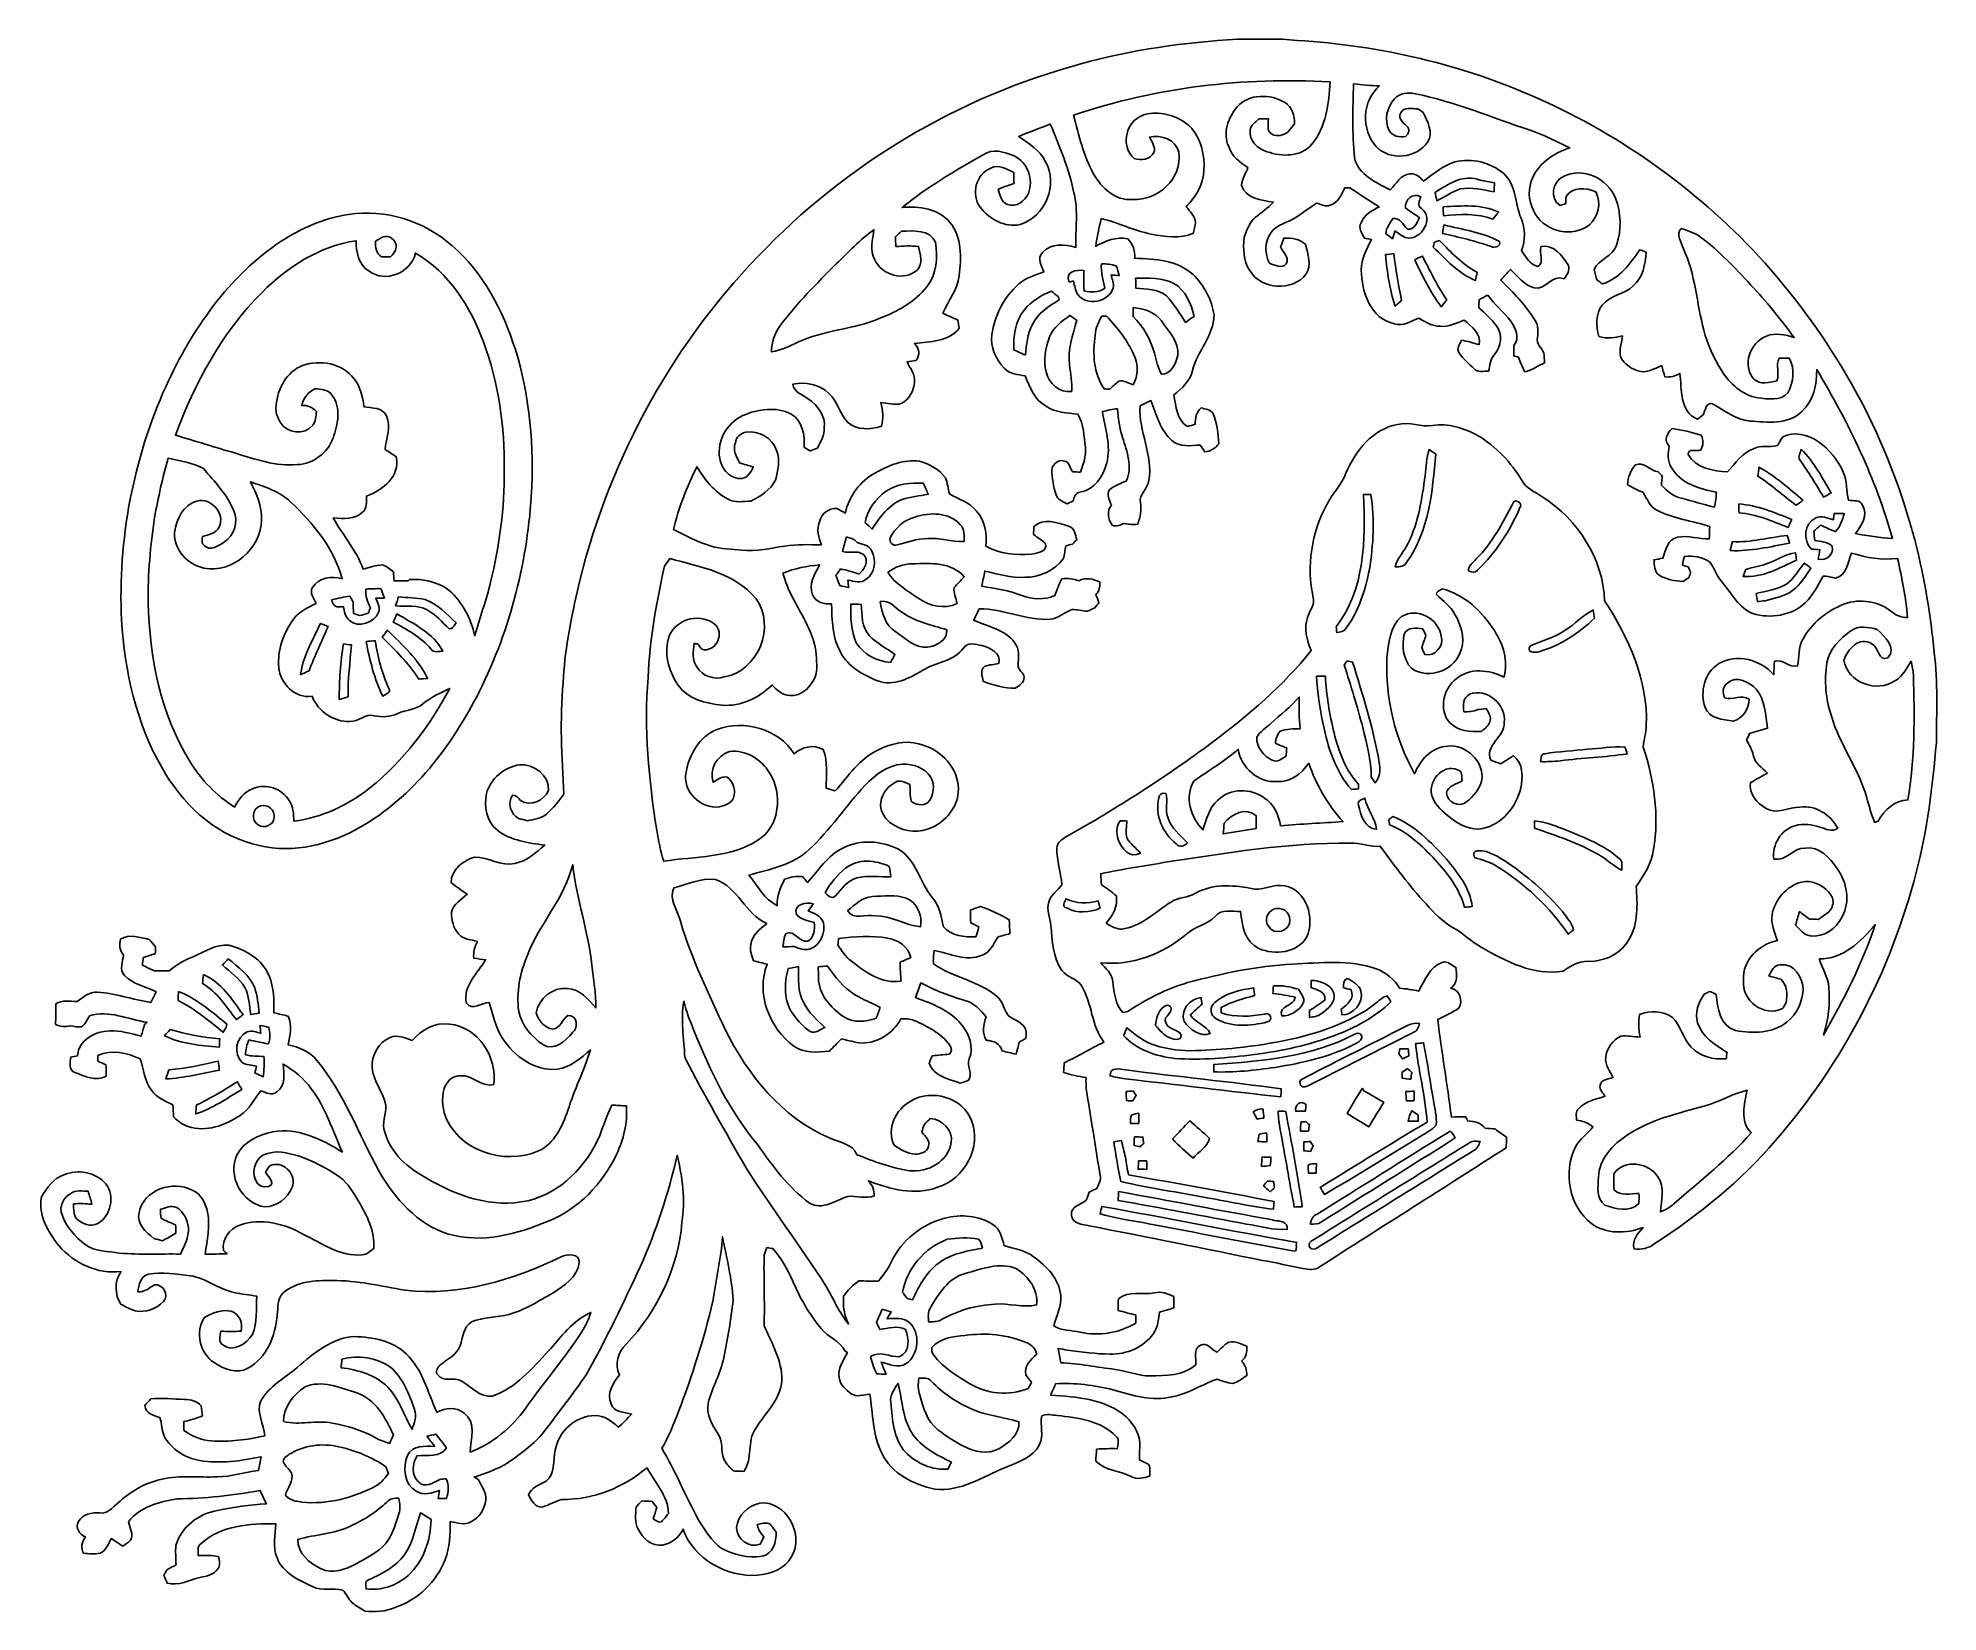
# Model space of a CAD drawing. Header units: centimetres. Extents: x -13.4 to 13.4, y -11.1 to 11.1.
import ezdxf

# ---------------------------------------------------------------- set-up
doc = ezdxf.new("R2010")
doc.units = ezdxf.units.CM
doc.header["$MEASUREMENT"] = 0
doc.layers.add('Camada 1', color=7, linetype='Continuous')

msp = doc.modelspace()

# ---------------------------------------------------------------- linework, layer by layer
at = {"layer": 'Camada 1', "color": 156}
for points, knots in [([(3.4925, 11.08745), (3.77296, 11.08392), (4.05553, 11.10544), (4.33458, 11.07087), (4.33458, 11.07087), (5.5005, 11.00172), (6.65833, 10.73291), (7.72548, 10.25454), (7.72548, 10.25454), (8.94115, 9.7169), (10.03935, 8.91822), (10.92975, 7.93184), (10.92975, 7.93184), (11.85827, 6.89186), (12.57618, 5.65396), (12.96351, 4.312), (12.96351, 4.312), (12.99774, 4.20441), (13.0249, 4.09504), (13.05806, 3.98709), (13.05806, 3.98709), (13.1826, 3.47661), (13.27396, 2.95804), (13.32052, 2.43451), (13.32052, 2.43451), (13.37486, 2.014), (13.35475, 1.5882), (13.35156, 1.16521), (13.35156, 1.16521), (13.30006, 0.54821), (13.22492, -0.07055), (13.06724, -0.67062), (13.06724, -0.67062), (12.70881, -2.06092), (12.02443, -3.36656), (11.08287, -4.45065), (11.08287, -4.45065), (10.59532, -5.02532), (10.00125, -5.4998), (9.37294, -5.91114), (9.37294, -5.91114), (9.28933, -5.97146), (9.18845, -5.99263), (9.08719, -5.97992), (9.08719, -5.97992), (9.05615, -5.85576), (9.13835, -5.76367), (9.21315, -5.67725), (9.21315, -5.67725), (8.97819, -5.76791), (8.69597, -5.77532), (8.48501, -5.62222), (8.48501, -5.62222), (8.16715, -5.3788), (8.08813, -4.9029), (8.2557, -4.54942), (8.2557, -4.54942), (8.31532, -4.43264), (8.42926, -4.35926), (8.50759, -4.25626), (8.50759, -4.25626), (8.43845, -4.20299), (8.358, -4.17371), (8.27263, -4.16207), (8.27263, -4.16207), (8.27722, -4.1081), (8.2557, -4.04213), (8.30438, -4.00332), (8.30438, -4.00332), (8.39857, -3.89607), (8.54674, -3.87208), (8.67516, -3.82763), (8.67516, -3.82763), (8.65399, -3.77647), (8.58555, -3.73097), (8.60953, -3.67135), (8.60953, -3.67135), (8.62259, -3.58493), (8.72489, -3.58598), (8.78981, -3.5634), (8.78981, -3.5634), (8.74854, -3.47169), (8.67304, -3.3849), (8.68749, -3.27837), (8.68749, -3.27837), (8.7002, -3.15136), (8.78451, -3.03142), (8.89987, -2.97744), (8.89987, -2.97744), (8.99054, -2.96721), (9.08156, -2.98874), (9.17256, -2.99225), (9.17256, -2.99225), (9.15387, -2.88607), (9.14469, -2.77777), (9.16305, -2.67088), (9.16305, -2.67088), (9.31579, -2.62078), (9.49747, -2.61231), (9.63083, -2.71604), (9.63083, -2.71604), (9.74972, -2.83033), (9.77194, -3.01059), (9.888, -3.12807), (9.888, -3.12807), (10.01148, -3.26707), (10.20655, -3.31364), (10.38613, -3.29635), (10.38613, -3.29635), (10.3893, -3.27413), (10.39566, -3.23003), (10.39883, -3.20815), (10.39883, -3.20815), (10.23372, -3.10303), (10.04569, -2.98944), (9.98395, -2.79152), (9.98395, -2.79152), (9.93844, -2.65007), (9.99701, -2.50367), (10.07604, -2.38653), (10.07604, -2.38653), (10.09755, -2.37666), (10.13989, -2.3562), (10.16141, -2.34631), (10.16141, -2.34631), (10.18292, -2.35691), (10.22561, -2.37842), (10.24712, -2.38901), (10.24712, -2.38901), (10.26018, -2.58339), (10.30111, -2.83491), (10.51842, -2.89984), (10.51842, -2.89984), (10.76184, -2.94604), (11.0444, -2.9404), (11.24654, -2.77847), (11.24654, -2.77847), (11.38555, -2.67229), (11.45892, -2.50013), (11.47163, -2.32938), (11.47163, -2.32938), (11.47163, -2.15582), (11.34745, -1.94027), (11.14743, -1.9745), (11.14743, -1.9745), (11.05746, -1.97309), (11.02359, -2.06233), (10.98902, -2.12901), (10.98902, -2.12901), (11.0444, -2.14417), (11.10121, -2.16041), (11.15764, -2.17523), (11.15764, -2.17523), (11.24866, -2.26272), (11.25007, -2.38901), (11.23314, -2.50577), (11.23314, -2.50577), (11.22079, -2.52589), (11.19575, -2.56645), (11.1834, -2.58655), (11.1834, -2.58655), (10.92658, -2.72238), (10.59285, -2.47085), (10.63237, -2.18687), (10.63237, -2.18687), (10.61154, -1.9057), (10.84896, -1.6838), (11.10862, -1.62913), (11.10862, -1.62913), (11.07122, -1.51129), (11.01407, -1.39171), (11.03383, -1.26505), (11.03383, -1.26505), (11.07052, -1.04951), (11.2395, -0.86042), (11.45117, -0.80398), (11.45117, -0.80398), (11.5905, -0.77011), (11.73268, -0.84208), (11.82863, -0.94014), (11.82863, -0.94014), (11.87414, -0.98953), (11.9126, -1.06327), (11.88861, -1.13171), (11.88861, -1.13171), (11.86144, -1.22872), (11.7616, -1.27458), (11.68752, -1.33068), (11.68752, -1.33068), (11.65542, -1.32961), (11.59157, -1.32715), (11.55982, -1.32608), (11.55982, -1.32608), (11.51325, -1.29117), (11.46668, -1.25694), (11.42011, -1.22307), (11.42011, -1.22307), (11.39966, -1.28517), (11.38096, -1.34796), (11.36614, -1.41181), (11.36614, -1.41181), (11.42471, -1.47319), (11.48009, -1.55397), (11.57286, -1.56209), (11.57286, -1.56209), (11.76267, -1.59103), (11.93977, -1.45908), (12.02231, -1.29575), (12.02231, -1.29575), (12.13979, -1.07984), (12.09286, -0.80468), (11.95034, -0.61207), (11.95034, -0.61207), (11.84909, -0.46177), (11.70128, -0.29386), (11.49984, -0.3249), (11.49984, -0.3249), (11.33016, -0.3182), (11.23314, -0.51752), (11.06099, -0.47978), (11.06099, -0.47978), (11.02606, -0.27763), (11.16365, -0.0649), (11.36015, -0.00881), (11.36015, -0.00881), (11.4748, 0.02258), (11.59862, 0.01023), (11.70975, -0.03033), (11.70975, -0.03033), (11.79159, -0.05257), (11.88084, -0.10688), (11.95951, -0.04585), (11.95951, -0.04585), (11.86039, 0.1471), (11.6466, 0.28292), (11.42612, 0.254), (11.42612, 0.254), (11.26737, 0.25152), (11.10014, 0.14076), (10.95021, 0.23424), (10.95021, 0.23424), (10.82498, 0.30726), (10.6934, 0.44238), (10.73185, 0.59972), (10.73185, 0.59972), (10.81122, 0.64452), (10.88955, 0.69074), (10.97104, 0.73235), (10.97104, 0.73235), (10.89625, 0.81068), (10.78723, 0.87207), (10.76819, 0.98777), (10.76819, 0.98777), (10.74914, 1.06362), (10.71245, 1.13242), (10.67435, 1.19979), (10.67435, 1.19979), (10.68458, 1.22273), (10.70539, 1.26787), (10.71562, 1.2908), (10.71562, 1.2908), (10.79923, 1.32009), (10.8846, 1.34479), (10.97104, 1.3656), (10.97104, 1.3656), (10.94034, 1.55327), (10.93328, 1.76354), (10.81156, 1.91947), (10.81156, 1.91947), (10.71068, 2.01507), (10.53641, 2.1149), (10.41047, 2.00589), (10.41047, 2.00589), (10.33638, 1.9632), (10.32581, 1.86302), (10.36849, 1.79387), (10.36849, 1.79387), (10.48066, 1.76072), (10.59956, 1.84784), (10.70963, 1.77765), (10.70963, 1.77765), (10.70468, 1.63759), (10.62813, 1.50176), (10.48525, 1.46719), (10.48525, 1.46719), (10.33885, 1.4859), (10.1533, 1.50035), (10.08873, 1.6591), (10.08873, 1.6591), (10.01501, 1.87571), (10.07921, 2.15511), (10.28522, 2.27717), (10.28522, 2.27717), (10.53394, 2.42992), (10.87296, 2.33079), (11.05782, 2.1216), (11.05782, 2.1216), (11.05992, 2.1851), (11.06311, 2.24825), (11.06733, 2.3114), (11.06733, 2.3114), (11.18904, 2.34385), (11.2776, 2.21509), (11.39401, 2.24613), (11.39401, 2.24613), (11.42152, 2.3696), (11.40213, 2.50506), (11.46703, 2.61866), (11.46703, 2.61866), (11.5884, 2.84973), (11.80677, 3.02012), (12.04629, 3.11572), (12.04629, 3.11572), (12.27559, 3.20569), (12.54337, 3.15595), (12.73315, 3.00177), (12.73315, 3.00177), (12.79031, 2.9471), (12.86581, 2.93122), (12.9427, 2.92734), (12.9427, 2.92734), (12.92577, 3.20993), (12.86369, 3.4865), (12.80583, 3.76273), (12.80583, 3.76273), (12.58464, 3.73133), (12.36415, 3.77296), (12.15319, 3.83857), (12.15319, 3.83857), (12.10663, 3.71228), (12.09075, 3.52495), (11.93553, 3.4858), (11.93553, 3.4858), (11.87343, 3.48721), (11.81417, 3.52036), (11.75278, 3.51189), (11.75278, 3.51189), (11.67659, 3.38208), (11.6145, 3.2399), (11.50196, 3.13619), (11.50196, 3.13619), (11.30864, 2.9538), (11.01231, 2.90688), (10.76325, 2.9845), (10.76325, 2.9845), (10.5604, 3.05929), (10.46833, 3.26813), (10.33392, 3.42018), (10.33392, 3.42018), (10.25313, 3.50378), (10.2302, 3.62444), (10.15541, 3.71086), (10.15541, 3.71086), (10.0517, 3.78249), (9.92046, 3.80717), (9.79664, 3.7906), (9.79664, 3.7906), (9.7857, 3.75072), (9.77652, 3.71016), (9.76911, 3.66923), (9.76911, 3.66923), (9.79063, 3.66182), (9.83368, 3.64737), (9.85485, 3.64031), (9.85485, 3.64031), (9.8626, 3.62091), (9.87777, 3.58281), (9.88552, 3.5634), (9.88552, 3.5634), (9.87953, 3.54471), (9.8672, 3.50731), (9.86119, 3.48862), (9.86119, 3.48862), (9.83933, 3.47556), (9.79523, 3.44945), (9.77335, 3.43641), (9.77335, 3.43641), (9.65904, 3.44382), (9.54193, 3.46674), (9.44174, 3.52354), (9.44174, 3.52354), (9.37083, 3.57258), (9.36907, 3.66572), (9.36978, 3.74297), (9.36978, 3.74297), (9.41069, 3.75038), (9.45161, 3.75742), (9.49289, 3.76449), (9.49289, 3.76449), (9.52782, 3.8816), (9.5631, 4.02941), (9.70104, 4.06293), (9.70104, 4.06293), (9.84919, 4.08834), (9.99878, 4.03401), (10.14871, 4.03718), (10.14871, 4.03718), (10.15047, 4.09645), (10.15259, 4.15571), (10.15471, 4.21462), (10.15471, 4.21462), (9.90564, 4.28871), (9.64388, 4.3254), (9.40927, 4.44112), (9.40927, 4.44112), (9.30697, 4.48875), (9.27276, 4.6055), (9.21385, 4.69299), (9.21385, 4.69299), (9.1387, 4.72405), (9.06568, 4.76003), (8.99583, 4.80201), (8.99583, 4.80201), (8.99936, 4.90502), (9.03958, 5.00732), (9.1066, 5.08494), (9.1066, 5.08494), (9.22126, 5.13115), (9.31438, 4.99745), (9.42903, 4.98403), (9.42903, 4.98403), (9.44279, 4.96887), (9.47067, 4.93818), (9.48443, 4.923), (9.48443, 4.923), (9.48019, 4.88068), (9.47596, 4.83834), (9.47208, 4.79565), (9.47208, 4.79565), (9.55111, 4.71416), (9.63965, 4.63549), (9.7543, 4.6101), (9.7543, 4.6101), (9.90988, 4.57412), (10.06191, 4.52296), (10.21749, 4.48697), (10.21749, 4.48697), (10.24536, 4.554), (10.24183, 4.62738), (10.24854, 4.69793), (10.24854, 4.69793), (10.00865, 4.74027), (9.73807, 4.82106), (9.61178, 5.04895), (9.61178, 5.04895), (9.55392, 5.13856), (9.56592, 5.24615), (9.58391, 5.34528), (9.58391, 5.34528), (9.49924, 5.42678), (9.55075, 5.52803), (9.62235, 5.5954), (9.62235, 5.5954), (9.76205, 5.57671), (9.89894, 5.54248), (10.03299, 5.4998), (10.03299, 5.4998), (10.07497, 5.43065), (10.06298, 5.35657), (10.02558, 5.28778), (10.02558, 5.28778), (9.96809, 5.26979), (9.84708, 5.32165), (9.85237, 5.22746), (9.85237, 5.22746), (9.95749, 5.03731), (10.2055, 4.99215), (10.40587, 4.98615), (10.40587, 4.98615), (10.52052, 5.10222), (10.61013, 5.25638), (10.77382, 5.31035), (10.77382, 5.31035), (10.87683, 5.37033), (10.99889, 5.32341), (11.10721, 5.35445), (11.10721, 5.35445), (11.13472, 5.39291), (11.15764, 5.43418), (11.18164, 5.47475), (11.18164, 5.47475), (11.34568, 5.56436), (11.54182, 5.50403), (11.68893, 5.40878), (11.68893, 5.40878), (11.84098, 5.30189), (11.96304, 5.15126), (12.03783, 4.98086), (12.03783, 4.98086), (12.09604, 4.85527), (12.07735, 4.71311), (12.11403, 4.58187), (12.11403, 4.58187), (12.18247, 4.56988), (12.28231, 4.59705), (12.31159, 4.51167), (12.31159, 4.51167), (12.38849, 4.37127), (12.29959, 4.22205), (12.20893, 4.11444), (12.20893, 4.11444), (12.38143, 4.08023), (12.55606, 4.05306), (12.7321, 4.04213), (12.7321, 4.04213), (12.49961, 4.88526), (12.11262, 5.67901), (11.66354, 6.42654), (11.66354, 6.42654), (11.66354, 6.21454), (11.62402, 5.98099), (11.45329, 5.83671), (11.45329, 5.83671), (11.25996, 5.6462), (10.96751, 5.68184), (10.72091, 5.70052), (10.72091, 5.70052), (10.52125, 5.71958), (10.36319, 5.84904), (10.19457, 5.94218), (10.19457, 5.94218), (10.10391, 5.97746), (10.0919, 5.8427), (10.06122, 5.78801), (10.06122, 5.78801), (10.03406, 5.76791), (10.0069, 5.74745), (9.98044, 5.72664), (9.98044, 5.72664), (9.72714, 5.83177), (9.76066, 6.1489), (9.73384, 6.37222), (9.73384, 6.37222), (9.66893, 6.33448), (9.59696, 6.31542), (9.52183, 6.32354), (9.52183, 6.32354), (9.50665, 6.3768), (9.49184, 6.42972), (9.47773, 6.48299), (9.47773, 6.48299), (9.37294, 6.44065), (9.26217, 6.36869), (9.14505, 6.40749), (9.14505, 6.40749), (9.06039, 6.43607), (8.98065, 6.48723), (8.92493, 6.55742), (8.92493, 6.55742), (8.8466, 6.65938), (8.91892, 6.78956), (8.92352, 6.90279), (8.92352, 6.90279), (8.8145, 6.87175), (8.70091, 6.86045), (8.59084, 6.89363), (8.59084, 6.89363), (8.55169, 7.04003), (8.54145, 7.21006), (8.6374, 7.33743), (8.6374, 7.33743), (8.7503, 7.47606), (8.9482, 7.4877), (9.07591, 7.60764), (9.07591, 7.60764), (9.20996, 7.72583), (9.24877, 7.91174), (9.25547, 8.08284), (9.25547, 8.08284), (9.23325, 8.0913), (9.18845, 8.1086), (9.16622, 8.11705), (9.16622, 8.11705), (9.03323, 7.91845), (8.88118, 7.71172), (8.64305, 7.63481), (8.64305, 7.63481), (8.62329, 7.64857), (8.58378, 7.67644), (8.56438, 7.69055), (8.56438, 7.69055), (8.55027, 7.73994), (8.53651, 7.78932), (8.52204, 7.83836), (8.52204, 7.83836), (8.58979, 7.99076), (8.79157, 8.02075), (8.84132, 8.18373), (8.84132, 8.18373), (8.91151, 8.39646), (8.90376, 8.636), (8.82509, 8.84519), (8.82509, 8.84519), (8.71748, 9.12247), (8.36224, 9.29286), (8.08918, 9.15175), (8.08918, 9.15175), (7.93537, 9.07485), (7.88916, 8.84413), (8.04262, 8.74183), (8.04262, 8.74183), (8.06272, 8.74853), (8.1026, 8.76194), (8.12236, 8.76864), (8.12236, 8.76864), (8.12375, 8.79333), (8.12623, 8.84237), (8.12729, 8.86707), (8.12729, 8.86707), (8.22289, 9.01241), (8.40775, 8.99583), (8.54886, 8.93515), (8.54886, 8.93515), (8.62858, 8.77851), (8.58237, 8.58448), (8.45643, 8.46701), (8.45643, 8.46701), (8.22571, 8.28815), (7.84506, 8.36577), (7.69761, 8.61659), (7.69761, 8.61659), (7.61646, 8.75488), (7.57624, 8.9288), (7.63729, 9.08296), (7.63729, 9.08296), (7.71666, 9.32532), (7.94807, 9.47807), (8.17986, 9.55533), (8.17986, 9.55533), (7.99711, 9.64423), (7.81649, 9.73949), (7.62282, 9.80334), (7.62282, 9.80334), (7.08413, 9.9822), (6.55778, 10.2048), (6.00004, 10.3198), (6.00004, 10.3198), (5.89704, 10.34133), (5.78238, 10.32615), (5.70618, 10.24854), (5.70618, 10.24854), (5.60034, 10.13071), (5.5559, 9.94409), (5.63421, 9.80016), (5.63421, 9.80016), (5.67619, 9.72114), (5.77814, 9.69821), (5.86069, 9.71549), (5.86069, 9.71549), (5.90868, 9.74689), (5.9316, 9.82203), (5.8815, 9.8619), (5.8815, 9.8619), (5.83423, 9.91234), (5.74357, 9.96809), (5.79542, 10.04782), (5.79542, 10.04782), (5.84093, 10.13707), (5.95453, 10.10461), (6.03532, 10.10743), (6.03532, 10.10743), (6.05437, 10.09402), (6.09211, 10.06756), (6.11116, 10.05416), (6.11116, 10.05416), (6.17078, 9.92822), (6.26321, 9.773), (6.17502, 9.63717), (6.17502, 9.63717), (6.01802, 9.40822), (5.64056, 9.36483), (5.449, 9.57473), (5.449, 9.57473), (5.2338, 9.80686), (5.25003, 10.22279), (5.49556, 10.42846), (5.49556, 10.42846), (5.37279, 10.43269), (5.25073, 10.44469), (5.12867, 10.45809), (5.12867, 10.45809), (5.12022, 10.11132), (5.11104, 9.76312), (5.14139, 9.4174), (5.14139, 9.4174), (5.1964, 9.17716), (5.44724, 9.06321), (5.64797, 8.96267), (5.64797, 8.96267), (5.73122, 9.04698), (5.79613, 9.17892), (5.92771, 9.19021), (5.92771, 9.19021), (6.00886, 9.19762), (6.06743, 9.14047), (6.11752, 9.08508), (6.11752, 9.08508), (6.25651, 9.18809), (6.39197, 9.30592), (6.56059, 9.35778), (6.56059, 9.35778), (6.79908, 9.41634), (7.0612, 9.34861), (7.24887, 9.19339), (7.24887, 9.19339), (7.42772, 9.03111), (7.40516, 8.76969), (7.49265, 8.56191), (7.49265, 8.56191), (7.55332, 8.41551), (7.55614, 8.25252), (7.49793, 8.10471), (7.49793, 8.10471), (7.56143, 8.01828), (7.61612, 7.90856), (7.73007, 7.88105), (7.73007, 7.88105), (7.8299, 7.94066), (7.73852, 8.07049), (7.77558, 8.16397), (7.77558, 8.16397), (7.95513, 8.19043), (8.07507, 8.03733), (8.15903, 7.90292), (8.15903, 7.90292), (8.19114, 7.83132), (8.13752, 7.76216), (8.09941, 7.70573), (8.09941, 7.70573), (7.92833, 7.77733), (7.84119, 7.54308), (7.67715, 7.57836), (7.67715, 7.57836), (7.53886, 7.62423), (7.44254, 7.74064), (7.34201, 7.83941), (7.34201, 7.83941), (7.29684, 7.78862), (7.25063, 7.73923), (7.20514, 7.68948), (7.20514, 7.68948), (7.38258, 7.51521), (7.56038, 7.33531), (7.68984, 7.12152), (7.68984, 7.12152), (7.7403, 7.04849), (7.73465, 6.96066), (7.72371, 6.87704), (7.72371, 6.87704), (7.70042, 6.7899), (7.78369, 6.73311), (7.81437, 6.6608), (7.81437, 6.6608), (7.82177, 6.61492), (7.82109, 6.56802), (7.82284, 6.52144), (7.82284, 6.52144), (7.73041, 6.47912), (7.64611, 6.41667), (7.54556, 6.39444), (7.54556, 6.39444), (7.51204, 6.46219), (7.48171, 6.53133), (7.45701, 6.60259), (7.45701, 6.60259), (7.44007, 6.60752), (7.40692, 6.6174), (7.38998, 6.62269), (7.38998, 6.62269), (7.38998, 6.67137), (7.39034, 6.72007), (7.39281, 6.76875), (7.39281, 6.76875), (7.47854, 6.87246), (7.41856, 7.01533), (7.34764, 7.10917), (7.34764, 7.10917), (7.24641, 7.2383), (7.12328, 7.348), (7.02168, 7.47642), (7.02168, 7.47642), (6.98112, 7.45525), (6.94055, 7.43372), (6.90068, 7.41221), (6.90068, 7.41221), (6.89997, 7.38399), (6.89856, 7.32788), (6.89751, 7.30003), (6.89751, 7.30003), (6.98712, 7.22205), (7.07073, 7.13739), (7.1448, 7.04427), (7.1448, 7.04427), (7.23652, 6.92784), (7.21218, 6.7497), (7.11904, 6.64104), (7.11904, 6.64104), (7.05448, 6.57895), (7.05414, 6.48616), (7.03438, 6.40467), (7.03438, 6.40467), (6.96524, 6.40715), (6.88199, 6.38033), (6.82907, 6.43854), (6.82907, 6.43854), (6.75393, 6.50628), (6.67985, 6.57684), (6.62023, 6.65868), (6.62023, 6.65868), (6.57577, 6.71759), (6.62798, 6.78427), (6.65056, 6.83965), (6.65056, 6.83965), (6.73698, 6.82837), (6.81955, 6.80084), (6.90386, 6.77932), (6.90386, 6.77932), (6.92855, 6.93596), (6.79555, 7.03403), (6.69183, 7.12435), (6.69183, 7.12435), (6.58247, 7.08306), (6.47206, 7.02768), (6.35175, 7.03721), (6.35175, 7.03721), (6.2417, 7.03826), (6.14503, 7.094), (6.05508, 7.15081), (6.05508, 7.15081), (5.94147, 7.11729), (5.82965, 7.02592), (5.70723, 7.07424), (5.70723, 7.07424), (5.36787, 7.14092), (5.24228, 7.52792), (5.23768, 7.83132), (5.23768, 7.83132), (5.23451, 7.98794), (5.31354, 8.12658), (5.38302, 8.26099), (5.38302, 8.26099), (5.35727, 8.26629), (5.30613, 8.27687), (5.28038, 8.28216), (5.28038, 8.28216), (5.2518, 8.34989), (5.18865, 8.42504), (5.23628, 8.49911), (5.23628, 8.49911), (5.27861, 8.61236), (5.38938, 8.67339), (5.49239, 8.72172), (5.49239, 8.72172), (5.35657, 8.81661), (5.21263, 8.89811), (5.07541, 8.99089), (5.07541, 8.99089), (5.05812, 8.99089), (5.02355, 8.99089), (5.00627, 8.99089), (5.00627, 8.99089), (4.96111, 8.89282), (4.91031, 8.77992), (4.79743, 8.74712), (4.79743, 8.74712), (4.73321, 8.71855), (4.66936, 8.76018), (4.60869, 8.7764), (4.60869, 8.7764), (4.51626, 8.71043), (4.42066, 8.6494), (4.32964, 8.58131), (4.32964, 8.58131), (4.21075, 8.49629), (4.03895, 8.48183), (3.95851, 8.34813), (3.95851, 8.34813), (3.87173, 8.22359), (3.87526, 8.05709), (3.94475, 7.9262), (3.94475, 7.9262), (4.0199, 7.90398), (4.11797, 7.84189), (4.18112, 7.92056), (4.18112, 7.92056), (4.22451, 8.01017), (4.13597, 8.0846), (4.09928, 8.15833), (4.09928, 8.15833), (4.1148, 8.1989), (4.13103, 8.23948), (4.14796, 8.27969), (4.14796, 8.27969), (4.25838, 8.29063), (4.36879, 8.26735), (4.4524, 8.1915), (4.4524, 8.1915), (4.48239, 8.05744), (4.54271, 7.90434), (4.46334, 7.77628), (4.46334, 7.77628), (4.27036, 7.5251), (3.82481, 7.54698), (3.66535, 7.8246), (3.66535, 7.8246), (3.56693, 7.96148), (3.57433, 8.134), (3.58493, 8.29344), (3.58493, 8.29344), (3.62479, 8.39152), (3.65441, 8.50229), (3.7412, 8.57108), (3.7412, 8.57108), (3.82834, 8.64234), (3.92324, 8.70514), (3.99944, 8.7891), (3.99944, 8.7891), (3.83399, 8.81803), (3.60856, 8.83673), (3.54965, 9.02757), (3.54965, 9.02757), (3.55423, 9.11718), (3.6068, 9.1948), (3.63996, 9.27593), (3.63996, 9.27593), (3.52602, 9.34966), (3.41029, 9.43751), (3.36797, 9.57297), (3.36797, 9.57297), (3.27942, 9.76241), (3.36267, 9.98043), (3.48543, 10.13354), (3.48543, 10.13354), (3.653, 10.32122), (3.95958, 10.31945), (4.16382, 10.19386), (4.16382, 10.19386), (4.26649, 10.13142), (4.29894, 10.00689), (4.29472, 9.89365), (4.29472, 9.89365), (4.24638, 9.83368), (4.2058, 9.75536), (4.12396, 9.73772), (4.12396, 9.73772), (4.05341, 9.71515), (3.94794, 9.73101), (3.92499, 9.81251), (3.92499, 9.81251), (3.9236, 9.86261), (3.92535, 9.9127), (3.9303, 9.96244), (3.9303, 9.96244), (3.89573, 9.96279), (3.82658, 9.96349), (3.79236, 9.96349), (3.79236, 9.96349), (3.74826, 9.91588), (3.67841, 9.87777), (3.67312, 9.80616), (3.67312, 9.80616), (3.64596, 9.65693), (3.78071, 9.53629), (3.913, 9.49995), (3.913, 9.49995), (4.11938, 9.42939), (4.39032, 9.4234), (4.5406, 9.6079), (4.5406, 9.6079), (4.74698, 9.84744), (4.77872, 10.18327), (4.79777, 10.48596), (4.79777, 10.48596), (3.57752, 10.55687), (2.33997, 10.40835), (1.18039, 10.01747), (1.18039, 10.01747), (1.24919, 9.73348), (1.32045, 9.44386), (1.46261, 9.18598), (1.46261, 9.18598), (1.57409, 8.99195), (1.76954, 8.80427), (2.01083, 8.82826), (2.01083, 8.82826), (2.36431, 8.80004), (2.72308, 9.12883), (2.66276, 9.49219), (2.66276, 9.49219), (2.62466, 9.67422), (2.41511, 9.73983), (2.25107, 9.70844), (2.25107, 9.70844), (2.28141, 9.63859), (2.34102, 9.56945), (2.31352, 9.48831), (2.31352, 9.48831), (2.26024, 9.38883), (2.13218, 9.37401), (2.03446, 9.4054), (2.03446, 9.4054), (1.85103, 9.5631), (1.90324, 9.88412), (2.11208, 9.99419), (2.11208, 9.99419), (2.30152, 10.0912), (2.52906, 10.04076), (2.70756, 9.94233), (2.70756, 9.94233), (2.85715, 9.86683), (2.94252, 9.70773), (2.99049, 9.55322), (2.99049, 9.55322), (3.03423, 9.35425), (3.04129, 9.13129), (2.93758, 8.94855), (2.93758, 8.94855), (2.89207, 8.86601), (2.83069, 8.79369), (2.76965, 8.72207), (2.76965, 8.72207), (2.82575, 8.65681), (2.89207, 8.59119), (2.90089, 8.50053), (2.90089, 8.50053), (2.89243, 8.45043), (2.88079, 8.40069), (2.86985, 8.3513), (2.86985, 8.3513), (2.68181, 8.26452), (2.4712, 8.30226), (2.27612, 8.33861), (2.27612, 8.33861), (2.03305, 8.38588), (1.81044, 8.49982), (1.56986, 8.55627), (1.56986, 8.55627), (1.53987, 8.42751), (1.50636, 8.29945), (1.49294, 8.16751), (1.49294, 8.16751), (1.633, 8.2423), (1.78328, 8.30544), (1.94592, 8.27016), (1.94592, 8.27016), (2.01719, 8.19538), (2.04857, 8.09978), (2.04364, 7.99676), (2.04364, 7.99676), (2.32833, 7.989), (2.64478, 7.97242), (2.86526, 7.7671), (2.86526, 7.7671), (3.01941, 7.61612), (3.13195, 7.41221), (3.16089, 7.19701), (3.16089, 7.19701), (3.15841, 6.90597), (2.92559, 6.68867), (2.85891, 6.4149), (2.85891, 6.4149), (2.82151, 6.26709), (2.70932, 6.16055), (2.59537, 6.06812), (2.59537, 6.06812), (2.62536, 5.91185), (2.63384, 5.71534), (2.78589, 5.62363), (2.78589, 5.62363), (2.82327, 5.63279), (2.86032, 5.64337), (2.89701, 5.65572), (2.89701, 5.65572), (2.89348, 5.74216), (2.90971, 5.82719), (2.97814, 5.8861), (2.97814, 5.8861), (3.03705, 5.86916), (3.1108, 5.86281), (3.14959, 5.80848), (3.14959, 5.80848), (3.20428, 5.67302), (3.21734, 5.5252), (3.23108, 5.38091), (3.23108, 5.38091), (3.17853, 5.32058), (3.11502, 5.27015), (3.03142, 5.26486), (3.03142, 5.26486), (3.00955, 5.29731), (2.98803, 5.3294), (2.9665, 5.36187), (2.9665, 5.36187), (2.83138, 5.35481), (2.67757, 5.32587), (2.56645, 5.42466), (2.56645, 5.42466), (2.4003, 5.5686), (2.34914, 5.79437), (2.26976, 5.98981), (2.26976, 5.98981), (2.21933, 5.9644), (2.16853, 5.93936), (2.11771, 5.91431), (2.11771, 5.91431), (2.09444, 5.55659), (2.3054, 5.22076), (2.24367, 4.86127), (2.24367, 4.86127), (2.22885, 4.74627), (2.10007, 4.67042), (2.12336, 4.54871), (2.12336, 4.54871), (2.14347, 4.44465), (2.12019, 4.34233), (2.08562, 4.2439), (2.08562, 4.2439), (2.02247, 4.23862), (1.95932, 4.24039), (1.89759, 4.2552), (1.89759, 4.2552), (1.84221, 4.23791), (1.78469, 4.20687), (1.72614, 4.2305), (1.72614, 4.2305), (1.66263, 4.31411), (1.64677, 4.42841), (1.71272, 4.51484), (1.71272, 4.51484), (1.69016, 4.58328), (1.63476, 4.66266), (1.68839, 4.73075), (1.68839, 4.73075), (1.75331, 4.79319), (1.84431, 4.81646), (1.92405, 4.85457), (1.92405, 4.85457), (2.01188, 5.05812), (1.93498, 5.27261), (1.86937, 5.4691), (1.86937, 5.4691), (1.82808, 5.60069), (1.81115, 5.73792), (1.79916, 5.87445), (1.79916, 5.87445), (1.72755, 5.86458), (1.65664, 5.85045), (1.58608, 5.8353), (1.58608, 5.8353), (1.62243, 5.59576), (1.71272, 5.35164), (1.64677, 5.10892), (1.64677, 5.10892), (1.6016, 4.923), (1.47567, 4.72405), (1.27, 4.69793), (1.27, 4.69793), (1.20297, 4.6937), (1.19308, 4.61892), (1.1684, 4.57164), (1.1684, 4.57164), (1.14864, 4.5614), (1.10912, 4.5413), (1.08937, 4.53143), (1.08937, 4.53143), (1.0421, 4.55824), (0.98953, 4.57834), (0.95144, 4.61785), (0.95144, 4.61785), (0.89992, 4.72897), (0.8883, 4.85315), (0.87136, 4.97309), (0.87136, 4.97309), (0.85689, 5.06801), (0.95496, 5.16678), (1.05163, 5.13644), (1.05163, 5.13644), (1.12323, 5.12409), (1.12959, 5.03483), (1.16521, 4.98439), (1.16521, 4.98439), (1.2019, 4.98298), (1.23859, 4.98122), (1.27565, 4.97945), (1.27565, 4.97945), (1.31903, 5.08987), (1.35854, 5.20734), (1.34654, 5.32765), (1.34654, 5.32765), (1.32396, 5.48569), (1.3282, 5.65502), (1.24107, 5.79542), (1.24107, 5.79542), (1.08937, 5.82188), (0.92287, 5.81166), (0.79304, 5.91043), (0.79304, 5.91043), (0.63005, 5.99722), (0.56091, 6.17607), (0.49742, 6.33801), (0.49742, 6.33801), (0.39404, 6.35669), (0.27798, 6.36376), (0.20179, 6.4456), (0.20179, 6.4456), (0.08395, 6.57048), (0.00353, 6.74511), (0.02786, 6.91938), (0.02786, 6.91938), (0.06526, 7.19208), (0.20002, 7.45313), (0.4071, 7.63551), (0.4071, 7.63551), (0.50694, 7.72512), (0.63887, 7.76004), (0.76164, 7.80555), (0.76164, 7.80555), (0.72424, 7.88882), (0.65863, 7.99994), (0.74329, 8.0772), (0.74329, 8.0772), (0.86006, 8.21584), (1.05587, 8.19573), (1.21214, 8.15022), (1.21214, 8.15022), (1.20297, 8.40705), (1.24812, 8.66845), (1.18568, 8.92104), (1.18568, 8.92104), (1.11337, 9.25653), (0.98531, 9.57615), (0.8516, 9.89083), (0.8516, 9.89083), (0.70202, 9.83438), (0.55279, 9.77758), (0.40604, 9.71479), (0.40604, 9.71479), (0.55104, 9.61989), (0.7059, 9.52112), (0.78458, 9.36025), (0.78458, 9.36025), (0.97084, 9.03887), (0.77611, 8.58026), (0.42579, 8.47195), (0.42579, 8.47195), (0.21271, 8.43033), (-0.01198, 8.54639), (-0.13652, 8.71748), (-0.13652, 8.71748), (-0.27481, 8.89387), (-0.19685, 9.1895), (0.0141, 9.26923), (0.0141, 9.26923), (0.12381, 9.32779), (0.23636, 9.25476), (0.33479, 9.2082), (0.33479, 9.2082), (0.33689, 9.1574), (0.33867, 9.10624), (0.34042, 9.05509), (0.34042, 9.05509), (0.26528, 9.02828), (0.19015, 9.00217), (0.11677, 8.9722), (0.11677, 8.9722), (0.13794, 8.89035), (0.15733, 8.78874), (0.24835, 8.75629), (0.24835, 8.75629), (0.37112, 8.70795), (0.49142, 8.80604), (0.54292, 8.91117), (0.54292, 8.91117), (0.61736, 9.1059), (0.53374, 9.35284), (0.33937, 9.44104), (0.33937, 9.44104), (0.20567, 9.49924), (0.03352, 9.5511), (-0.0963, 9.45832), (-0.0963, 9.45832), (-0.49001, 9.23113), (-0.88971, 9.0043), (-1.23895, 8.71149), (-1.23895, 8.71149), (-1.00188, 8.74183), (-0.72565, 8.69597), (-0.56444, 8.5037), (-0.56444, 8.5037), (-0.39511, 8.29522), (-0.40216, 8.00558), (-0.43532, 7.75334), (-0.43532, 7.75334), (-0.45614, 7.55473), (-0.5909, 7.40021), (-0.66392, 7.22136), (-0.66392, 7.22136), (-0.59443, 7.18643), (-0.52351, 7.15503), (-0.4512, 7.1254), (-0.4512, 7.1254), (-0.44696, 7.09648), (-0.43885, 7.03826), (-0.43461, 7.00899), (-0.43461, 7.00899), (-0.58702, 6.81389), (-0.8449, 6.82659), (-1.06539, 6.7945), (-1.06539, 6.7945), (-0.99484, 6.72711), (-0.98036, 6.63256), (-1.04493, 6.55425), (-1.04493, 6.55425), (-1.07597, 6.54967), (-1.1377, 6.54085), (-1.16874, 6.53625), (-1.16874, 6.53625), (-1.12713, 6.44348), (-1.0488, 6.35565), (-1.06398, 6.24699), (-1.06398, 6.24699), (-1.0728, 6.12705), (-1.14265, 6.00463), (-1.2513, 5.94854), (-1.2513, 5.94854), (-1.34584, 5.91889), (-1.44604, 5.95629), (-1.54128, 5.96123), (-1.54128, 5.96123), (-1.51058, 5.85223), (-1.50035, 5.73792), (-1.53, 5.62715), (-1.53, 5.62715), (-1.68768, 5.57776), (-1.87854, 5.5686), (-2.01117, 5.68254), (-2.01117, 5.68254), (-2.11949, 5.80424), (-2.1477, 5.97887), (-2.27117, 6.08965), (-2.27117, 6.08965), (-2.40417, 6.22158), (-2.60419, 6.25722), (-2.78306, 6.21875), (-2.78306, 6.21875), (-2.76048, 6.10481), (-2.64195, 6.07306), (-2.56117, 6.01062), (-2.56117, 6.01062), (-2.42958, 5.92101), (-2.3188, 5.77285), (-2.3368, 5.60563), (-2.3368, 5.60563), (-2.32867, 5.4998), (-2.38936, 5.40914), (-2.43487, 5.31883), (-2.43487, 5.31883), (-2.46839, 5.30613), (-2.50155, 5.29307), (-2.53471, 5.27967), (-2.53471, 5.27967), (-2.56329, 5.2959), (-2.59186, 5.31176), (-2.62008, 5.32765), (-2.62008, 5.32765), (-2.61443, 5.50087), (-2.63771, 5.70301), (-2.80317, 5.79931), (-2.80317, 5.79931), (-3.01449, 5.90761), (-3.27447, 5.87128), (-3.48438, 5.77744), (-3.48438, 5.77744), (-3.72568, 5.6716), (-3.87702, 5.37845), (-3.80047, 5.12302), (-3.80047, 5.12302), (-3.76025, 4.99604), (-3.64418, 4.87291), (-3.50026, 4.89162), (-3.50026, 4.89162), (-3.41312, 4.90078), (-3.37185, 4.98298), (-3.33903, 5.05354), (-3.33903, 5.05354), (-3.40395, 5.07223), (-3.46886, 5.09093), (-3.53342, 5.11033), (-3.53342, 5.11033), (-3.57399, 5.19782), (-3.63361, 5.29378), (-3.59163, 5.39255), (-3.59163, 5.39255), (-3.58315, 5.47229), (-3.5179, 5.53225), (-3.44063, 5.54496), (-3.44063, 5.54496), (-3.26214, 5.57142), (-3.06599, 5.46169), (-3.01059, 5.28672), (-3.01059, 5.28672), (-2.95556, 5.1502), (-2.99332, 5.00167), (-3.02365, 4.86409), (-3.02365, 4.86409), (-3.10409, 4.72827), (-3.23285, 4.63408), (-3.37538, 4.57129), (-3.37538, 4.57129), (-3.48014, 4.56635), (-3.5948, 4.54377), (-3.69111, 4.59705), (-3.69111, 4.59705), (-3.88479, 4.69688), (-4.02695, 4.8715), (-4.13456, 5.05636), (-4.13456, 5.05636), (-4.27143, 4.77273), (-4.39561, 4.47886), (-4.46298, 4.17018), (-4.46298, 4.17018), (-4.29224, 4.07916), (-4.11762, 3.99238), (-3.93206, 3.93593), (-3.93206, 3.93593), (-3.79165, 3.8929), (-3.64348, 3.8989), (-3.49885, 3.87914), (-3.49885, 3.87914), (-3.29671, 3.85409), (-3.09633, 3.90455), (-2.89736, 3.93593), (-2.89736, 3.93593), (-2.72591, 3.9638), (-2.55164, 3.95605), (-2.37842, 3.95286), (-2.37842, 3.95286), (-2.40982, 4.05765), (-2.45321, 4.17159), (-2.40524, 4.27884), (-2.40524, 4.27884), (-2.37983, 4.39208), (-2.27507, 4.4725), (-2.159, 4.46758), (-2.159, 4.46758), (-2.12019, 4.445), (-2.08068, 4.42312), (-2.04116, 4.40195), (-2.04116, 4.40195), (-1.98861, 4.64326), (-1.83339, 4.8514), (-1.61678, 4.96922), (-1.61678, 4.96922), (-1.42945, 5.07787), (-1.21179, 5.16361), (-0.99165, 5.13257), (-0.99165, 5.13257), (-0.85124, 5.09517), (-0.71508, 5.02002), (-0.62934, 4.89973), (-0.62934, 4.89973), (-0.59372, 4.82952), (-0.59513, 4.74802), (-0.57221, 4.67359), (-0.57221, 4.67359), (-0.4445, 4.59386), (-0.28081, 4.5607), (-0.1912, 4.42806), (-0.1912, 4.42806), (-0.06984, 4.29472), (-0.03493, 4.11127), (-0.05679, 3.93664), (-0.05679, 3.93664), (0.13088, 3.82023), (0.36547, 3.81), (0.58032, 3.82198), (0.58032, 3.82198), (0.66111, 3.83575), (0.82761, 3.85974), (0.78105, 3.97756), (0.78105, 3.97756), (0.72918, 4.02237), (0.67062, 4.05835), (0.6156, 4.09857), (0.6156, 4.09857), (0.61665, 4.13597), (0.61806, 4.17264), (0.61948, 4.2097), (0.61948, 4.2097), (0.75494, 4.34903), (0.9525, 4.26191), (1.11019, 4.21674), (1.11019, 4.21674), (1.19698, 4.19452), (1.20227, 4.09468), (1.22519, 4.02342), (1.22519, 4.02342), (1.20967, 4.00897), (1.17827, 3.98003), (1.16275, 3.96558), (1.16275, 3.96558), (1.13982, 3.95851), (1.09466, 3.94475), (1.07173, 3.9377), (1.07173, 3.9377), (1.05974, 3.87879), (1.0481, 3.81952), (1.03893, 3.75954), (1.03893, 3.75954), (0.90699, 3.59728), (0.70555, 3.48755), (0.49283, 3.49673), (0.49283, 3.49673), (0.29951, 3.48402), (0.11289, 3.54012), (-0.07338, 3.58245), (-0.07338, 3.58245), (-0.08643, 3.51155), (-0.10018, 3.44028), (-0.1157, 3.36973), (-0.1157, 3.36973), (0.07584, 3.34151), (0.2674, 3.30799), (0.44908, 3.23814), (0.44908, 3.23814), (0.59937, 3.18099), (0.76694, 3.17287), (0.91617, 3.23885), (0.91617, 3.23885), (0.94333, 3.31998), (0.9772, 3.39865), (1.01389, 3.47627), (1.01389, 3.47627), (1.09643, 3.48402), (1.17863, 3.47239), (1.2573, 3.44664), (1.2573, 3.44664), (1.35183, 3.50097), (1.45696, 3.47169), (1.54939, 3.429), (1.54939, 3.429), (1.5501, 3.36549), (1.54763, 3.29988), (1.49436, 3.25578), (1.49436, 3.25578), (1.50883, 3.21663), (1.52259, 3.17746), (1.53704, 3.1376), (1.53704, 3.1376), (1.52293, 3.11996), (1.49542, 3.08434), (1.48166, 3.0667), (1.48166, 3.0667), (1.44604, 3.05047), (1.4104, 3.03354), (1.37548, 3.01659), (1.37548, 3.01659), (1.30104, 3.0219), (1.22836, 3.04165), (1.15393, 3.04165), (1.15393, 3.04165), (1.04951, 3.00319), (0.9659, 2.91041), (0.85019, 2.90547), (0.85019, 2.90547), (0.50729, 2.8776), (0.19015, 3.0554), (-0.15098, 3.05011), (-0.15098, 3.05011), (-0.17744, 2.9972), (-0.20389, 2.94428), (-0.23001, 2.89136), (-0.23001, 2.89136), (-0.03245, 2.79822), (0.21307, 2.76224), (0.34819, 2.57386), (0.34819, 2.57386), (0.42016, 2.4825), (0.40216, 2.3629), (0.39792, 2.25495), (0.39792, 2.25495), (0.39051, 2.18546), (0.48294, 2.15194), (0.48083, 2.08385), (0.48083, 2.08385), (0.48506, 2.00942), (0.41556, 1.96037), (0.35594, 1.9325), (0.35594, 1.9325), (0.2025, 1.93004), (0.04938, 1.97026), (-0.09243, 2.02742), (-0.09243, 2.02742), (-0.10759, 2.09727), (-0.14498, 2.18263), (-0.07761, 2.23767), (-0.07761, 2.23767), (-0.01376, 2.26447), (0.05749, 2.26518), (0.12488, 2.27753), (0.12488, 2.27753), (0.16581, 2.42639), (0.00282, 2.50401), (-0.1157, 2.53223), (-0.1157, 2.53223), (-0.20143, 2.55023), (-0.31891, 2.58974), (-0.37499, 2.49695), (-0.37499, 2.49695), (-0.51047, 2.30681), (-0.762, 2.30046), (-0.94684, 2.18369), (-0.94684, 2.18369), (-1.13629, 2.07644), (-1.36102, 1.94839), (-1.58255, 2.03624), (-1.58255, 2.03624), (-1.7921, 2.11349), (-2.0013, 2.2359), (-2.1096, 2.43945), (-2.1096, 2.43945), (-2.22673, 2.64512), (-2.22849, 2.89136), (-2.23555, 3.12137), (-2.23555, 3.12137), (-2.33997, 3.1115), (-2.45745, 3.14289), (-2.50225, 3.24767), (-2.50225, 3.24767), (-2.5654, 3.39478), (-2.4712, 3.54295), (-2.40312, 3.66994), (-2.40312, 3.66994), (-2.57951, 3.65583), (-2.75554, 3.62232), (-2.92028, 3.55635), (-2.92028, 3.55635), (-2.88924, 3.43641), (-2.84409, 3.32034), (-2.78411, 3.21203), (-2.78411, 3.21203), (-2.65253, 2.95275), (-2.47438, 2.70157), (-2.4518, 2.40347), (-2.4518, 2.40347), (-2.4451, 2.2807), (-2.42181, 2.14347), (-2.49449, 2.03446), (-2.49449, 2.03446), (-2.55939, 1.91735), (-2.68286, 1.81468), (-2.82397, 1.82738), (-2.82397, 1.82738), (-2.92805, 1.83056), (-3.00426, 1.90816), (-3.0741, 1.9752), (-3.0741, 1.9752), (-3.26178, 1.7974), (-3.51367, 1.66475), (-3.77859, 1.69228), (-3.77859, 1.69228), (-4.00931, 1.71343), (-4.26332, 1.77765), (-4.40195, 1.97979), (-4.40195, 1.97979), (-4.53424, 2.17487), (-4.60728, 2.43416), (-4.52542, 2.66312), (-4.52542, 2.66312), (-4.43052, 2.91889), (-4.04953, 3.01059), (-3.85938, 2.80882), (-3.85938, 2.80882), (-3.75002, 2.66876), (-3.88338, 2.43063), (-4.0661, 2.47967), (-4.0661, 2.47967), (-4.07952, 2.49802), (-4.10669, 2.53505), (-4.12009, 2.5534), (-4.12009, 2.5534), (-4.13385, 2.55588), (-4.16136, 2.56117), (-4.17512, 2.56399), (-4.17512, 2.56399), (-4.18711, 2.45251), (-4.2097, 2.32657), (-4.13349, 2.23166), (-4.13349, 2.23166), (-4.0587, 2.09868), (-3.89149, 2.04645), (-3.7486, 2.08915), (-3.7486, 2.08915), (-3.27377, 2.16853), (-3.01519, 2.80704), (-3.29952, 3.19334), (-3.29952, 3.19334), (-3.59657, 3.55669), (-4.08727, 3.64455), (-4.51696, 3.75954), (-4.51696, 3.75954), (-4.54201, 3.72426), (-4.56706, 3.68899), (-4.5921, 3.65337), (-4.5921, 3.65337), (-4.70641, 3.13655), (-4.79989, 2.61301), (-4.82247, 2.08314), (-4.82247, 2.08314), (-4.8835, 1.36313), (-4.814, 0.63816), (-4.70005, -0.07338), (-4.70005, -0.07338), (-4.67325, -0.22048), (-4.64925, -0.36865), (-4.60162, -0.51047), (-4.60162, -0.51047), (-4.15783, -0.43885), (-3.66888, -0.46777), (-3.27695, -0.21519), (-3.27695, -0.21519), (-2.95909, -0.02258), (-2.92559, 0.44167), (-3.10868, 0.7373), (-3.10868, 0.7373), (-3.22721, 0.92499), (-3.44699, 1.06997), (-3.67558, 1.03716), (-3.67558, 1.03716), (-3.84915, 0.97754), (-3.96909, 0.78598), (-3.9056, 0.60466), (-3.9056, 0.60466), (-3.84315, 0.63853), (-3.78283, 0.69603), (-3.70557, 0.67556), (-3.70557, 0.67556), (-3.62973, 0.61524), (-3.58916, 0.51752), (-3.60927, 0.42087), (-3.60927, 0.42087), (-3.61492, 0.31715), (-3.73274, 0.27939), (-3.81706, 0.25717), (-3.81706, 0.25717), (-4.08094, 0.22083), (-4.34199, 0.47907), (-4.288, 0.74612), (-4.288, 0.74612), (-4.23969, 0.99518), (-4.09963, 1.25589), (-3.8488, 1.34866), (-3.8488, 1.34866), (-3.46428, 1.48907), (-2.98838, 1.3589), (-2.7626, 1.00717), (-2.7626, 1.00717), (-2.64653, 1.10348), (-2.49237, 1.14158), (-2.35479, 1.0661), (-2.35479, 1.0661), (-2.28141, 0.89358), (-2.30928, 0.70272), (-2.31245, 0.52069), (-2.31245, 0.52069), (-2.26905, 0.50799), (-2.22566, 0.49459), (-2.18193, 0.48048), (-2.18193, 0.48048), (-2.00201, 0.69108), (-1.83868, 0.93345), (-1.58255, 1.05867), (-1.58255, 1.05867), (-1.40616, 1.1437), (-1.20049, 1.20332), (-1.00612, 1.14582), (-1.00612, 1.14582), (-0.72918, 1.08374), (-0.48119, 0.85689), (-0.44767, 0.5669), (-0.44767, 0.5669), (-0.41451, 0.28751), (-0.62018, 0.02258), (-0.88229, -0.05679), (-0.88229, -0.05679), (-1.05938, -0.12488), (-1.2633, -0.07654), (-1.41111, 0.03527), (-1.41111, 0.03527), (-1.49294, 0.10548), (-1.55751, 0.21342), (-1.53952, 0.32419), (-1.53952, 0.32419), (-1.52364, 0.45685), (-1.42239, 0.56656), (-1.30281, 0.61736), (-1.30281, 0.61736), (-1.24319, 0.63465), (-1.18709, 0.59055), (-1.131, 0.57608), (-1.131, 0.57608), (-1.12323, 0.49742), (-1.12818, 0.41733), (-1.11266, 0.33901), (-1.11266, 0.33901), (-1.05092, 0.28539), (-0.95037, 0.26387), (-0.88089, 0.31467), (-0.88089, 0.31467), (-0.78951, 0.40922), (-0.76799, 0.56656), (-0.83889, 0.67909), (-0.83889, 0.67909), (-0.9218, 0.80926), (-1.08549, 0.86571), (-1.23401, 0.85794), (-1.23401, 0.85794), (-1.44463, 0.84561), (-1.62031, 0.70731), (-1.76106, 0.56198), (-1.76106, 0.56198), (-2.03412, 0.26846), (-2.25636, -0.0709), (-2.54987, -0.34571), (-2.54987, -0.34571), (-2.78165, -0.56373), (-3.10339, -0.62371), (-3.39936, -0.70626), (-3.39936, -0.70626), (-3.2773, -0.85653), (-3.18065, -1.04846), (-3.00177, -1.1377), (-3.00177, -1.1377), (-3.00355, -1.00507), (-2.96121, -0.87948), (-2.8963, -0.76588), (-2.8963, -0.76588), (-2.81515, -0.73413), (-2.72979, -0.71754), (-2.6423, -0.72636), (-2.6423, -0.72636), (-2.61972, -0.75494), (-2.59644, -0.78351), (-2.57315, -0.81209), (-2.57315, -0.81209), (-2.41582, -0.6424), (-2.29129, -0.42791), (-2.07362, -0.32631), (-2.07362, -0.32631), (-1.83127, -0.19614), (-1.52858, -0.22083), (-1.28834, -0.34183), (-1.28834, -0.34183), (-1.03716, -0.49354), (-0.9913, -0.80926), (-0.81385, -1.02376), (-0.81385, -1.02376), (-0.71191, -1.13911), (-0.68474, -1.29046), (-0.65687, -1.43615), (-0.65687, -1.43615), (-0.54575, -1.56104), (-0.35806, -1.58855), (-0.19719, -1.57585), (-0.19719, -1.57585), (-0.18308, -1.52964), (-0.16898, -1.48378), (-0.15487, -1.43756), (-0.15487, -1.43756), (-0.19402, -1.41817), (-0.23318, -1.39912), (-0.27199, -1.38007), (-0.27199, -1.38007), (-0.27552, -1.32009), (-0.27586, -1.26047), (-0.27515, -1.20049), (-0.27515, -1.20049), (-0.22859, -1.18356), (-0.18204, -1.16592), (-0.13545, -1.14828), (-0.13545, -1.14828), (0.00669, -1.19591), (0.14111, -1.26364), (0.27199, -1.33702), (0.27199, -1.33702), (0.27586, -1.40158), (0.27869, -1.46649), (0.28151, -1.53175), (0.28151, -1.53175), (0.22401, -1.54869), (0.16474, -1.55963), (0.10936, -1.58255), (0.10936, -1.58255), (0.04692, -1.67357), (0.00847, -1.79811), (-0.10865, -1.83444), (-0.10865, -1.83444), (-0.33231, -1.93815), (-0.56549, -1.80586), (-0.7888, -1.77095), (-0.7888, -1.77095), (-0.79162, -1.83339), (-0.80503, -1.89618), (-0.7955, -1.95896), (-0.7955, -1.95896), (-0.51611, -2.15618), (-0.14887, -2.19745), (0.11112, -2.42851), (0.11112, -2.42851), (0.18555, -2.5026), (0.20038, -2.61408), (0.26423, -2.69558), (0.26423, -2.69558), (0.36617, -2.75802), (0.52882, -2.81305), (0.51152, -2.96298), (0.51152, -2.96298), (0.52317, -3.02436), (0.44803, -3.03564), (0.41168, -3.06563), (0.41168, -3.06563), (0.39863, -3.12103), (0.38488, -3.17675), (0.37041, -3.23215), (0.37041, -3.23215), (0.30339, -3.21909), (0.23741, -3.20321), (0.1718, -3.18593), (0.1718, -3.18593), (0.14181, -3.08081), (0.05186, -3.04375), (-0.04903, -3.03883), (-0.04903, -3.03883), (-0.11923, -2.93582), (-0.08573, -2.8141), (-0.05396, -2.70403), (-0.05396, -2.70403), (-0.13404, -2.60456), (-0.22825, -2.50859), (-0.3556, -2.47438), (-0.3556, -2.47438), (-0.56938, -2.41299), (-0.77752, -2.33327), (-0.97296, -2.22673), (-0.97296, -2.22673), (-1.00083, -2.29551), (-1.02729, -2.36502), (-1.05197, -2.43521), (-1.05197, -2.43521), (-0.81738, -2.51812), (-0.5708, -2.61372), (-0.40604, -2.80916), (-0.40604, -2.80916), (-0.29598, -2.94111), (-0.22119, -3.13019), (-0.29174, -3.29776), (-0.29174, -3.29776), (-0.3376, -3.39901), (-0.23283, -3.50307), (-0.30198, -3.60186), (-0.30198, -3.60186), (-0.34113, -3.61526), (-0.37958, -3.62902), (-0.41804, -3.64348), (-0.41804, -3.64348), (-0.5775, -3.57752), (-0.79691, -3.54682), (-0.85936, -3.3595), (-0.85936, -3.3595), (-0.84807, -3.33375), (-0.82585, -3.28295), (-0.81455, -3.2572), (-0.81455, -3.2572), (-0.73447, -3.2452), (-0.65263, -3.24343), (-0.57221, -3.23179), (-0.57221, -3.23179), (-0.53162, -3.20569), (-0.53728, -3.13972), (-0.56727, -3.10727), (-0.56727, -3.10727), (-0.68862, -2.93687), (-0.88159, -2.83986), (-1.0682, -2.75766), (-1.0682, -2.75766), (-1.12747, -2.72979), (-1.19415, -2.73507), (-1.25764, -2.73368), (-1.25764, -2.73368), (-1.35924, -2.93792), (-1.57585, -3.07304), (-1.80269, -3.07693), (-1.80269, -3.07693), (-1.90183, -3.06599), (-1.99848, -3.03954), (-2.09515, -3.0173), (-2.09515, -3.0173), (-2.15053, -3.07552), (-2.20698, -3.13265), (-2.26447, -3.18876), (-2.26447, -3.18876), (-2.43311, -3.20852), (-2.6229, -3.22509), (-2.76789, -3.11784), (-2.76789, -3.11784), (-3.11467, -2.86103), (-3.30517, -2.37771), (-3.14254, -1.9632), (-3.14254, -1.9632), (-3.20745, -1.94768), (-3.27166, -1.93111), (-3.33587, -1.91452), (-3.33587, -1.91452), (-3.35667, -1.8408), (-3.39336, -1.76494), (-3.37467, -1.68697), (-3.37467, -1.68697), (-3.36196, -1.55327), (-3.24309, -1.47143), (-3.14924, -1.39135), (-3.14924, -1.39135), (-3.45193, -1.25411), (-3.55389, -0.87277), (-3.87419, -0.76694), (-3.87419, -0.76694), (-4.07882, -0.73871), (-4.26755, -0.84208), (-4.46193, -0.88547), (-4.46193, -0.88547), (-4.52861, -1.05092), (-4.40796, -1.20368), (-4.36597, -1.35854), (-4.36597, -1.35854), (-4.20899, -1.8877), (-3.96769, -2.38548), (-3.73591, -2.88466), (-3.73591, -2.88466), (-3.41806, -3.5246), (-2.93863, -4.1275), (-2.26554, -4.41289), (-2.26554, -4.41289), (-2.13042, -4.48132), (-1.94239, -4.49297), (-1.87607, -4.65101), (-1.87607, -4.65101), (-1.63617, -4.74732), (-1.39064, -4.84082), (-1.13312, -4.87785), (-1.13312, -4.87785), (-0.87806, -4.90607), (-0.58454, -4.74768), (-0.54575, -4.4771), (-0.54575, -4.4771), (-0.51822, -4.30283), (-0.6738, -4.15008), (-0.84208, -4.14231), (-0.84208, -4.14231), (-0.871, -4.17089), (-0.89992, -4.19946), (-0.92886, -4.22804), (-0.92886, -4.22804), (-0.93944, -4.26295), (-0.95003, -4.2986), (-0.96061, -4.33422), (-0.96061, -4.33422), (-0.91581, -4.39032), (-0.8375, -4.45135), (-0.86642, -4.53319), (-0.86642, -4.53319), (-0.88723, -4.61539), (-0.98107, -4.64502), (-1.05657, -4.64397), (-1.05657, -4.64397), (-1.16769, -4.63902), (-1.26152, -4.57412), (-1.3522, -4.5166), (-1.3522, -4.5166), (-1.46156, -4.28554), (-1.33244, -4.00719), (-1.11441, -3.89466), (-1.11441, -3.89466), (-0.82125, -3.71615), (-0.3877, -3.84457), (-0.25893, -4.16772), (-0.25893, -4.16772), (-0.11253, -4.54377), (-0.35842, -4.99779), (-0.73907, -5.11104), (-0.73907, -5.11104), (-1.06045, -5.23451), (-1.40828, -5.13679), (-1.71555, -5.01967), (-1.71555, -5.01967), (-1.65876, -5.07824), (-1.62984, -5.15126), (-1.63125, -5.23346), (-1.63125, -5.23346), (-1.75472, -5.27614), (-1.88066, -5.22922), (-2.00518, -5.23909), (-2.00518, -5.23909), (-2.17805, -5.29378), (-2.36326, -5.44194), (-2.54635, -5.334), (-2.54635, -5.334), (-2.84339, -5.11386), (-3.06634, -4.81295), (-3.27659, -4.51272), (-3.27659, -4.51272), (-3.67347, -4.03472), (-3.94864, -3.47098), (-4.17688, -2.89701), (-4.17688, -2.89701), (-4.23228, -2.76331), (-4.28378, -2.62748), (-4.31765, -2.48637), (-4.31765, -2.48637), (-4.36986, -2.74813), (-4.31341, -3.01483), (-4.30635, -3.278), (-4.30635, -3.278), (-4.03014, -3.80753), (-3.73345, -4.32717), (-3.43605, -4.8454), (-3.43605, -4.8454), (-3.07552, -5.41019), (-2.67124, -5.94642), (-2.30893, -6.51016), (-2.30893, -6.51016), (-2.20944, -6.69008), (-2.12443, -6.87916), (-1.99531, -7.04108), (-1.99531, -7.04108), (-2.05598, -6.91938), (-2.07856, -6.78461), (-2.06409, -6.64951), (-2.06409, -6.64951), (-2.00695, -6.56342), (-1.93569, -6.48794), (-1.84784, -6.4329), (-1.84784, -6.4329), (-1.75682, -6.43254), (-1.66582, -6.43536), (-1.57444, -6.43784), (-1.57444, -6.43784), (-1.50283, -6.35141), (-1.43474, -6.26075), (-1.38711, -6.15843), (-1.38711, -6.15843), (-1.24566, -5.85611), (-0.95849, -5.63068), (-0.63675, -5.54848), (-0.63675, -5.54848), (-0.41168, -5.48534), (-0.15592, -5.50932), (0.04268, -5.63667), (0.04268, -5.63667), (0.14781, -5.69877), (0.16968, -5.82682), (0.20143, -5.93407), (0.20143, -5.93407), (0.34254, -5.97782), (0.496, -6.00004), (0.6163, -6.09282), (0.6163, -6.09282), (0.79516, -6.22406), (0.97683, -6.40009), (0.998, -6.63363), (0.998, -6.63363), (1.01706, -6.78602), (0.9331, -6.9215), (0.90204, -7.06613), (0.90204, -7.06613), (1.00999, -7.1388), (1.14969, -7.12681), (1.27246, -7.1561), (1.27246, -7.1561), (1.53916, -7.21465), (1.82633, -7.1695), (2.05987, -7.02663), (2.05987, -7.02663), (2.0588, -6.99805), (2.05705, -6.94124), (2.05598, -6.91268), (2.05598, -6.91268), (1.97343, -6.89397), (1.89159, -6.87246), (1.81081, -6.84883), (1.81081, -6.84883), (1.80939, -6.7945), (1.80374, -6.73981), (1.81539, -6.68689), (1.81539, -6.68689), (1.95579, -6.55778), (2.15194, -6.63857), (2.31916, -6.60082), (2.31916, -6.60082), (2.41582, -6.57506), (2.50825, -6.61423), (2.59537, -6.65268), (2.59537, -6.65268), (2.59467, -6.7063), (2.59396, -6.76027), (2.59221, -6.81426), (2.59221, -6.81426), (2.52589, -6.83331), (2.45957, -6.8527), (2.39323, -6.87139), (2.39323, -6.87139), (2.37313, -6.97406), (2.37348, -7.088), (2.30611, -7.17444), (2.30611, -7.17444), (2.17063, -7.36917), (1.92863, -7.47006), (1.69579, -7.46583), (1.69579, -7.46583), (1.49331, -7.46195), (1.29187, -7.43584), (1.09185, -7.40762), (1.09185, -7.40762), (1.05903, -7.40197), (0.99306, -7.39034), (0.96026, -7.3847), (0.96026, -7.3847), (0.97401, -7.45172), (0.98707, -7.51981), (0.99835, -7.58789), (0.99835, -7.58789), (1.25659, -7.59919), (1.51095, -7.6475), (1.76705, -7.68173), (1.76705, -7.68173), (1.93216, -7.70573), (2.0895, -7.77205), (2.25848, -7.77346), (2.25848, -7.77346), (2.48179, -7.76851), (2.72767, -7.77451), (2.90547, -7.61541), (2.90547, -7.61541), (2.91287, -7.5251), (2.86526, -7.3921), (2.96827, -7.33989), (2.96827, -7.33989), (3.0674, -7.28698), (3.12384, -7.40798), (3.20428, -7.43795), (3.20428, -7.43795), (3.26107, -7.39281), (3.30341, -7.32754), (3.37149, -7.29791), (3.37149, -7.29791), (3.45897, -7.27463), (3.544, -7.3233), (3.62374, -7.35365), (3.62374, -7.35365), (3.63044, -7.43267), (3.61667, -7.51275), (3.54965, -7.56391), (3.54965, -7.56391), (3.60469, -7.61824), (3.62549, -7.69055), (3.62374, -7.7671), (3.62374, -7.7671), (3.56093, -7.80979), (3.49919, -7.85847), (3.4244, -7.87858), (3.4244, -7.87858), (3.34715, -7.87293), (3.27554, -7.84119), (3.20321, -7.81719), (3.20321, -7.81719), (2.98908, -7.89445), (2.79576, -8.0271), (2.56892, -8.06732), (2.56892, -8.06732), (2.28776, -8.13505), (2.00377, -8.04721), (1.73567, -7.96748), (1.73567, -7.96748), (1.47143, -7.90327), (1.19873, -7.86694), (0.92674, -7.88317), (0.92674, -7.88317), (0.90275, -7.93644), (0.87948, -7.99041), (0.85724, -8.04474), (0.85724, -8.04474), (1.22449, -8.06874), (1.63018, -8.09519), (1.92051, -8.34955), (1.92051, -8.34955), (2.03341, -8.46313), (2.13676, -8.61835), (2.11384, -8.78628), (2.11384, -8.78628), (2.10996, -8.84344), (2.10925, -8.90093), (2.11172, -8.95879), (2.11172, -8.95879), (2.1583, -8.98455), (2.21721, -8.99795), (2.25319, -9.03922), (2.25319, -9.03922), (2.25707, -9.08719), (2.2546, -9.13553), (2.2539, -9.1842), (2.2539, -9.1842), (2.16817, -9.2149), (2.07468, -9.2396), (1.99036, -9.19091), (1.99036, -9.19091), (1.82738, -9.11083), (1.62665, -9.11014), (1.49331, -8.97536), (1.49331, -8.97536), (1.49613, -8.91857), (1.50001, -8.86249), (1.50529, -8.80638), (1.50529, -8.80638), (1.60126, -8.79897), (1.69791, -8.79827), (1.79458, -8.79934), (1.79458, -8.79934), (1.79916, -8.74077), (1.83797, -8.66916), (1.77906, -8.62612), (1.77906, -8.62612), (1.56491, -8.40105), (1.24001, -8.36365), (0.94755, -8.33049), (0.94755, -8.33049), (0.87595, -8.32908), (0.79762, -8.29875), (0.73096, -8.3372), (0.73096, -8.3372), (0.70167, -8.47019), (0.76658, -8.61413), (0.69919, -8.74077), (0.69919, -8.74077), (0.61029, -8.92774), (0.3937, -8.98806), (0.21802, -9.06426), (0.21802, -9.06426), (-0.1023, -9.19268), (-0.41485, -9.41492), (-0.77681, -9.36871), (-0.77681, -9.36871), (-1.07631, -9.30663), (-1.38888, -9.15387), (-1.52541, -8.86424), (-1.52541, -8.86424), (-1.65981, -8.60602), (-1.64711, -8.30826), (-1.69579, -8.02852), (-1.69579, -8.02852), (-1.78187, -8.03839), (-1.87783, -8.07755), (-1.95721, -8.02357), (-1.95721, -8.02357), (-2.03164, -7.965), (-2.11596, -7.89657), (-2.12724, -7.79568), (-2.12724, -7.79568), (-2.1544, -7.6655), (-2.06304, -7.55543), (-2.01083, -7.44466), (-2.01083, -7.44466), (-2.0193, -7.43866), (-2.03658, -7.42597), (-2.0454, -7.41997), (-2.0454, -7.41997), (-2.1142, -7.27816), (-2.28247, -7.227), (-2.37878, -7.10706), (-2.37878, -7.10706), (-2.54952, -6.90386), (-2.68252, -6.67032), (-2.78553, -6.42654), (-2.78553, -6.42654), (-2.85574, -6.26392), (-2.94745, -6.11187), (-3.06139, -5.97641), (-3.06139, -5.97641), (-3.08292, -5.97252), (-3.12561, -5.96511), (-3.14713, -5.96159), (-3.14713, -5.96159), (-3.15982, -5.99617), (-3.17287, -6.03074), (-3.18557, -6.06602), (-3.18557, -6.06602), (-3.19369, -6.39867), (-3.1757, -6.73135), (-3.18593, -7.06402), (-3.18593, -7.06402), (-3.07764, -7.31026), (-2.93122, -7.55755), (-2.93546, -7.83449), (-2.93546, -7.83449), (-2.95239, -8.1086), (-3.17358, -8.29697), (-3.30729, -8.51746), (-3.30729, -8.51746), (-3.43146, -8.69772), (-3.34115, -8.94115), (-3.47169, -9.1193), (-3.47169, -9.1193), (-3.50697, -9.11895), (-3.57716, -9.11825), (-3.61244, -9.11789), (-3.61244, -9.11789), (-3.66077, -9.07062), (-3.71369, -9.02545), (-3.74614, -8.96513), (-3.74614, -8.96513), (-3.80787, -8.85048), (-3.75742, -8.7062), (-3.83258, -8.59649), (-3.83258, -8.59649), (-3.91266, -8.46525), (-4.01072, -8.32026), (-3.9744, -8.15798), (-3.9744, -8.15798), (-3.92182, -7.93784), (-3.79906, -7.74064), (-3.75637, -7.51733), (-3.75637, -7.51733), (-3.70099, -7.24746), (-3.6523, -6.97583), (-3.62374, -6.70207), (-3.62374, -6.70207), (-3.64101, -6.40045), (-3.71228, -6.10517), (-3.77401, -5.81025), (-3.77401, -5.81025), (-3.7913, -6.11681), (-3.86785, -6.41561), (-3.90983, -6.71936), (-3.90983, -6.71936), (-4.0326, -7.24853), (-4.20088, -7.7671), (-4.39349, -8.27475), (-4.39349, -8.27475), (-4.46369, -8.45043), (-4.5272, -8.6307), (-4.63055, -8.79086), (-4.63055, -8.79086), (-4.43406, -9.11965), (-4.29294, -9.47773), (-4.10703, -9.81251), (-4.10703, -9.81251), (-4.01601, -9.95257), (-3.92888, -10.10496), (-3.7906, -10.20375), (-3.7906, -10.20375), (-3.61702, -10.29757), (-3.41171, -10.34591), (-3.21486, -10.31769), (-3.21486, -10.31769), (-3.06069, -10.287), (-3.0113, -10.11166), (-3.01659, -9.97444), (-3.01659, -9.97444), (-3.0494, -9.93352), (-3.07516, -9.88554), (-3.11784, -9.85414), (-3.11784, -9.85414), (-3.17253, -9.83826), (-3.22862, -9.86048), (-3.28259, -9.86861), (-3.28259, -9.86861), (-3.27766, -9.8873), (-3.26777, -9.92504), (-3.26284, -9.94409), (-3.26284, -9.94409), (-3.23778, -9.97761), (-3.2131, -10.01289), (-3.1891, -10.04817), (-3.1891, -10.04817), (-3.20604, -10.07991), (-3.22297, -10.11202), (-3.23956, -10.14448), (-3.23956, -10.14448), (-3.39653, -10.21009), (-3.57328, -10.07709), (-3.57611, -9.9134), (-3.57611, -9.9134), (-3.55881, -9.74478), (-3.41136, -9.60084), (-3.24838, -9.56734), (-3.24838, -9.56734), (-2.87689, -9.52465), (-2.61267, -10.0143), (-2.79822, -10.3198), (-2.79822, -10.3198), (-2.88571, -10.4976), (-3.09703, -10.5671), (-3.28083, -10.5865), (-3.28083, -10.5865), (-3.71651, -10.61013), (-4.18217, -10.35826), (-4.33034, -9.93315), (-4.33034, -9.93315), (-4.37902, -10.05487), (-4.49474, -10.13459), (-4.61997, -10.16141), (-4.61997, -10.16141), (-4.77166, -10.18292), (-4.90007, -10.06086), (-4.96288, -9.93493), (-4.96288, -9.93493), (-5.01721, -9.83967), (-4.99533, -9.72679), (-4.99321, -9.62306), (-4.99321, -9.62306), (-4.96605, -9.59414), (-4.93923, -9.56556), (-4.91243, -9.53698), (-4.91243, -9.53698), (-4.86268, -9.53805), (-4.81329, -9.53981), (-4.76355, -9.54298), (-4.76355, -9.54298), (-4.74768, -9.56451), (-4.71628, -9.60754), (-4.70076, -9.62907), (-4.70076, -9.62907), (-4.71628, -9.68199), (-4.73251, -9.73525), (-4.74909, -9.78817), (-4.74909, -9.78817), (-4.71523, -9.81039), (-4.681, -9.84673), (-4.63585, -9.83121), (-4.63585, -9.83121), (-4.5988, -9.79523), (-4.56776, -9.7536), (-4.53531, -9.71408), (-4.53531, -9.71408), (-4.53777, -9.46221), (-4.72968, -9.2791), (-4.83729, -9.06744), (-4.83729, -9.06744), (-5.16924, -9.35002), (-5.59964, -9.52146), (-6.03744, -9.51512), (-6.03744, -9.51512), (-6.13445, -9.54334), (-6.22265, -9.59485), (-6.31895, -9.62518), (-6.31895, -9.62518), (-6.4209, -9.62907), (-6.46535, -9.52429), (-6.51157, -9.45268), (-6.51157, -9.45268), (-6.4664, -9.34473), (-6.35494, -9.31192), (-6.26251, -9.259), (-6.26251, -9.259), (-6.1281, -9.15353), (-6.16832, -8.96654), (-6.13163, -8.81944), (-6.13163, -8.81944), (-6.09211, -8.55062), (-5.84059, -8.33861), (-5.57176, -8.32979), (-5.57176, -8.32979), (-5.44159, -8.3312), (-5.33188, -8.4088), (-5.24333, -8.49736), (-5.24333, -8.49736), (-5.17913, -8.43774), (-5.11668, -8.37635), (-5.05566, -8.31356), (-5.05566, -8.31356), (-5.15691, -8.2818), (-5.30472, -8.29098), (-5.34387, -8.16751), (-5.34387, -8.16751), (-5.41338, -8.01899), (-5.31424, -7.86906), (-5.22393, -7.75616), (-5.22393, -7.75616), (-5.30436, -7.60801), (-5.2451, -7.43795), (-5.13291, -7.32579), (-5.13291, -7.32579), (-4.69018, -6.86047), (-4.39914, -6.24769), (-4.34516, -5.60563), (-4.34516, -5.60563), (-4.29577, -5.28884), (-4.3374, -4.9678), (-4.41254, -4.65878), (-4.41254, -4.65878), (-4.53531, -5.1957), (-4.705, -5.72135), (-4.92972, -6.2244), (-4.92972, -6.2244), (-5.17102, -6.74122), (-5.41479, -7.2584), (-5.69595, -7.75545), (-5.69595, -7.75545), (-5.88151, -8.02498), (-6.08224, -8.28462), (-6.28049, -8.54499), (-6.28049, -8.54499), (-6.39726, -8.70725), (-6.56378, -8.8219), (-6.72041, -8.94221), (-6.72041, -8.94221), (-6.88516, -9.0678), (-7.08235, -9.13835), (-7.27779, -9.20043), (-7.27779, -9.20043), (-7.26405, -9.20855), (-7.23618, -9.22443), (-7.22241, -9.2322), (-7.22241, -9.2322), (-7.17408, -9.3239), (-7.0993, -9.41528), (-7.11129, -9.52534), (-7.11129, -9.52534), (-7.13493, -9.64706), (-7.19771, -9.77511), (-7.31626, -9.82909), (-7.31626, -9.82909), (-7.40867, -9.88484), (-7.51662, -9.84496), (-7.61364, -9.82698), (-7.61364, -9.82698), (-7.61612, -10.00653), (-7.61965, -10.19069), (-7.68349, -10.36143), (-7.68349, -10.36143), (-7.80803, -10.6754), (-8.06908, -10.93576), (-8.39328, -11.03841), (-8.39328, -11.03841), (-8.52592, -11.10297), (-8.67409, -11.10402), (-8.81768, -11.09062), (-8.81768, -11.09062), (-8.87694, -11.05041), (-8.9415, -11.01794), (-8.99795, -10.97421), (-8.99795, -10.97421), (-9.05051, -10.92059), (-9.07803, -10.84757), (-9.13165, -10.7957), (-9.13165, -10.7957), (-9.27029, -10.76113), (-9.42305, -10.81475), (-9.55534, -10.7449), (-9.55534, -10.7449), (-9.75183, -10.65742), (-9.97655, -10.55299), (-10.05734, -10.33744), (-10.05734, -10.33744), (-10.12613, -10.18433), (-10.07638, -10.01818), (-10.07533, -9.85872), (-10.07533, -9.85872), (-10.44116, -9.85307), (-10.84685, -9.88094), (-11.13155, -10.13989), (-11.13155, -10.13989), (-11.19293, -10.17517), (-11.16506, -10.24995), (-11.1693, -10.30781), (-11.1693, -10.30781), (-11.07228, -10.30216), (-10.97492, -10.30286), (-10.88001, -10.32581), (-10.88001, -10.32581), (-10.87578, -10.38153), (-10.85003, -10.44539), (-10.89236, -10.49372), (-10.89236, -10.49372), (-10.94669, -10.5798), (-11.055, -10.59602), (-11.14565, -10.61826), (-11.14565, -10.61826), (-11.29947, -10.64753), (-11.44551, -10.74208), (-11.60638, -10.69798), (-11.60638, -10.69798), (-11.62226, -10.66095), (-11.63813, -10.6246), (-11.65472, -10.58862), (-11.65472, -10.58862), (-11.6406, -10.56216), (-11.62685, -10.5357), (-11.61273, -10.5096), (-11.61273, -10.5096), (-11.56934, -10.48526), (-11.52595, -10.46127), (-11.48221, -10.43798), (-11.48221, -10.43798), (-11.48362, -10.34661), (-11.49491, -10.25489), (-11.48326, -10.16423), (-11.48326, -10.16423), (-11.40882, -9.89858), (-11.15871, -9.71868), (-10.89589, -9.66964), (-10.89589, -9.66964), (-10.66799, -9.63083), (-10.4401, -9.5832), (-10.20833, -9.57932), (-10.20833, -9.57932), (-10.23866, -9.51652), (-10.26795, -9.45339), (-10.29617, -9.38988), (-10.29617, -9.38988), (-10.68387, -9.45832), (-11.07616, -9.50241), (-11.46986, -9.50806), (-11.46986, -9.50806), (-11.71927, -9.55111), (-11.99126, -9.6206), (-12.1546, -9.83051), (-12.1546, -9.83051), (-12.13449, -9.91551), (-12.07381, -10.01077), (-12.12814, -10.09543), (-12.12814, -10.09543), (-12.1606, -10.12542), (-12.19835, -10.14906), (-12.23433, -10.17517), (-12.23433, -10.17517), (-12.2876, -10.13919), (-12.34052, -10.1032), (-12.39273, -10.06615), (-12.39273, -10.06615), (-12.43999, -10.13812), (-12.46399, -10.24042), (-12.55289, -10.27394), (-12.55289, -10.27394), (-12.63085, -10.29475), (-12.71164, -10.281), (-12.79031, -10.27606), (-12.79031, -10.27606), (-12.8277, -10.19493), (-12.81359, -10.11485), (-12.76032, -10.04534), (-12.76032, -10.04534), (-12.84781, -10.00724), (-12.90848, -9.9187), (-12.85733, -9.8252), (-12.85733, -9.8252), (-12.79595, -9.71937), (-12.6693, -9.69751), (-12.55747, -9.70667), (-12.55747, -9.70667), (-12.44952, -9.72149), (-12.38002, -9.62837), (-12.30559, -9.56768), (-12.30559, -9.56768), (-12.1285, -9.40717), (-11.91612, -9.27735), (-11.6787, -9.23113), (-11.6787, -9.23113), (-11.4233, -9.17081), (-11.15942, -9.20891), (-10.89977, -9.19692), (-10.89977, -9.19692), (-10.70327, -9.19444), (-10.51489, -9.132), (-10.32122, -9.1066), (-10.32122, -9.1066), (-10.30816, -9.04205), (-10.29617, -8.97748), (-10.28276, -8.91329), (-10.28276, -8.91329), (-10.5664, -8.97325), (-10.86026, -9.01312), (-11.14883, -8.96691), (-11.14883, -8.96691), (-11.35309, -8.9288), (-11.54853, -8.80991), (-11.64907, -8.62436), (-11.64907, -8.62436), (-11.68682, -8.54145), (-11.68329, -8.44761), (-11.7101, -8.36153), (-11.7101, -8.36153), (-11.79935, -8.3259), (-11.91577, -8.30862), (-11.92247, -8.18832), (-11.92247, -8.18832), (-11.90166, -8.16539), (-11.85967, -8.11954), (-11.83852, -8.09659), (-11.83852, -8.09659), (-11.68012, -8.07685), (-11.52137, -8.10648), (-11.36227, -8.10331), (-11.36227, -8.10331), (-11.27794, -8.10331), (-11.1827, -8.12729), (-11.12731, -8.19538), (-11.12731, -8.19538), (-11.11955, -8.24194), (-11.11355, -8.28886), (-11.10967, -8.33613), (-11.10967, -8.33613), (-11.1947, -8.37247), (-11.2836, -8.39645), (-11.37319, -8.41762), (-11.37319, -8.41762), (-11.3725, -8.45889), (-11.37179, -8.50018), (-11.37108, -8.54216), (-11.37108, -8.54216), (-11.25749, -8.62259), (-11.12555, -8.67833), (-10.98549, -8.68927), (-10.98549, -8.68927), (-10.7322, -8.70549), (-10.47785, -8.6755), (-10.23055, -8.61942), (-10.23055, -8.61942), (-10.23866, -8.45397), (-10.3572, -8.29098), (-10.28523, -8.12587), (-10.28523, -8.12587), (-10.17093, -7.91598), (-9.94833, -7.8052), (-9.77441, -7.65281), (-9.77441, -7.65281), (-9.54016, -7.45489), (-9.2844, -7.23194), (-8.96196, -7.21783), (-8.96196, -7.21783), (-8.70585, -7.22665), (-8.4268, -7.27357), (-8.23665, -7.46159), (-8.23665, -7.46159), (-8.00241, -7.68068), (-7.93537, -8.00664), (-7.80133, -8.28569), (-7.80133, -8.28569), (-7.68244, -8.21937), (-7.52756, -8.20208), (-7.41961, -8.30014), (-7.41961, -8.30014), (-7.24005, -8.42327), (-7.32367, -8.66705), (-7.33283, -8.8466), (-7.33283, -8.8466), (-7.01815, -8.72701), (-6.74863, -8.5044), (-6.55284, -8.23241), (-6.55284, -8.23241), (-6.29708, -7.86553), (-5.99968, -7.52863), (-5.7598, -7.15044), (-5.7598, -7.15044), (-5.70442, -7.06578), (-5.66208, -6.97335), (-5.62997, -6.87775), (-5.62997, -6.87775), (-5.88539, -6.98923), (-6.04943, -7.22417), (-6.23076, -7.42456), (-6.23076, -7.42456), (-6.46007, -7.6715), (-6.69113, -7.94666), (-7.02098, -8.05744), (-7.02098, -8.05744), (-7.20019, -8.08248), (-7.31801, -7.91986), (-7.45983, -7.84294), (-7.45983, -7.84294), (-7.56072, -7.78121), (-7.71489, -7.86765), (-7.79003, -7.75687), (-7.79003, -7.75687), (-7.83307, -7.71983), (-7.79003, -7.65281), (-7.75935, -7.62175), (-7.75935, -7.62175), (-7.65986, -7.53674), (-7.51699, -7.48242), (-7.47606, -7.34659), (-7.47606, -7.34659), (-7.43162, -7.23123), (-7.43196, -7.0806), (-7.31307, -7.01075), (-7.31307, -7.01075), (-7.1455, -6.94055), (-6.95888, -6.95184), (-6.78532, -6.90421), (-6.78532, -6.90421), (-6.56132, -6.84705), (-6.36834, -6.71476), (-6.16902, -6.60293), (-6.16902, -6.60293), (-6.0085, -6.50168), (-5.81978, -6.37928), (-5.79508, -6.17326), (-5.79508, -6.17326), (-5.78167, -6.04097), (-5.9683, -6.04872), (-6.05048, -6.09177), (-6.05048, -6.09177), (-6.72923, -6.42584), (-7.48946, -6.64739), (-8.25217, -6.56342), (-8.25217, -6.56342), (-8.5919, -6.50521), (-8.93056, -6.4216), (-9.2777, -6.42832), (-9.2777, -6.42832), (-9.51759, -6.42338), (-9.78358, -6.43714), (-9.97302, -6.60259), (-9.97302, -6.60259), (-10.0598, -6.68197), (-10.03829, -6.80966), (-10.05522, -6.91409), (-10.05522, -6.91409), (-10.07604, -7.20336), (-10.20339, -7.51699), (-10.46797, -7.66234), (-10.46797, -7.66234), (-10.6246, -7.75475), (-10.8084, -7.67785), (-10.94422, -7.58472), (-10.94422, -7.58472), (-11.14918, -7.45277), (-11.21833, -7.15222), (-11.08251, -6.94725), (-11.08251, -6.94725), (-10.9668, -6.88552), (-10.83662, -6.82871), (-10.70292, -6.86047), (-10.70292, -6.86047), (-10.58791, -6.89963), (-10.53499, -7.02875), (-10.56498, -7.14199), (-10.56498, -7.14199), (-10.65988, -7.14762), (-10.75513, -7.14409), (-10.85003, -7.14269), (-10.85003, -7.14269), (-10.86237, -7.20514), (-10.89201, -7.29121), (-10.82216, -7.33212), (-10.82216, -7.33212), (-10.67858, -7.45313), (-10.4849, -7.31872), (-10.40553, -7.18643), (-10.40553, -7.18643), (-10.33039, -7.01852), (-10.35614, -6.8273), (-10.34097, -6.64845), (-10.34097, -6.64845), (-10.44786, -6.62657), (-10.55722, -6.61987), (-10.66376, -6.59659), (-10.66376, -6.59659), (-10.88213, -6.55002), (-11.05887, -6.39022), (-11.28218, -6.36057), (-11.28218, -6.36057), (-11.47657, -6.33694), (-11.67623, -6.30132), (-11.87132, -6.33659), (-11.87132, -6.33659), (-11.98244, -6.36551), (-12.00432, -6.48935), (-12.02125, -6.586), (-12.02125, -6.586), (-11.92812, -6.59306), (-11.85932, -6.53204), (-11.7856, -6.48652), (-11.7856, -6.48652), (-11.66988, -6.47347), (-11.56828, -6.63397), (-11.66106, -6.72112), (-11.66106, -6.72112), (-11.75737, -6.82907), (-11.91506, -6.88199), (-12.05759, -6.85553), (-12.05759, -6.85553), (-12.12956, -6.83506), (-12.19411, -6.79591), (-12.26008, -6.76205), (-12.26008, -6.76205), (-12.3504, -6.61987), (-12.35427, -6.44243), (-12.25832, -6.30166), (-12.25832, -6.30166), (-12.58958, -6.3373), (-12.91978, -6.18737), (-13.13285, -5.93619), (-13.13285, -5.93619), (-13.28984, -5.74321), (-13.42989, -5.50579), (-13.38227, -5.24722), (-13.38227, -5.24722), (-13.30042, -5.12375), (-13.21541, -4.98298), (-13.06548, -4.93572), (-13.06548, -4.93572), (-12.86721, -4.84964), (-12.61498, -4.89973), (-12.47175, -5.06341), (-12.47175, -5.06341), (-12.34263, -5.23451), (-12.39872, -5.51497), (-12.58534, -5.62186), (-12.58534, -5.62186), (-12.68624, -5.67513), (-12.80901, -5.63068), (-12.8845, -5.55483), (-12.8845, -5.55483), (-12.93424, -5.49592), (-12.92331, -5.41584), (-12.92965, -5.34528), (-12.92965, -5.34528), (-12.84287, -5.33646), (-12.75644, -5.34423), (-12.66965, -5.34916), (-12.66965, -5.34916), (-12.68589, -5.28778), (-12.70388, -5.2271), (-12.72187, -5.16678), (-12.72187, -5.16678), (-12.80371, -5.16748), (-12.89579, -5.14702), (-12.96776, -5.19711), (-12.96776, -5.19711), (-13.069, -5.25463), (-13.13849, -5.38585), (-13.09088, -5.49945), (-13.09088, -5.49945), (-13.03372, -5.6716), (-12.90567, -5.80884), (-12.76667, -5.9203), (-12.76667, -5.9203), (-12.6245, -6.02192), (-12.44282, -6.01027), (-12.27843, -6.03885), (-12.27843, -6.03885), (-11.99338, -6.06636), (-11.70658, -6.04801), (-11.42047, -6.0533), (-11.42047, -6.0533), (-11.36473, -5.93653), (-11.30159, -5.81518), (-11.30758, -5.68218), (-11.30758, -5.68218), (-11.31958, -5.57035), (-11.37425, -5.45606), (-11.47339, -5.3975), (-11.47339, -5.3975), (-11.54888, -5.36081), (-11.62826, -5.40278), (-11.70199, -5.4222), (-11.70199, -5.4222), (-11.70057, -5.46417), (-11.70057, -5.50686), (-11.69387, -5.54918), (-11.69387, -5.54918), (-11.62826, -5.58553), (-11.557, -5.61057), (-11.4882, -5.6402), (-11.4882, -5.6402), (-11.48749, -5.67019), (-11.48609, -5.72981), (-11.48538, -5.7598), (-11.48538, -5.7598), (-11.54712, -5.7972), (-11.61062, -5.83177), (-11.67482, -5.86493), (-11.67482, -5.86493), (-11.71469, -5.85399), (-11.7549, -5.84341), (-11.79512, -5.83352), (-11.79512, -5.83352), (-11.90625, -5.74321), (-12.04382, -5.62963), (-12.0022, -5.46664), (-12.0022, -5.46664), (-11.93834, -5.14456), (-11.52877, -5.00873), (-11.25325, -5.14984), (-11.25325, -5.14984), (-11.12696, -5.20276), (-11.06592, -5.33717), (-11.03736, -5.46311), (-11.03736, -5.46311), (-10.99961, -5.66032), (-11.03876, -5.85998), (-11.07333, -6.05437), (-11.07333, -6.05437), (-10.96962, -6.05367), (-10.86555, -6.05296), (-10.76184, -6.04872), (-10.76184, -6.04872), (-10.77488, -6.03708), (-10.80099, -6.01345), (-10.81405, -6.00145), (-10.81405, -6.00145), (-10.83521, -5.84482), (-10.73185, -5.69419), (-10.58333, -5.6469), (-10.58333, -5.6469), (-10.28488, -5.53861), (-9.95186, -5.62222), (-9.68516, -5.77639), (-9.68516, -5.77639), (-9.42163, -5.9002), (-9.16199, -6.09917), (-8.85507, -6.06319), (-8.85507, -6.06319), (-8.7898, -6.06036), (-8.74148, -6.01274), (-8.69279, -5.97605), (-8.69279, -5.97605), (-8.67515, -5.73334), (-8.79086, -5.51074), (-8.90693, -5.30647), (-8.90693, -5.30647), (-8.98066, -5.18407), (-9.05686, -5.05812), (-9.16974, -4.96817), (-9.16974, -4.96817), (-9.43504, -4.78825), (-9.73102, -4.63761), (-10.05522, -4.61081), (-10.05522, -4.61081), (-10.17235, -4.62244), (-10.31346, -4.64572), (-10.35508, -4.77555), (-10.35508, -4.77555), (-10.42811, -4.90044), (-10.3572, -5.15902), (-10.17763, -5.09798), (-10.17763, -5.09798), (-10.06616, -5.06411), (-10.19139, -4.95265), (-10.21926, -4.89584), (-10.21926, -4.89584), (-10.18928, -4.86268), (-10.17728, -4.80447), (-10.12719, -4.79636), (-10.12719, -4.79636), (-9.95432, -4.7431), (-9.77477, -4.94488), (-9.84426, -5.1114), (-9.84426, -5.1114), (-9.90317, -5.26486), (-10.06192, -5.38551), (-10.22808, -5.38902), (-10.22808, -5.38902), (-10.54981, -5.34282), (-10.7696, -4.94242), (-10.61931, -4.6503), (-10.61931, -4.6503), (-10.52442, -4.46193), (-10.31381, -4.37127), (-10.11837, -4.32752), (-10.11837, -4.32752), (-9.76595, -4.26826), (-9.4241, -4.43018), (-9.13482, -4.61539), (-9.13482, -4.61539), (-9.27522, -4.31446), (-9.36942, -3.98709), (-9.57544, -3.72075), (-9.57544, -3.72075), (-9.67598, -3.57222), (-9.82062, -3.46287), (-9.97338, -3.37326), (-9.97338, -3.37326), (-9.9575, -3.5059), (-9.9321, -3.67665), (-10.06157, -3.76273), (-10.06157, -3.76273), (-10.12895, -3.8301), (-10.21362, -3.77225), (-10.28594, -3.74967), (-10.28594, -3.74967), (-10.38083, -3.86679), (-10.4461, -4.01319), (-10.57769, -4.09609), (-10.57769, -4.09609), (-10.7883, -4.23615), (-11.05817, -4.34092), (-11.3097, -4.25309), (-11.3097, -4.25309), (-11.39189, -4.23087), (-11.45786, -4.17583), (-11.51748, -4.11762), (-11.51748, -4.11762), (-11.52031, -4.06152), (-11.52312, -4.00578), (-11.5256, -3.95005), (-11.5256, -3.95005), (-11.63355, -3.8929), (-11.75914, -3.84986), (-11.82793, -3.74156), (-11.82793, -3.74156), (-11.93058, -3.61526), (-11.93235, -3.44487), (-11.98703, -3.29742), (-11.98703, -3.29742), (-12.17295, -3.21909), (-12.39167, -3.16052), (-12.58464, -3.25013), (-12.58464, -3.25013), (-12.58428, -3.27025), (-12.58393, -3.31082), (-12.58393, -3.33092), (-12.58393, -3.33092), (-12.54653, -3.34785), (-12.50915, -3.36515), (-12.47175, -3.38242), (-12.47175, -3.38242), (-12.46963, -3.43534), (-12.46857, -3.48896), (-12.46857, -3.54259), (-12.46857, -3.54259), (-12.61004, -3.62937), (-12.76914, -3.53976), (-12.90884, -3.4925), (-12.90884, -3.4925), (-12.9988, -3.46075), (-12.97974, -3.34751), (-12.9674, -3.27377), (-12.9674, -3.27377), (-12.94411, -3.26989), (-12.89791, -3.26248), (-12.87462, -3.25861), (-12.87462, -3.25861), (-12.8598, -3.03142), (-12.6245, -2.90724), (-12.41883, -2.90442), (-12.41883, -2.90442), (-12.26678, -2.89665), (-12.11968, -2.94111), (-11.97468, -2.98062), (-11.97468, -2.98062), (-11.9581, -2.92488), (-11.94188, -2.86948), (-11.92742, -2.8134), (-11.92742, -2.8134), (-11.91895, -2.80599), (-11.90201, -2.79082), (-11.89354, -2.78341), (-11.89354, -2.78341), (-12.1613, -2.74389), (-12.43012, -2.60385), (-12.70176, -2.69239), (-12.70176, -2.69239), (-12.73704, -2.7453), (-12.76103, -2.81199), (-12.81818, -2.84621), (-12.81818, -2.84621), (-12.86968, -2.85644), (-12.92119, -2.8381), (-12.97234, -2.83138), (-12.97234, -2.83138), (-13.04325, -2.85291), (-13.11521, -2.84692), (-13.18153, -2.8141), (-13.18153, -2.8141), (-13.17907, -2.71709), (-13.17766, -2.62042), (-13.17978, -2.52377), (-13.17978, -2.52377), (-13.0877, -2.46839), (-12.9801, -2.4832), (-12.87815, -2.49061), (-12.87815, -2.49061), (-12.79348, -2.42958), (-12.70528, -2.34879), (-12.5931, -2.35725), (-12.5931, -2.35725), (-12.33557, -2.37489), (-12.09039, -2.46379), (-11.8364, -2.50472), (-11.8364, -2.50472), (-11.81276, -2.45321), (-11.78877, -2.40242), (-11.76443, -2.35162), (-11.76443, -2.35162), (-11.91153, -2.27259), (-12.09498, -2.24825), (-12.21139, -2.12054), (-12.21139, -2.12054), (-12.28725, -2.04152), (-12.23044, -1.92933), (-12.2241, -1.83549), (-12.2241, -1.83549), (-12.27843, -1.76917), (-12.28972, -1.6905), (-12.26466, -1.60972), (-12.26466, -1.60972), (-12.13767, -1.5307), (-11.99479, -1.5882), (-11.86144, -1.61325), (-11.86144, -1.61325), (-11.83111, -1.64782), (-11.80112, -1.6831), (-11.77148, -1.71838), (-11.77148, -1.71838), (-11.77289, -1.74978), (-11.77431, -1.78118), (-11.77536, -1.81292), (-11.77536, -1.81292), (-11.83181, -1.83232), (-11.88825, -1.85137), (-11.9447, -1.87042), (-11.9447, -1.87042), (-11.94893, -1.9057), (-11.95317, -1.94132), (-11.95704, -1.97696), (-11.95704, -1.97696), (-11.9006, -2.00447), (-11.84416, -2.03164), (-11.78736, -2.05916), (-11.78736, -2.05916), (-11.71715, -2.0588), (-11.6473, -2.0588), (-11.5771, -2.05809), (-11.5771, -2.05809), (-11.47586, -1.96956), (-11.35768, -1.90358), (-11.23279, -1.8549), (-11.23279, -1.8549), (-11.07333, -1.78788), (-10.91635, -1.6771), (-10.73573, -1.69545), (-10.73573, -1.69545), (-10.5036, -1.75753), (-10.26477, -1.89335), (-10.17058, -2.12653), (-10.17058, -2.12653), (-10.09861, -2.29164), (-10.09967, -2.47473), (-10.10144, -2.65148), (-10.10144, -2.65148), (-10.03299, -2.66312), (-9.96561, -2.67935), (-9.89859, -2.69804), (-9.89859, -2.69804), (-9.8425, -2.82821), (-9.87107, -2.96757), (-9.90141, -3.10056), (-9.90141, -3.10056), (-9.74901, -3.13443), (-9.5959, -3.19405), (-9.49606, -3.32034), (-9.49606, -3.32034), (-9.11189, -3.78354), (-8.90693, -4.35821), (-8.62117, -4.88102), (-8.62117, -4.88102), (-8.39928, -5.26944), (-8.07684, -5.63562), (-7.63658, -5.77108), (-7.63658, -5.77108), (-7.16667, -5.90902), (-6.67103, -5.7732), (-6.23429, -5.58835), (-6.23429, -5.58835), (-5.80319, -5.42079), (-5.4677, -5.06165), (-5.26979, -4.6496), (-5.26979, -4.6496), (-5.16678, -4.43759), (-5.1114, -4.20088), (-5.12974, -3.96416), (-5.12974, -3.96416), (-5.19852, -3.95887), (-5.26767, -3.95498), (-5.33646, -3.95286), (-5.33646, -3.95286), (-5.40032, -4.09187), (-5.44936, -4.2365), (-5.50403, -4.37902), (-5.50403, -4.37902), (-5.68924, -4.81188), (-6.05189, -5.18971), (-6.5211, -5.30119), (-6.5211, -5.30119), (-7.0171, -5.41267), (-7.52439, -5.23592), (-7.94843, -4.98333), (-7.94843, -4.98333), (-8.20772, -4.84116), (-8.45502, -4.63125), (-8.53545, -4.33528), (-8.53545, -4.33528), (-8.58555, -4.20828), (-8.51605, -4.07916), (-8.52064, -3.9504), (-8.52064, -3.9504), (-8.56226, -3.76624), (-8.69879, -3.61562), (-8.71784, -3.42406), (-8.71784, -3.42406), (-8.72348, -3.2512), (-8.63035, -3.06458), (-8.46348, -2.99895), (-8.46348, -2.99895), (-8.35977, -2.95168), (-8.25076, -3.00531), (-8.15305, -3.04165), (-8.15305, -3.04165), (-8.02181, -2.89102), (-7.83025, -2.77283), (-7.62282, -2.80916), (-7.62282, -2.80916), (-7.21995, -2.84868), (-6.94477, -3.27766), (-7.00088, -3.66289), (-7.00088, -3.66289), (-7.15468, -3.69958), (-7.26722, -3.56588), (-7.40867, -3.5373), (-7.40867, -3.5373), (-7.49087, -3.53236), (-7.58859, -3.54224), (-7.64046, -3.61492), (-7.64046, -3.61492), (-7.74522, -3.73732), (-7.72829, -3.91583), (-7.69937, -4.06293), (-7.69937, -4.06293), (-7.53321, -4.58893), (-6.85236, -4.81295), (-6.37046, -4.59705), (-6.37046, -4.59705), (-6.1415, -4.49615), (-6.03496, -4.25062), (-5.95558, -4.02943), (-5.95558, -4.02943), (-5.86634, -3.73698), (-5.72523, -3.46392), (-5.63457, -3.17183), (-5.63457, -3.17183), (-5.77356, -3.28648), (-5.91502, -3.42194), (-6.1027, -3.44346), (-6.1027, -3.44346), (-6.42267, -3.47909), (-6.71442, -3.26036), (-6.87951, -3.00284), (-6.87951, -3.00284), (-6.98287, -2.85362), (-7.00651, -2.67088), (-7.06649, -2.50367), (-7.06649, -2.50367), (-7.17479, -2.50367), (-7.30215, -2.62714), (-7.38575, -2.51424), (-7.38575, -2.51424), (-7.44149, -2.2673), (-7.22524, -2.09267), (-7.11446, -1.90005), (-7.11446, -1.90005), (-7.17055, -1.89371), (-7.22665, -1.88701), (-7.28239, -1.88029), (-7.28239, -1.88029), (-7.29051, -1.79704), (-7.27075, -1.71696), (-7.23018, -1.64429), (-7.23018, -1.64429), (-7.32119, -1.61536), (-7.43196, -1.61642), (-7.49793, -1.5367), (-7.49793, -1.5367), (-7.5699, -1.45379), (-7.59777, -1.33702), (-7.59812, -1.22943), (-7.59812, -1.22943), (-7.57132, -1.11195), (-7.4563, -1.05268), (-7.37376, -0.97754), (-7.37376, -0.97754), (-7.45243, -0.92604), (-7.52756, -0.87029), (-7.60201, -0.81314), (-7.60201, -0.81314), (-7.60694, -0.63041), (-7.43091, -0.49954), (-7.27145, -0.45225), (-7.27145, -0.45225), (-7.07743, -0.44874), (-6.89821, -0.58737), (-6.70102, -0.54115), (-6.70102, -0.54115), (-6.53238, -0.51082), (-6.40467, -0.38981), (-6.27839, -0.28327), (-6.27839, -0.28327), (-6.51016, -0.25364), (-6.75886, -0.22153), (-6.94901, -0.07338), (-6.94901, -0.07338), (-7.10388, 0.04514), (-7.14058, 0.26212), (-7.10388, 0.44379), (-7.10388, 0.44379), (-7.04639, 0.65758), (-6.85129, 0.81597), (-6.63609, 0.85054), (-6.63609, 0.85054), (-6.43714, 0.86783), (-6.21312, 0.69885), (-6.22723, 0.48894), (-6.22723, 0.48894), (-6.29355, 0.34642), (-6.477, 0.25293), (-6.62128, 0.3443), (-6.62128, 0.3443), (-6.65161, 0.38206), (-6.68338, 0.42333), (-6.73734, 0.42157), (-6.73734, 0.42157), (-6.81143, 0.30409), (-6.7638, 0.16157), (-6.6502, 0.09102), (-6.6502, 0.09102), (-6.60858, 0.08183), (-6.5666, 0.07196), (-6.52497, 0.06103), (-6.52497, 0.06103), (-6.4329, 0.08008), (-6.33306, 0.08995), (-6.25792, 0.15309), (-6.25792, 0.15309), (-6.16162, 0.23459), (-6.08646, 0.33725), (-6.01098, 0.43709), (-6.01098, 0.43709), (-6.0399, 0.96061), (-6.07094, 1.4866), (-6.02085, 2.01012), (-6.02085, 2.01012), (-6.00287, 2.44052), (-5.91784, 2.86419), (-5.82541, 3.284), (-5.82541, 3.284), (-5.42042, 5.05566), (-4.5339, 6.71829), (-3.26918, 8.02604), (-3.26918, 8.02604), (-2.03763, 9.32391), (-0.44414, 10.27394), (1.28305, 10.74137), (1.28305, 10.74137), (2.00342, 10.93998), (2.74742, 11.04582), (3.4925, 11.08745)], [0, 0, 0, 0, 0.00112108, 0.00112108, 0.00112108, 0.00112108, 0.00224215, 0.00224215, 0.00224215, 0.00224215, 0.00336323, 0.00336323, 0.00336323, 0.00336323, 0.0044843, 0.0044843, 0.0044843, 0.0044843, 0.00560538, 0.00560538, 0.00560538, 0.00560538, 0.00672646, 0.00672646, 0.00672646, 0.00672646, 0.00784753, 0.00784753, 0.00784753, 0.00784753, 0.00896861, 0.00896861, 0.00896861, 0.00896861, 0.01008969, 0.01008969, 0.01008969, 0.01008969, 0.01121076, 0.01121076, 0.01121076, 0.01121076, 0.01233184, 0.01233184, 0.01233184, 0.01233184, 0.01345291, 0.01345291, 0.01345291, 0.01345291, 0.01457399, 0.01457399, 0.01457399, 0.01457399, 0.01569507, 0.01569507, 0.01569507, 0.01569507, 0.01681614, 0.01681614, 0.01681614, 0.01681614, 0.01793722, 0.01793722, 0.01793722, 0.01793722, 0.0190583, 0.0190583, 0.0190583, 0.0190583, 0.02017937, 0.02017937, 0.02017937, 0.02017937, 0.02130045, 0.02130045, 0.02130045, 0.02130045, 0.02242152, 0.02242152, 0.02242152, 0.02242152, 0.0235426, 0.0235426, 0.0235426, 0.0235426, 0.02466368, 0.02466368, 0.02466368, 0.02466368, 0.02578475, 0.02578475, 0.02578475, 0.02578475, 0.02690583, 0.02690583, 0.02690583, 0.02690583, 0.02802691, 0.02802691, 0.02802691, 0.02802691, 0.02914798, 0.02914798, 0.02914798, 0.02914798, 0.03026906, 0.03026906, 0.03026906, 0.03026906, 0.03139013, 0.03139013, 0.03139013, 0.03139013, 0.03251121, 0.03251121, 0.03251121, 0.03251121, 0.03363229, 0.03363229, 0.03363229, 0.03363229, 0.03475336, 0.03475336, 0.03475336, 0.03475336, 0.03587444, 0.03587444, 0.03587444, 0.03587444, 0.03699552, 0.03699552, 0.03699552, 0.03699552, 0.03811659, 0.03811659, 0.03811659, 0.03811659, 0.03923767, 0.03923767, 0.03923767, 0.03923767, 0.04035874, 0.04035874, 0.04035874, 0.04035874, 0.04147982, 0.04147982, 0.04147982, 0.04147982, 0.0426009, 0.0426009, 0.0426009, 0.0426009, 0.04372197, 0.04372197, 0.04372197, 0.04372197, 0.04484305, 0.04484305, 0.04484305, 0.04484305, 0.04596413, 0.04596413, 0.04596413, 0.04596413, 0.0470852, 0.0470852, 0.0470852, 0.0470852, 0.04820628, 0.04820628, 0.04820628, 0.04820628, 0.04932735, 0.04932735, 0.04932735, 0.04932735, 0.05044843, 0.05044843, 0.05044843, 0.05044843, 0.05156951, 0.05156951, 0.05156951, 0.05156951, 0.05269058, 0.05269058, 0.05269058, 0.05269058, 0.05381166, 0.05381166, 0.05381166, 0.05381166, 0.05493274, 0.05493274, 0.05493274, 0.05493274, 0.05605381, 0.05605381, 0.05605381, 0.05605381, 0.05717489, 0.05717489, 0.05717489, 0.05717489, 0.05829596, 0.05829596, 0.05829596, 0.05829596, 0.05941704, 0.05941704, 0.05941704, 0.05941704, 0.06053812, 0.06053812, 0.06053812, 0.06053812, 0.06165919, 0.06165919, 0.06165919, 0.06165919, 0.06278027, 0.06278027, 0.06278027, 0.06278027, 0.06390135, 0.06390135, 0.06390135, 0.06390135, 0.06502242, 0.06502242, 0.06502242, 0.06502242, 0.0661435, 0.0661435, 0.0661435, 0.0661435, 0.06726457, 0.06726457, 0.06726457, 0.06726457, 0.06838565, 0.06838565, 0.06838565, 0.06838565, 0.06950673, 0.06950673, 0.06950673, 0.06950673, 0.0706278, 0.0706278, 0.0706278, 0.0706278, 0.07174888, 0.07174888, 0.07174888, 0.07174888, 0.07286996, 0.07286996, 0.07286996, 0.07286996, 0.07399103, 0.07399103, 0.07399103, 0.07399103, 0.07511211, 0.07511211, 0.07511211, 0.07511211, 0.07623318, 0.07623318, 0.07623318, 0.07623318, 0.07735426, 0.07735426, 0.07735426, 0.07735426, 0.07847534, 0.07847534, 0.07847534, 0.07847534, 0.07959641, 0.07959641, 0.07959641, 0.07959641, 0.08071749, 0.08071749, 0.08071749, 0.08071749, 0.08183857, 0.08183857, 0.08183857, 0.08183857, 0.08295964, 0.08295964, 0.08295964, 0.08295964, 0.08408072, 0.08408072, 0.08408072, 0.08408072, 0.08520179, 0.08520179, 0.08520179, 0.08520179, 0.08632287, 0.08632287, 0.08632287, 0.08632287, 0.08744395, 0.08744395, 0.08744395, 0.08744395, 0.08856502, 0.08856502, 0.08856502, 0.08856502, 0.0896861, 0.0896861, 0.0896861, 0.0896861, 0.09080717, 0.09080717, 0.09080717, 0.09080717, 0.09192825, 0.09192825, 0.09192825, 0.09192825, 0.09304933, 0.09304933, 0.09304933, 0.09304933, 0.0941704, 0.0941704, 0.0941704, 0.0941704, 0.09529148, 0.09529148, 0.09529148, 0.09529148, 0.09641256, 0.09641256, 0.09641256, 0.09641256, 0.09753363, 0.09753363, 0.09753363, 0.09753363, 0.09865471, 0.09865471, 0.09865471, 0.09865471, 0.09977578, 0.09977578, 0.09977578, 0.09977578, 0.10089686, 0.10089686, 0.10089686, 0.10089686, 0.10201794, 0.10201794, 0.10201794, 0.10201794, 0.10313901, 0.10313901, 0.10313901, 0.10313901, 0.10426009, 0.10426009, 0.10426009, 0.10426009, 0.10538117, 0.10538117, 0.10538117, 0.10538117, 0.10650224, 0.10650224, 0.10650224, 0.10650224, 0.10762332, 0.10762332, 0.10762332, 0.10762332, 0.10874439, 0.10874439, 0.10874439, 0.10874439, 0.10986547, 0.10986547, 0.10986547, 0.10986547, 0.11098655, 0.11098655, 0.11098655, 0.11098655, 0.11210762, 0.11210762, 0.11210762, 0.11210762, 0.1132287, 0.1132287, 0.1132287, 0.1132287, 0.11434978, 0.11434978, 0.11434978, 0.11434978, 0.11547085, 0.11547085, 0.11547085, 0.11547085, 0.11659193, 0.11659193, 0.11659193, 0.11659193, 0.117713, 0.117713, 0.117713, 0.117713, 0.11883408, 0.11883408, 0.11883408, 0.11883408, 0.11995516, 0.11995516, 0.11995516, 0.11995516, 0.12107623, 0.12107623, 0.12107623, 0.12107623, 0.12219731, 0.12219731, 0.12219731, 0.12219731, 0.12331839, 0.12331839, 0.12331839, 0.12331839, 0.12443946, 0.12443946, 0.12443946, 0.12443946, 0.12556054, 0.12556054, 0.12556054, 0.12556054, 0.12668161, 0.12668161, 0.12668161, 0.12668161, 0.12780269, 0.12780269, 0.12780269, 0.12780269, 0.12892377, 0.12892377, 0.12892377, 0.12892377, 0.13004484, 0.13004484, 0.13004484, 0.13004484, 0.13116592, 0.13116592, 0.13116592, 0.13116592, 0.132287, 0.132287, 0.132287, 0.132287, 0.13340807, 0.13340807, 0.13340807, 0.13340807, 0.13452915, 0.13452915, 0.13452915, 0.13452915, 0.13565022, 0.13565022, 0.13565022, 0.13565022, 0.1367713, 0.1367713, 0.1367713, 0.1367713, 0.13789238, 0.13789238, 0.13789238, 0.13789238, 0.13901345, 0.13901345, 0.13901345, 0.13901345, 0.14013453, 0.14013453, 0.14013453, 0.14013453, 0.14125561, 0.14125561, 0.14125561, 0.14125561, 0.14237668, 0.14237668, 0.14237668, 0.14237668, 0.14349776, 0.14349776, 0.14349776, 0.14349776, 0.14461883, 0.14461883, 0.14461883, 0.14461883, 0.14573991, 0.14573991, 0.14573991, 0.14573991, 0.14686099, 0.14686099, 0.14686099, 0.14686099, 0.14798206, 0.14798206, 0.14798206, 0.14798206, 0.14910314, 0.14910314, 0.14910314, 0.14910314, 0.15022422, 0.15022422, 0.15022422, 0.15022422, 0.15134529, 0.15134529, 0.15134529, 0.15134529, 0.15246637, 0.15246637, 0.15246637, 0.15246637, 0.15358744, 0.15358744, 0.15358744, 0.15358744, 0.15470852, 0.15470852, 0.15470852, 0.15470852, 0.1558296, 0.1558296, 0.1558296, 0.1558296, 0.15695067, 0.15695067, 0.15695067, 0.15695067, 0.15807175, 0.15807175, 0.15807175, 0.15807175, 0.15919283, 0.15919283, 0.15919283, 0.15919283, 0.1603139, 0.1603139, 0.1603139, 0.1603139, 0.16143498, 0.16143498, 0.16143498, 0.16143498, 0.16255605, 0.16255605, 0.16255605, 0.16255605, 0.16367713, 0.16367713, 0.16367713, 0.16367713, 0.16479821, 0.16479821, 0.16479821, 0.16479821, 0.16591928, 0.16591928, 0.16591928, 0.16591928, 0.16704036, 0.16704036, 0.16704036, 0.16704036, 0.16816143, 0.16816143, 0.16816143, 0.16816143, 0.16928251, 0.16928251, 0.16928251, 0.16928251, 0.17040359, 0.17040359, 0.17040359, 0.17040359, 0.17152466, 0.17152466, 0.17152466, 0.17152466, 0.17264574, 0.17264574, 0.17264574, 0.17264574, 0.17376682, 0.17376682, 0.17376682, 0.17376682, 0.17488789, 0.17488789, 0.17488789, 0.17488789, 0.17600897, 0.17600897, 0.17600897, 0.17600897, 0.17713004, 0.17713004, 0.17713004, 0.17713004, 0.17825112, 0.17825112, 0.17825112, 0.17825112, 0.1793722, 0.1793722, 0.1793722, 0.1793722, 0.18049327, 0.18049327, 0.18049327, 0.18049327, 0.18161435, 0.18161435, 0.18161435, 0.18161435, 0.18273543, 0.18273543, 0.18273543, 0.18273543, 0.1838565, 0.1838565, 0.1838565, 0.1838565, 0.18497758, 0.18497758, 0.18497758, 0.18497758, 0.18609865, 0.18609865, 0.18609865, 0.18609865, 0.18721973, 0.18721973, 0.18721973, 0.18721973, 0.18834081, 0.18834081, 0.18834081, 0.18834081, 0.18946188, 0.18946188, 0.18946188, 0.18946188, 0.19058296, 0.19058296, 0.19058296, 0.19058296, 0.19170404, 0.19170404, 0.19170404, 0.19170404, 0.19282511, 0.19282511, 0.19282511, 0.19282511, 0.19394619, 0.19394619, 0.19394619, 0.19394619, 0.19506726, 0.19506726, 0.19506726, 0.19506726, 0.19618834, 0.19618834, 0.19618834, 0.19618834, 0.19730942, 0.19730942, 0.19730942, 0.19730942, 0.19843049, 0.19843049, 0.19843049, 0.19843049, 0.19955157, 0.19955157, 0.19955157, 0.19955157, 0.20067265, 0.20067265, 0.20067265, 0.20067265, 0.20179372, 0.20179372, 0.20179372, 0.20179372, 0.2029148, 0.2029148, 0.2029148, 0.2029148, 0.20403587, 0.20403587, 0.20403587, 0.20403587, 0.20515695, 0.20515695, 0.20515695, 0.20515695, 0.20627803, 0.20627803, 0.20627803, 0.20627803, 0.2073991, 0.2073991, 0.2073991, 0.2073991, 0.20852018, 0.20852018, 0.20852018, 0.20852018, 0.20964126, 0.20964126, 0.20964126, 0.20964126, 0.21076233, 0.21076233, 0.21076233, 0.21076233, 0.21188341, 0.21188341, 0.21188341, 0.21188341, 0.21300448, 0.21300448, 0.21300448, 0.21300448, 0.21412556, 0.21412556, 0.21412556, 0.21412556, 0.21524664, 0.21524664, 0.21524664, 0.21524664, 0.21636771, 0.21636771, 0.21636771, 0.21636771, 0.21748879, 0.21748879, 0.21748879, 0.21748879, 0.21860987, 0.21860987, 0.21860987, 0.21860987, 0.21973094, 0.21973094, 0.21973094, 0.21973094, 0.22085202, 0.22085202, 0.22085202, 0.22085202, 0.22197309, 0.22197309, 0.22197309, 0.22197309, 0.22309417, 0.22309417, 0.22309417, 0.22309417, 0.22421525, 0.22421525, 0.22421525, 0.22421525, 0.22533632, 0.22533632, 0.22533632, 0.22533632, 0.2264574, 0.2264574, 0.2264574, 0.2264574, 0.22757848, 0.22757848, 0.22757848, 0.22757848, 0.22869955, 0.22869955, 0.22869955, 0.22869955, 0.22982063, 0.22982063, 0.22982063, 0.22982063, 0.2309417, 0.2309417, 0.2309417, 0.2309417, 0.23206278, 0.23206278, 0.23206278, 0.23206278, 0.23318386, 0.23318386, 0.23318386, 0.23318386, 0.23430493, 0.23430493, 0.23430493, 0.23430493, 0.23542601, 0.23542601, 0.23542601, 0.23542601, 0.23654709, 0.23654709, 0.23654709, 0.23654709, 0.23766816, 0.23766816, 0.23766816, 0.23766816, 0.23878924, 0.23878924, 0.23878924, 0.23878924, 0.23991031, 0.23991031, 0.23991031, 0.23991031, 0.24103139, 0.24103139, 0.24103139, 0.24103139, 0.24215247, 0.24215247, 0.24215247, 0.24215247, 0.24327354, 0.24327354, 0.24327354, 0.24327354, 0.24439462, 0.24439462, 0.24439462, 0.24439462, 0.2455157, 0.2455157, 0.2455157, 0.2455157, 0.24663677, 0.24663677, 0.24663677, 0.24663677, 0.24775785, 0.24775785, 0.24775785, 0.24775785, 0.24887892, 0.24887892, 0.24887892, 0.24887892, 0.25, 0.25, 0.25, 0.25, 0.25112108, 0.25112108, 0.25112108, 0.25112108, 0.25224215, 0.25224215, 0.25224215, 0.25224215, 0.25336323, 0.25336323, 0.25336323, 0.25336323, 0.2544843, 0.2544843, 0.2544843, 0.2544843, 0.25560538, 0.25560538, 0.25560538, 0.25560538, 0.25672646, 0.25672646, 0.25672646, 0.25672646, 0.25784753, 0.25784753, 0.25784753, 0.25784753, 0.25896861, 0.25896861, 0.25896861, 0.25896861, 0.26008969, 0.26008969, 0.26008969, 0.26008969, 0.26121076, 0.26121076, 0.26121076, 0.26121076, 0.26233184, 0.26233184, 0.26233184, 0.26233184, 0.26345291, 0.26345291, 0.26345291, 0.26345291, 0.26457399, 0.26457399, 0.26457399, 0.26457399, 0.26569507, 0.26569507, 0.26569507, 0.26569507, 0.26681614, 0.26681614, 0.26681614, 0.26681614, 0.26793722, 0.26793722, 0.26793722, 0.26793722, 0.2690583, 0.2690583, 0.2690583, 0.2690583, 0.27017937, 0.27017937, 0.27017937, 0.27017937, 0.27130045, 0.27130045, 0.27130045, 0.27130045, 0.27242152, 0.27242152, 0.27242152, 0.27242152, 0.2735426, 0.2735426, 0.2735426, 0.2735426, 0.27466368, 0.27466368, 0.27466368, 0.27466368, 0.27578475, 0.27578475, 0.27578475, 0.27578475, 0.27690583, 0.27690583, 0.27690583, 0.27690583, 0.27802691, 0.27802691, 0.27802691, 0.27802691, 0.27914798, 0.27914798, 0.27914798, 0.27914798, 0.28026906, 0.28026906, 0.28026906, 0.28026906, 0.28139013, 0.28139013, 0.28139013, 0.28139013, 0.28251121, 0.28251121, 0.28251121, 0.28251121, 0.28363229, 0.28363229, 0.28363229, 0.28363229, 0.28475336, 0.28475336, 0.28475336, 0.28475336, 0.28587444, 0.28587444, 0.28587444, 0.28587444, 0.28699552, 0.28699552, 0.28699552, 0.28699552, 0.28811659, 0.28811659, 0.28811659, 0.28811659, 0.28923767, 0.28923767, 0.28923767, 0.28923767, 0.29035874, 0.29035874, 0.29035874, 0.29035874, 0.29147982, 0.29147982, 0.29147982, 0.29147982, 0.2926009, 0.2926009, 0.2926009, 0.2926009, 0.29372197, 0.29372197, 0.29372197, 0.29372197, 0.29484305, 0.29484305, 0.29484305, 0.29484305, 0.29596413, 0.29596413, 0.29596413, 0.29596413, 0.2970852, 0.2970852, 0.2970852, 0.2970852, 0.29820628, 0.29820628, 0.29820628, 0.29820628, 0.29932735, 0.29932735, 0.29932735, 0.29932735, 0.30044843, 0.30044843, 0.30044843, 0.30044843, 0.30156951, 0.30156951, 0.30156951, 0.30156951, 0.30269058, 0.30269058, 0.30269058, 0.30269058, 0.30381166, 0.30381166, 0.30381166, 0.30381166, 0.30493274, 0.30493274, 0.30493274, 0.30493274, 0.30605381, 0.30605381, 0.30605381, 0.30605381, 0.30717489, 0.30717489, 0.30717489, 0.30717489, 0.30829596, 0.30829596, 0.30829596, 0.30829596, 0.30941704, 0.30941704, 0.30941704, 0.30941704, 0.31053812, 0.31053812, 0.31053812, 0.31053812, 0.31165919, 0.31165919, 0.31165919, 0.31165919, 0.31278027, 0.31278027, 0.31278027, 0.31278027, 0.31390135, 0.31390135, 0.31390135, 0.31390135, 0.31502242, 0.31502242, 0.31502242, 0.31502242, 0.3161435, 0.3161435, 0.3161435, 0.3161435, 0.31726457, 0.31726457, 0.31726457, 0.31726457, 0.31838565, 0.31838565, 0.31838565, 0.31838565, 0.31950673, 0.31950673, 0.31950673, 0.31950673, 0.3206278, 0.3206278, 0.3206278, 0.3206278, 0.32174888, 0.32174888, 0.32174888, 0.32174888, 0.32286996, 0.32286996, 0.32286996, 0.32286996, 0.32399103, 0.32399103, 0.32399103, 0.32399103, 0.32511211, 0.32511211, 0.32511211, 0.32511211, 0.32623318, 0.32623318, 0.32623318, 0.32623318, 0.32735426, 0.32735426, 0.32735426, 0.32735426, 0.32847534, 0.32847534, 0.32847534, 0.32847534, 0.32959641, 0.32959641, 0.32959641, 0.32959641, 0.33071749, 0.33071749, 0.33071749, 0.33071749, 0.33183857, 0.33183857, 0.33183857, 0.33183857, 0.33295964, 0.33295964, 0.33295964, 0.33295964, 0.33408072, 0.33408072, 0.33408072, 0.33408072, 0.33520179, 0.33520179, 0.33520179, 0.33520179, 0.33632287, 0.33632287, 0.33632287, 0.33632287, 0.33744395, 0.33744395, 0.33744395, 0.33744395, 0.33856502, 0.33856502, 0.33856502, 0.33856502, 0.3396861, 0.3396861, 0.3396861, 0.3396861, 0.34080717, 0.34080717, 0.34080717, 0.34080717, 0.34192825, 0.34192825, 0.34192825, 0.34192825, 0.34304933, 0.34304933, 0.34304933, 0.34304933, 0.3441704, 0.3441704, 0.3441704, 0.3441704, 0.34529148, 0.34529148, 0.34529148, 0.34529148, 0.34641256, 0.34641256, 0.34641256, 0.34641256, 0.34753363, 0.34753363, 0.34753363, 0.34753363, 0.34865471, 0.34865471, 0.34865471, 0.34865471, 0.34977578, 0.34977578, 0.34977578, 0.34977578, 0.35089686, 0.35089686, 0.35089686, 0.35089686, 0.35201794, 0.35201794, 0.35201794, 0.35201794, 0.35313901, 0.35313901, 0.35313901, 0.35313901, 0.35426009, 0.35426009, 0.35426009, 0.35426009, 0.35538117, 0.35538117, 0.35538117, 0.35538117, 0.35650224, 0.35650224, 0.35650224, 0.35650224, 0.35762332, 0.35762332, 0.35762332, 0.35762332, 0.35874439, 0.35874439, 0.35874439, 0.35874439, 0.35986547, 0.35986547, 0.35986547, 0.35986547, 0.36098655, 0.36098655, 0.36098655, 0.36098655, 0.36210762, 0.36210762, 0.36210762, 0.36210762, 0.3632287, 0.3632287, 0.3632287, 0.3632287, 0.36434978, 0.36434978, 0.36434978, 0.36434978, 0.36547085, 0.36547085, 0.36547085, 0.36547085, 0.36659193, 0.36659193, 0.36659193, 0.36659193, 0.367713, 0.367713, 0.367713, 0.367713, 0.36883408, 0.36883408, 0.36883408, 0.36883408, 0.36995516, 0.36995516, 0.36995516, 0.36995516, 0.37107623, 0.37107623, 0.37107623, 0.37107623, 0.37219731, 0.37219731, 0.37219731, 0.37219731, 0.37331839, 0.37331839, 0.37331839, 0.37331839, 0.37443946, 0.37443946, 0.37443946, 0.37443946, 0.37556054, 0.37556054, 0.37556054, 0.37556054, 0.37668161, 0.37668161, 0.37668161, 0.37668161, 0.37780269, 0.37780269, 0.37780269, 0.37780269, 0.37892377, 0.37892377, 0.37892377, 0.37892377, 0.38004484, 0.38004484, 0.38004484, 0.38004484, 0.38116592, 0.38116592, 0.38116592, 0.38116592, 0.382287, 0.382287, 0.382287, 0.382287, 0.38340807, 0.38340807, 0.38340807, 0.38340807, 0.38452915, 0.38452915, 0.38452915, 0.38452915, 0.38565022, 0.38565022, 0.38565022, 0.38565022, 0.3867713, 0.3867713, 0.3867713, 0.3867713, 0.38789238, 0.38789238, 0.38789238, 0.38789238, 0.38901345, 0.38901345, 0.38901345, 0.38901345, 0.39013453, 0.39013453, 0.39013453, 0.39013453, 0.39125561, 0.39125561, 0.39125561, 0.39125561, 0.39237668, 0.39237668, 0.39237668, 0.39237668, 0.39349776, 0.39349776, 0.39349776, 0.39349776, 0.39461883, 0.39461883, 0.39461883, 0.39461883, 0.39573991, 0.39573991, 0.39573991, 0.39573991, 0.39686099, 0.39686099, 0.39686099, 0.39686099, 0.39798206, 0.39798206, 0.39798206, 0.39798206, 0.39910314, 0.39910314, 0.39910314, 0.39910314, 0.40022422, 0.40022422, 0.40022422, 0.40022422, 0.40134529, 0.40134529, 0.40134529, 0.40134529, 0.40246637, 0.40246637, 0.40246637, 0.40246637, 0.40358744, 0.40358744, 0.40358744, 0.40358744, 0.40470852, 0.40470852, 0.40470852, 0.40470852, 0.4058296, 0.4058296, 0.4058296, 0.4058296, 0.40695067, 0.40695067, 0.40695067, 0.40695067, 0.40807175, 0.40807175, 0.40807175, 0.40807175, 0.40919283, 0.40919283, 0.40919283, 0.40919283, 0.4103139, 0.4103139, 0.4103139, 0.4103139, 0.41143498, 0.41143498, 0.41143498, 0.41143498, 0.41255605, 0.41255605, 0.41255605, 0.41255605, 0.41367713, 0.41367713, 0.41367713, 0.41367713, 0.41479821, 0.41479821, 0.41479821, 0.41479821, 0.41591928, 0.41591928, 0.41591928, 0.41591928, 0.41704036, 0.41704036, 0.41704036, 0.41704036, 0.41816143, 0.41816143, 0.41816143, 0.41816143, 0.41928251, 0.41928251, 0.41928251, 0.41928251, 0.42040359, 0.42040359, 0.42040359, 0.42040359, 0.42152466, 0.42152466, 0.42152466, 0.42152466, 0.42264574, 0.42264574, 0.42264574, 0.42264574, 0.42376682, 0.42376682, 0.42376682, 0.42376682, 0.42488789, 0.42488789, 0.42488789, 0.42488789, 0.42600897, 0.42600897, 0.42600897, 0.42600897, 0.42713004, 0.42713004, 0.42713004, 0.42713004, 0.42825112, 0.42825112, 0.42825112, 0.42825112, 0.4293722, 0.4293722, 0.4293722, 0.4293722, 0.43049327, 0.43049327, 0.43049327, 0.43049327, 0.43161435, 0.43161435, 0.43161435, 0.43161435, 0.43273543, 0.43273543, 0.43273543, 0.43273543, 0.4338565, 0.4338565, 0.4338565, 0.4338565, 0.43497758, 0.43497758, 0.43497758, 0.43497758, 0.43609865, 0.43609865, 0.43609865, 0.43609865, 0.43721973, 0.43721973, 0.43721973, 0.43721973, 0.43834081, 0.43834081, 0.43834081, 0.43834081, 0.43946188, 0.43946188, 0.43946188, 0.43946188, 0.44058296, 0.44058296, 0.44058296, 0.44058296, 0.44170404, 0.44170404, 0.44170404, 0.44170404, 0.44282511, 0.44282511, 0.44282511, 0.44282511, 0.44394619, 0.44394619, 0.44394619, 0.44394619, 0.44506726, 0.44506726, 0.44506726, 0.44506726, 0.44618834, 0.44618834, 0.44618834, 0.44618834, 0.44730942, 0.44730942, 0.44730942, 0.44730942, 0.44843049, 0.44843049, 0.44843049, 0.44843049, 0.44955157, 0.44955157, 0.44955157, 0.44955157, 0.45067265, 0.45067265, 0.45067265, 0.45067265, 0.45179372, 0.45179372, 0.45179372, 0.45179372, 0.4529148, 0.4529148, 0.4529148, 0.4529148, 0.45403587, 0.45403587, 0.45403587, 0.45403587, 0.45515695, 0.45515695, 0.45515695, 0.45515695, 0.45627803, 0.45627803, 0.45627803, 0.45627803, 0.4573991, 0.4573991, 0.4573991, 0.4573991, 0.45852018, 0.45852018, 0.45852018, 0.45852018, 0.45964126, 0.45964126, 0.45964126, 0.45964126, 0.46076233, 0.46076233, 0.46076233, 0.46076233, 0.46188341, 0.46188341, 0.46188341, 0.46188341, 0.46300448, 0.46300448, 0.46300448, 0.46300448, 0.46412556, 0.46412556, 0.46412556, 0.46412556, 0.46524664, 0.46524664, 0.46524664, 0.46524664, 0.46636771, 0.46636771, 0.46636771, 0.46636771, 0.46748879, 0.46748879, 0.46748879, 0.46748879, 0.46860987, 0.46860987, 0.46860987, 0.46860987, 0.46973094, 0.46973094, 0.46973094, 0.46973094, 0.47085202, 0.47085202, 0.47085202, 0.47085202, 0.47197309, 0.47197309, 0.47197309, 0.47197309, 0.47309417, 0.47309417, 0.47309417, 0.47309417, 0.47421525, 0.47421525, 0.47421525, 0.47421525, 0.47533632, 0.47533632, 0.47533632, 0.47533632, 0.4764574, 0.4764574, 0.4764574, 0.4764574, 0.47757848, 0.47757848, 0.47757848, 0.47757848, 0.47869955, 0.47869955, 0.47869955, 0.47869955, 0.47982063, 0.47982063, 0.47982063, 0.47982063, 0.4809417, 0.4809417, 0.4809417, 0.4809417, 0.48206278, 0.48206278, 0.48206278, 0.48206278, 0.48318386, 0.48318386, 0.48318386, 0.48318386, 0.48430493, 0.48430493, 0.48430493, 0.48430493, 0.48542601, 0.48542601, 0.48542601, 0.48542601, 0.48654709, 0.48654709, 0.48654709, 0.48654709, 0.48766816, 0.48766816, 0.48766816, 0.48766816, 0.48878924, 0.48878924, 0.48878924, 0.48878924, 0.48991031, 0.48991031, 0.48991031, 0.48991031, 0.49103139, 0.49103139, 0.49103139, 0.49103139, 0.49215247, 0.49215247, 0.49215247, 0.49215247, 0.49327354, 0.49327354, 0.49327354, 0.49327354, 0.49439462, 0.49439462, 0.49439462, 0.49439462, 0.4955157, 0.4955157, 0.4955157, 0.4955157, 0.49663677, 0.49663677, 0.49663677, 0.49663677, 0.49775785, 0.49775785, 0.49775785, 0.49775785, 0.49887892, 0.49887892, 0.49887892, 0.49887892, 0.5, 0.5, 0.5, 0.5, 0.50112108, 0.50112108, 0.50112108, 0.50112108, 0.50224215, 0.50224215, 0.50224215, 0.50224215, 0.50336323, 0.50336323, 0.50336323, 0.50336323, 0.5044843, 0.5044843, 0.5044843, 0.5044843, 0.50560538, 0.50560538, 0.50560538, 0.50560538, 0.50672646, 0.50672646, 0.50672646, 0.50672646, 0.50784753, 0.50784753, 0.50784753, 0.50784753, 0.50896861, 0.50896861, 0.50896861, 0.50896861, 0.51008969, 0.51008969, 0.51008969, 0.51008969, 0.51121076, 0.51121076, 0.51121076, 0.51121076, 0.51233184, 0.51233184, 0.51233184, 0.51233184, 0.51345291, 0.51345291, 0.51345291, 0.51345291, 0.51457399, 0.51457399, 0.51457399, 0.51457399, 0.51569507, 0.51569507, 0.51569507, 0.51569507, 0.51681614, 0.51681614, 0.51681614, 0.51681614, 0.51793722, 0.51793722, 0.51793722, 0.51793722, 0.5190583, 0.5190583, 0.5190583, 0.5190583, 0.52017937, 0.52017937, 0.52017937, 0.52017937, 0.52130045, 0.52130045, 0.52130045, 0.52130045, 0.52242152, 0.52242152, 0.52242152, 0.52242152, 0.5235426, 0.5235426, 0.5235426, 0.5235426, 0.52466368, 0.52466368, 0.52466368, 0.52466368, 0.52578475, 0.52578475, 0.52578475, 0.52578475, 0.52690583, 0.52690583, 0.52690583, 0.52690583, 0.52802691, 0.52802691, 0.52802691, 0.52802691, 0.52914798, 0.52914798, 0.52914798, 0.52914798, 0.53026906, 0.53026906, 0.53026906, 0.53026906, 0.53139013, 0.53139013, 0.53139013, 0.53139013, 0.53251121, 0.53251121, 0.53251121, 0.53251121, 0.53363229, 0.53363229, 0.53363229, 0.53363229, 0.53475336, 0.53475336, 0.53475336, 0.53475336, 0.53587444, 0.53587444, 0.53587444, 0.53587444, 0.53699552, 0.53699552, 0.53699552, 0.53699552, 0.53811659, 0.53811659, 0.53811659, 0.53811659, 0.53923767, 0.53923767, 0.53923767, 0.53923767, 0.54035874, 0.54035874, 0.54035874, 0.54035874, 0.54147982, 0.54147982, 0.54147982, 0.54147982, 0.5426009, 0.5426009, 0.5426009, 0.5426009, 0.54372197, 0.54372197, 0.54372197, 0.54372197, 0.54484305, 0.54484305, 0.54484305, 0.54484305, 0.54596413, 0.54596413, 0.54596413, 0.54596413, 0.5470852, 0.5470852, 0.5470852, 0.5470852, 0.54820628, 0.54820628, 0.54820628, 0.54820628, 0.54932735, 0.54932735, 0.54932735, 0.54932735, 0.55044843, 0.55044843, 0.55044843, 0.55044843, 0.55156951, 0.55156951, 0.55156951, 0.55156951, 0.55269058, 0.55269058, 0.55269058, 0.55269058, 0.55381166, 0.55381166, 0.55381166, 0.55381166, 0.55493274, 0.55493274, 0.55493274, 0.55493274, 0.55605381, 0.55605381, 0.55605381, 0.55605381, 0.55717489, 0.55717489, 0.55717489, 0.55717489, 0.55829596, 0.55829596, 0.55829596, 0.55829596, 0.55941704, 0.55941704, 0.55941704, 0.55941704, 0.56053812, 0.56053812, 0.56053812, 0.56053812, 0.56165919, 0.56165919, 0.56165919, 0.56165919, 0.56278027, 0.56278027, 0.56278027, 0.56278027, 0.56390135, 0.56390135, 0.56390135, 0.56390135, 0.56502242, 0.56502242, 0.56502242, 0.56502242, 0.5661435, 0.5661435, 0.5661435, 0.5661435, 0.56726457, 0.56726457, 0.56726457, 0.56726457, 0.56838565, 0.56838565, 0.56838565, 0.56838565, 0.56950673, 0.56950673, 0.56950673, 0.56950673, 0.5706278, 0.5706278, 0.5706278, 0.5706278, 0.57174888, 0.57174888, 0.57174888, 0.57174888, 0.57286996, 0.57286996, 0.57286996, 0.57286996, 0.57399103, 0.57399103, 0.57399103, 0.57399103, 0.57511211, 0.57511211, 0.57511211, 0.57511211, 0.57623318, 0.57623318, 0.57623318, 0.57623318, 0.57735426, 0.57735426, 0.57735426, 0.57735426, 0.57847534, 0.57847534, 0.57847534, 0.57847534, 0.57959641, 0.57959641, 0.57959641, 0.57959641, 0.58071749, 0.58071749, 0.58071749, 0.58071749, 0.58183857, 0.58183857, 0.58183857, 0.58183857, 0.58295964, 0.58295964, 0.58295964, 0.58295964, 0.58408072, 0.58408072, 0.58408072, 0.58408072, 0.58520179, 0.58520179, 0.58520179, 0.58520179, 0.58632287, 0.58632287, 0.58632287, 0.58632287, 0.58744395, 0.58744395, 0.58744395, 0.58744395, 0.58856502, 0.58856502, 0.58856502, 0.58856502, 0.5896861, 0.5896861, 0.5896861, 0.5896861, 0.59080717, 0.59080717, 0.59080717, 0.59080717, 0.59192825, 0.59192825, 0.59192825, 0.59192825, 0.59304933, 0.59304933, 0.59304933, 0.59304933, 0.5941704, 0.5941704, 0.5941704, 0.5941704, 0.59529148, 0.59529148, 0.59529148, 0.59529148, 0.59641256, 0.59641256, 0.59641256, 0.59641256, 0.59753363, 0.59753363, 0.59753363, 0.59753363, 0.59865471, 0.59865471, 0.59865471, 0.59865471, 0.59977578, 0.59977578, 0.59977578, 0.59977578, 0.60089686, 0.60089686, 0.60089686, 0.60089686, 0.60201794, 0.60201794, 0.60201794, 0.60201794, 0.60313901, 0.60313901, 0.60313901, 0.60313901, 0.60426009, 0.60426009, 0.60426009, 0.60426009, 0.60538117, 0.60538117, 0.60538117, 0.60538117, 0.60650224, 0.60650224, 0.60650224, 0.60650224, 0.60762332, 0.60762332, 0.60762332, 0.60762332, 0.60874439, 0.60874439, 0.60874439, 0.60874439, 0.60986547, 0.60986547, 0.60986547, 0.60986547, 0.61098655, 0.61098655, 0.61098655, 0.61098655, 0.61210762, 0.61210762, 0.61210762, 0.61210762, 0.6132287, 0.6132287, 0.6132287, 0.6132287, 0.61434978, 0.61434978, 0.61434978, 0.61434978, 0.61547085, 0.61547085, 0.61547085, 0.61547085, 0.61659193, 0.61659193, 0.61659193, 0.61659193, 0.617713, 0.617713, 0.617713, 0.617713, 0.61883408, 0.61883408, 0.61883408, 0.61883408, 0.61995516, 0.61995516, 0.61995516, 0.61995516, 0.62107623, 0.62107623, 0.62107623, 0.62107623, 0.62219731, 0.62219731, 0.62219731, 0.62219731, 0.62331839, 0.62331839, 0.62331839, 0.62331839, 0.62443946, 0.62443946, 0.62443946, 0.62443946, 0.62556054, 0.62556054, 0.62556054, 0.62556054, 0.62668161, 0.62668161, 0.62668161, 0.62668161, 0.62780269, 0.62780269, 0.62780269, 0.62780269, 0.62892377, 0.62892377, 0.62892377, 0.62892377, 0.63004484, 0.63004484, 0.63004484, 0.63004484, 0.63116592, 0.63116592, 0.63116592, 0.63116592, 0.632287, 0.632287, 0.632287, 0.632287, 0.63340807, 0.63340807, 0.63340807, 0.63340807, 0.63452915, 0.63452915, 0.63452915, 0.63452915, 0.63565022, 0.63565022, 0.63565022, 0.63565022, 0.6367713, 0.6367713, 0.6367713, 0.6367713, 0.63789238, 0.63789238, 0.63789238, 0.63789238, 0.63901345, 0.63901345, 0.63901345, 0.63901345, 0.64013453, 0.64013453, 0.64013453, 0.64013453, 0.64125561, 0.64125561, 0.64125561, 0.64125561, 0.64237668, 0.64237668, 0.64237668, 0.64237668, 0.64349776, 0.64349776, 0.64349776, 0.64349776, 0.64461883, 0.64461883, 0.64461883, 0.64461883, 0.64573991, 0.64573991, 0.64573991, 0.64573991, 0.64686099, 0.64686099, 0.64686099, 0.64686099, 0.64798206, 0.64798206, 0.64798206, 0.64798206, 0.64910314, 0.64910314, 0.64910314, 0.64910314, 0.65022422, 0.65022422, 0.65022422, 0.65022422, 0.65134529, 0.65134529, 0.65134529, 0.65134529, 0.65246637, 0.65246637, 0.65246637, 0.65246637, 0.65358744, 0.65358744, 0.65358744, 0.65358744, 0.65470852, 0.65470852, 0.65470852, 0.65470852, 0.6558296, 0.6558296, 0.6558296, 0.6558296, 0.65695067, 0.65695067, 0.65695067, 0.65695067, 0.65807175, 0.65807175, 0.65807175, 0.65807175, 0.65919283, 0.65919283, 0.65919283, 0.65919283, 0.6603139, 0.6603139, 0.6603139, 0.6603139, 0.66143498, 0.66143498, 0.66143498, 0.66143498, 0.66255605, 0.66255605, 0.66255605, 0.66255605, 0.66367713, 0.66367713, 0.66367713, 0.66367713, 0.66479821, 0.66479821, 0.66479821, 0.66479821, 0.66591928, 0.66591928, 0.66591928, 0.66591928, 0.66704036, 0.66704036, 0.66704036, 0.66704036, 0.66816143, 0.66816143, 0.66816143, 0.66816143, 0.66928251, 0.66928251, 0.66928251, 0.66928251, 0.67040359, 0.67040359, 0.67040359, 0.67040359, 0.67152466, 0.67152466, 0.67152466, 0.67152466, 0.67264574, 0.67264574, 0.67264574, 0.67264574, 0.67376682, 0.67376682, 0.67376682, 0.67376682, 0.67488789, 0.67488789, 0.67488789, 0.67488789, 0.67600897, 0.67600897, 0.67600897, 0.67600897, 0.67713004, 0.67713004, 0.67713004, 0.67713004, 0.67825112, 0.67825112, 0.67825112, 0.67825112, 0.6793722, 0.6793722, 0.6793722, 0.6793722, 0.68049327, 0.68049327, 0.68049327, 0.68049327, 0.68161435, 0.68161435, 0.68161435, 0.68161435, 0.68273543, 0.68273543, 0.68273543, 0.68273543, 0.6838565, 0.6838565, 0.6838565, 0.6838565, 0.68497758, 0.68497758, 0.68497758, 0.68497758, 0.68609865, 0.68609865, 0.68609865, 0.68609865, 0.68721973, 0.68721973, 0.68721973, 0.68721973, 0.68834081, 0.68834081, 0.68834081, 0.68834081, 0.68946188, 0.68946188, 0.68946188, 0.68946188, 0.69058296, 0.69058296, 0.69058296, 0.69058296, 0.69170404, 0.69170404, 0.69170404, 0.69170404, 0.69282511, 0.69282511, 0.69282511, 0.69282511, 0.69394619, 0.69394619, 0.69394619, 0.69394619, 0.69506726, 0.69506726, 0.69506726, 0.69506726, 0.69618834, 0.69618834, 0.69618834, 0.69618834, 0.69730942, 0.69730942, 0.69730942, 0.69730942, 0.69843049, 0.69843049, 0.69843049, 0.69843049, 0.69955157, 0.69955157, 0.69955157, 0.69955157, 0.70067265, 0.70067265, 0.70067265, 0.70067265, 0.70179372, 0.70179372, 0.70179372, 0.70179372, 0.7029148, 0.7029148, 0.7029148, 0.7029148, 0.70403587, 0.70403587, 0.70403587, 0.70403587, 0.70515695, 0.70515695, 0.70515695, 0.70515695, 0.70627803, 0.70627803, 0.70627803, 0.70627803, 0.7073991, 0.7073991, 0.7073991, 0.7073991, 0.70852018, 0.70852018, 0.70852018, 0.70852018, 0.70964126, 0.70964126, 0.70964126, 0.70964126, 0.71076233, 0.71076233, 0.71076233, 0.71076233, 0.71188341, 0.71188341, 0.71188341, 0.71188341, 0.71300448, 0.71300448, 0.71300448, 0.71300448, 0.71412556, 0.71412556, 0.71412556, 0.71412556, 0.71524664, 0.71524664, 0.71524664, 0.71524664, 0.71636771, 0.71636771, 0.71636771, 0.71636771, 0.71748879, 0.71748879, 0.71748879, 0.71748879, 0.71860987, 0.71860987, 0.71860987, 0.71860987, 0.71973094, 0.71973094, 0.71973094, 0.71973094, 0.72085202, 0.72085202, 0.72085202, 0.72085202, 0.72197309, 0.72197309, 0.72197309, 0.72197309, 0.72309417, 0.72309417, 0.72309417, 0.72309417, 0.72421525, 0.72421525, 0.72421525, 0.72421525, 0.72533632, 0.72533632, 0.72533632, 0.72533632, 0.7264574, 0.7264574, 0.7264574, 0.7264574, 0.72757848, 0.72757848, 0.72757848, 0.72757848, 0.72869955, 0.72869955, 0.72869955, 0.72869955, 0.72982063, 0.72982063, 0.72982063, 0.72982063, 0.7309417, 0.7309417, 0.7309417, 0.7309417, 0.73206278, 0.73206278, 0.73206278, 0.73206278, 0.73318386, 0.73318386, 0.73318386, 0.73318386, 0.73430493, 0.73430493, 0.73430493, 0.73430493, 0.73542601, 0.73542601, 0.73542601, 0.73542601, 0.73654709, 0.73654709, 0.73654709, 0.73654709, 0.73766816, 0.73766816, 0.73766816, 0.73766816, 0.73878924, 0.73878924, 0.73878924, 0.73878924, 0.73991031, 0.73991031, 0.73991031, 0.73991031, 0.74103139, 0.74103139, 0.74103139, 0.74103139, 0.74215247, 0.74215247, 0.74215247, 0.74215247, 0.74327354, 0.74327354, 0.74327354, 0.74327354, 0.74439462, 0.74439462, 0.74439462, 0.74439462, 0.7455157, 0.7455157, 0.7455157, 0.7455157, 0.74663677, 0.74663677, 0.74663677, 0.74663677, 0.74775785, 0.74775785, 0.74775785, 0.74775785, 0.74887892, 0.74887892, 0.74887892, 0.74887892, 0.75, 0.75, 0.75, 0.75, 0.75112108, 0.75112108, 0.75112108, 0.75112108, 0.75224215, 0.75224215, 0.75224215, 0.75224215, 0.75336323, 0.75336323, 0.75336323, 0.75336323, 0.7544843, 0.7544843, 0.7544843, 0.7544843, 0.75560538, 0.75560538, 0.75560538, 0.75560538, 0.75672646, 0.75672646, 0.75672646, 0.75672646, 0.75784753, 0.75784753, 0.75784753, 0.75784753, 0.75896861, 0.75896861, 0.75896861, 0.75896861, 0.76008969, 0.76008969, 0.76008969, 0.76008969, 0.76121076, 0.76121076, 0.76121076, 0.76121076, 0.76233184, 0.76233184, 0.76233184, 0.76233184, 0.76345291, 0.76345291, 0.76345291, 0.76345291, 0.76457399, 0.76457399, 0.76457399, 0.76457399, 0.76569507, 0.76569507, 0.76569507, 0.76569507, 0.76681614, 0.76681614, 0.76681614, 0.76681614, 0.76793722, 0.76793722, 0.76793722, 0.76793722, 0.7690583, 0.7690583, 0.7690583, 0.7690583, 0.77017937, 0.77017937, 0.77017937, 0.77017937, 0.77130045, 0.77130045, 0.77130045, 0.77130045, 0.77242152, 0.77242152, 0.77242152, 0.77242152, 0.7735426, 0.7735426, 0.7735426, 0.7735426, 0.77466368, 0.77466368, 0.77466368, 0.77466368, 0.77578475, 0.77578475, 0.77578475, 0.77578475, 0.77690583, 0.77690583, 0.77690583, 0.77690583, 0.77802691, 0.77802691, 0.77802691, 0.77802691, 0.77914798, 0.77914798, 0.77914798, 0.77914798, 0.78026906, 0.78026906, 0.78026906, 0.78026906, 0.78139013, 0.78139013, 0.78139013, 0.78139013, 0.78251121, 0.78251121, 0.78251121, 0.78251121, 0.78363229, 0.78363229, 0.78363229, 0.78363229, 0.78475336, 0.78475336, 0.78475336, 0.78475336, 0.78587444, 0.78587444, 0.78587444, 0.78587444, 0.78699552, 0.78699552, 0.78699552, 0.78699552, 0.78811659, 0.78811659, 0.78811659, 0.78811659, 0.78923767, 0.78923767, 0.78923767, 0.78923767, 0.79035874, 0.79035874, 0.79035874, 0.79035874, 0.79147982, 0.79147982, 0.79147982, 0.79147982, 0.7926009, 0.7926009, 0.7926009, 0.7926009, 0.79372197, 0.79372197, 0.79372197, 0.79372197, 0.79484305, 0.79484305, 0.79484305, 0.79484305, 0.79596413, 0.79596413, 0.79596413, 0.79596413, 0.7970852, 0.7970852, 0.7970852, 0.7970852, 0.79820628, 0.79820628, 0.79820628, 0.79820628, 0.79932735, 0.79932735, 0.79932735, 0.79932735, 0.80044843, 0.80044843, 0.80044843, 0.80044843, 0.80156951, 0.80156951, 0.80156951, 0.80156951, 0.80269058, 0.80269058, 0.80269058, 0.80269058, 0.80381166, 0.80381166, 0.80381166, 0.80381166, 0.80493274, 0.80493274, 0.80493274, 0.80493274, 0.80605381, 0.80605381, 0.80605381, 0.80605381, 0.80717489, 0.80717489, 0.80717489, 0.80717489, 0.80829596, 0.80829596, 0.80829596, 0.80829596, 0.80941704, 0.80941704, 0.80941704, 0.80941704, 0.81053812, 0.81053812, 0.81053812, 0.81053812, 0.81165919, 0.81165919, 0.81165919, 0.81165919, 0.81278027, 0.81278027, 0.81278027, 0.81278027, 0.81390135, 0.81390135, 0.81390135, 0.81390135, 0.81502242, 0.81502242, 0.81502242, 0.81502242, 0.8161435, 0.8161435, 0.8161435, 0.8161435, 0.81726457, 0.81726457, 0.81726457, 0.81726457, 0.81838565, 0.81838565, 0.81838565, 0.81838565, 0.81950673, 0.81950673, 0.81950673, 0.81950673, 0.8206278, 0.8206278, 0.8206278, 0.8206278, 0.82174888, 0.82174888, 0.82174888, 0.82174888, 0.82286996, 0.82286996, 0.82286996, 0.82286996, 0.82399103, 0.82399103, 0.82399103, 0.82399103, 0.82511211, 0.82511211, 0.82511211, 0.82511211, 0.82623318, 0.82623318, 0.82623318, 0.82623318, 0.82735426, 0.82735426, 0.82735426, 0.82735426, 0.82847534, 0.82847534, 0.82847534, 0.82847534, 0.82959641, 0.82959641, 0.82959641, 0.82959641, 0.83071749, 0.83071749, 0.83071749, 0.83071749, 0.83183857, 0.83183857, 0.83183857, 0.83183857, 0.83295964, 0.83295964, 0.83295964, 0.83295964, 0.83408072, 0.83408072, 0.83408072, 0.83408072, 0.83520179, 0.83520179, 0.83520179, 0.83520179, 0.83632287, 0.83632287, 0.83632287, 0.83632287, 0.83744395, 0.83744395, 0.83744395, 0.83744395, 0.83856502, 0.83856502, 0.83856502, 0.83856502, 0.8396861, 0.8396861, 0.8396861, 0.8396861, 0.84080717, 0.84080717, 0.84080717, 0.84080717, 0.84192825, 0.84192825, 0.84192825, 0.84192825, 0.84304933, 0.84304933, 0.84304933, 0.84304933, 0.8441704, 0.8441704, 0.8441704, 0.8441704, 0.84529148, 0.84529148, 0.84529148, 0.84529148, 0.84641256, 0.84641256, 0.84641256, 0.84641256, 0.84753363, 0.84753363, 0.84753363, 0.84753363, 0.84865471, 0.84865471, 0.84865471, 0.84865471, 0.84977578, 0.84977578, 0.84977578, 0.84977578, 0.85089686, 0.85089686, 0.85089686, 0.85089686, 0.85201794, 0.85201794, 0.85201794, 0.85201794, 0.85313901, 0.85313901, 0.85313901, 0.85313901, 0.85426009, 0.85426009, 0.85426009, 0.85426009, 0.85538117, 0.85538117, 0.85538117, 0.85538117, 0.85650224, 0.85650224, 0.85650224, 0.85650224, 0.85762332, 0.85762332, 0.85762332, 0.85762332, 0.85874439, 0.85874439, 0.85874439, 0.85874439, 0.85986547, 0.85986547, 0.85986547, 0.85986547, 0.86098655, 0.86098655, 0.86098655, 0.86098655, 0.86210762, 0.86210762, 0.86210762, 0.86210762, 0.8632287, 0.8632287, 0.8632287, 0.8632287, 0.86434978, 0.86434978, 0.86434978, 0.86434978, 0.86547085, 0.86547085, 0.86547085, 0.86547085, 0.86659193, 0.86659193, 0.86659193, 0.86659193, 0.867713, 0.867713, 0.867713, 0.867713, 0.86883408, 0.86883408, 0.86883408, 0.86883408, 0.86995516, 0.86995516, 0.86995516, 0.86995516, 0.87107623, 0.87107623, 0.87107623, 0.87107623, 0.87219731, 0.87219731, 0.87219731, 0.87219731, 0.87331839, 0.87331839, 0.87331839, 0.87331839, 0.87443946, 0.87443946, 0.87443946, 0.87443946, 0.87556054, 0.87556054, 0.87556054, 0.87556054, 0.87668161, 0.87668161, 0.87668161, 0.87668161, 0.87780269, 0.87780269, 0.87780269, 0.87780269, 0.87892377, 0.87892377, 0.87892377, 0.87892377, 0.88004484, 0.88004484, 0.88004484, 0.88004484, 0.88116592, 0.88116592, 0.88116592, 0.88116592, 0.882287, 0.882287, 0.882287, 0.882287, 0.88340807, 0.88340807, 0.88340807, 0.88340807, 0.88452915, 0.88452915, 0.88452915, 0.88452915, 0.88565022, 0.88565022, 0.88565022, 0.88565022, 0.8867713, 0.8867713, 0.8867713, 0.8867713, 0.88789238, 0.88789238, 0.88789238, 0.88789238, 0.88901345, 0.88901345, 0.88901345, 0.88901345, 0.89013453, 0.89013453, 0.89013453, 0.89013453, 0.89125561, 0.89125561, 0.89125561, 0.89125561, 0.89237668, 0.89237668, 0.89237668, 0.89237668, 0.89349776, 0.89349776, 0.89349776, 0.89349776, 0.89461883, 0.89461883, 0.89461883, 0.89461883, 0.89573991, 0.89573991, 0.89573991, 0.89573991, 0.89686099, 0.89686099, 0.89686099, 0.89686099, 0.89798206, 0.89798206, 0.89798206, 0.89798206, 0.89910314, 0.89910314, 0.89910314, 0.89910314, 0.90022422, 0.90022422, 0.90022422, 0.90022422, 0.90134529, 0.90134529, 0.90134529, 0.90134529, 0.90246637, 0.90246637, 0.90246637, 0.90246637, 0.90358744, 0.90358744, 0.90358744, 0.90358744, 0.90470852, 0.90470852, 0.90470852, 0.90470852, 0.9058296, 0.9058296, 0.9058296, 0.9058296, 0.90695067, 0.90695067, 0.90695067, 0.90695067, 0.90807175, 0.90807175, 0.90807175, 0.90807175, 0.90919283, 0.90919283, 0.90919283, 0.90919283, 0.9103139, 0.9103139, 0.9103139, 0.9103139, 0.91143498, 0.91143498, 0.91143498, 0.91143498, 0.91255605, 0.91255605, 0.91255605, 0.91255605, 0.91367713, 0.91367713, 0.91367713, 0.91367713, 0.91479821, 0.91479821, 0.91479821, 0.91479821, 0.91591928, 0.91591928, 0.91591928, 0.91591928, 0.91704036, 0.91704036, 0.91704036, 0.91704036, 0.91816143, 0.91816143, 0.91816143, 0.91816143, 0.91928251, 0.91928251, 0.91928251, 0.91928251, 0.92040359, 0.92040359, 0.92040359, 0.92040359, 0.92152466, 0.92152466, 0.92152466, 0.92152466, 0.92264574, 0.92264574, 0.92264574, 0.92264574, 0.92376682, 0.92376682, 0.92376682, 0.92376682, 0.92488789, 0.92488789, 0.92488789, 0.92488789, 0.92600897, 0.92600897, 0.92600897, 0.92600897, 0.92713004, 0.92713004, 0.92713004, 0.92713004, 0.92825112, 0.92825112, 0.92825112, 0.92825112, 0.9293722, 0.9293722, 0.9293722, 0.9293722, 0.93049327, 0.93049327, 0.93049327, 0.93049327, 0.93161435, 0.93161435, 0.93161435, 0.93161435, 0.93273543, 0.93273543, 0.93273543, 0.93273543, 0.9338565, 0.9338565, 0.9338565, 0.9338565, 0.93497758, 0.93497758, 0.93497758, 0.93497758, 0.93609865, 0.93609865, 0.93609865, 0.93609865, 0.93721973, 0.93721973, 0.93721973, 0.93721973, 0.93834081, 0.93834081, 0.93834081, 0.93834081, 0.93946188, 0.93946188, 0.93946188, 0.93946188, 0.94058296, 0.94058296, 0.94058296, 0.94058296, 0.94170404, 0.94170404, 0.94170404, 0.94170404, 0.94282511, 0.94282511, 0.94282511, 0.94282511, 0.94394619, 0.94394619, 0.94394619, 0.94394619, 0.94506726, 0.94506726, 0.94506726, 0.94506726, 0.94618834, 0.94618834, 0.94618834, 0.94618834, 0.94730942, 0.94730942, 0.94730942, 0.94730942, 0.94843049, 0.94843049, 0.94843049, 0.94843049, 0.94955157, 0.94955157, 0.94955157, 0.94955157, 0.95067265, 0.95067265, 0.95067265, 0.95067265, 0.95179372, 0.95179372, 0.95179372, 0.95179372, 0.9529148, 0.9529148, 0.9529148, 0.9529148, 0.95403587, 0.95403587, 0.95403587, 0.95403587, 0.95515695, 0.95515695, 0.95515695, 0.95515695, 0.95627803, 0.95627803, 0.95627803, 0.95627803, 0.9573991, 0.9573991, 0.9573991, 0.9573991, 0.95852018, 0.95852018, 0.95852018, 0.95852018, 0.95964126, 0.95964126, 0.95964126, 0.95964126, 0.96076233, 0.96076233, 0.96076233, 0.96076233, 0.96188341, 0.96188341, 0.96188341, 0.96188341, 0.96300448, 0.96300448, 0.96300448, 0.96300448, 0.96412556, 0.96412556, 0.96412556, 0.96412556, 0.96524664, 0.96524664, 0.96524664, 0.96524664, 0.96636771, 0.96636771, 0.96636771, 0.96636771, 0.96748879, 0.96748879, 0.96748879, 0.96748879, 0.96860987, 0.96860987, 0.96860987, 0.96860987, 0.96973094, 0.96973094, 0.96973094, 0.96973094, 0.97085202, 0.97085202, 0.97085202, 0.97085202, 0.97197309, 0.97197309, 0.97197309, 0.97197309, 0.97309417, 0.97309417, 0.97309417, 0.97309417, 0.97421525, 0.97421525, 0.97421525, 0.97421525, 0.97533632, 0.97533632, 0.97533632, 0.97533632, 0.9764574, 0.9764574, 0.9764574, 0.9764574, 0.97757848, 0.97757848, 0.97757848, 0.97757848, 0.97869955, 0.97869955, 0.97869955, 0.97869955, 0.97982063, 0.97982063, 0.97982063, 0.97982063, 0.9809417, 0.9809417, 0.9809417, 0.9809417, 0.98206278, 0.98206278, 0.98206278, 0.98206278, 0.98318386, 0.98318386, 0.98318386, 0.98318386, 0.98430493, 0.98430493, 0.98430493, 0.98430493, 0.98542601, 0.98542601, 0.98542601, 0.98542601, 0.98654709, 0.98654709, 0.98654709, 0.98654709, 0.98766816, 0.98766816, 0.98766816, 0.98766816, 0.98878924, 0.98878924, 0.98878924, 0.98878924, 0.98991031, 0.98991031, 0.98991031, 0.98991031, 0.99103139, 0.99103139, 0.99103139, 0.99103139, 0.99215247, 0.99215247, 0.99215247, 0.99215247, 0.99327354, 0.99327354, 0.99327354, 0.99327354, 0.99439462, 0.99439462, 0.99439462, 0.99439462, 0.9955157, 0.9955157, 0.9955157, 0.9955157, 0.99663677, 0.99663677, 0.99663677, 0.99663677, 0.99775785, 0.99775785, 0.99775785, 0.99775785, 1, 1, 1, 1]), ([(6.28015, 8.9288), (6.28015, 8.9288), (6.28015, 8.9288), (6.28015, 8.9288), (6.28015, 8.9288), (6.28755, 8.88894), (6.29567, 8.84872), (6.30414, 8.80886), (6.30414, 8.80886), (6.41597, 8.86142), (6.51862, 8.93445), (6.63575, 8.97607), (6.63575, 8.97607), (6.79555, 9.00606), (6.95571, 8.96267), (7.1127, 8.9348), (7.1127, 8.9348), (7.11412, 8.97748), (7.11553, 9.02017), (7.11729, 9.06251), (7.11729, 9.06251), (7.05026, 9.0745), (6.98324, 9.08579), (6.91727, 9.0999), (6.91727, 9.0999), (6.68548, 9.1948), (6.4703, 9.04275), (6.28015, 8.9288)], [0, 0, 0, 0, 0.125, 0.125, 0.125, 0.125, 0.25, 0.25, 0.25, 0.25, 0.375, 0.375, 0.375, 0.375, 0.5, 0.5, 0.5, 0.5, 0.625, 0.625, 0.625, 0.625, 0.75, 0.75, 0.75, 0.75, 1, 1, 1, 1]), ([(5.8621, 8.70691), (5.8621, 8.70691), (5.8621, 8.70691), (5.8621, 8.70691), (5.8621, 8.70691), (5.92737, 8.65963), (5.99405, 8.61483), (6.06107, 8.57002), (6.06107, 8.57002), (6.02509, 8.50018), (5.98874, 8.39787), (5.89104, 8.40846), (5.89104, 8.40846), (5.82719, 8.46913), (5.7852, 8.57179), (5.68184, 8.5605), (5.68184, 8.5605), (5.64656, 8.48994), (5.59045, 8.42539), (5.58305, 8.3439), (5.58305, 8.3439), (5.61374, 8.31956), (5.64585, 8.29627), (5.67865, 8.27369), (5.67865, 8.27369), (5.68747, 8.30157), (5.70442, 8.35659), (5.71287, 8.38411), (5.71287, 8.38411), (5.76684, 8.34777), (5.81871, 8.30544), (5.8815, 8.28357), (5.8815, 8.28357), (6.08646, 8.25464), (6.27732, 8.56191), (6.08682, 8.70055), (6.08682, 8.70055), (6.01661, 8.73901), (6.06319, 8.80709), (6.07871, 8.86389), (6.07871, 8.86389), (5.969, 8.93409), (5.84904, 8.82227), (5.8621, 8.70691)], [0, 0, 0, 0, 0.08333333, 0.08333333, 0.08333333, 0.08333333, 0.16666667, 0.16666667, 0.16666667, 0.16666667, 0.25, 0.25, 0.25, 0.25, 0.33333333, 0.33333333, 0.33333333, 0.33333333, 0.41666667, 0.41666667, 0.41666667, 0.41666667, 0.5, 0.5, 0.5, 0.5, 0.58333333, 0.58333333, 0.58333333, 0.58333333, 0.66666667, 0.66666667, 0.66666667, 0.66666667, 0.75, 0.75, 0.75, 0.75, 0.83333333, 0.83333333, 0.83333333, 0.83333333, 1, 1, 1, 1]), ([(-9.0491, 8.61483), (-8.5291, 8.6995), (-7.98336, 8.52134), (-7.5893, 8.17738), (-7.5893, 8.17738), (-7.14691, 7.79568), (-6.86822, 7.25874), (-6.69536, 6.70806), (-6.69536, 6.70806), (-6.48687, 6.04202), (-6.43183, 5.3361), (-6.4703, 4.64149), (-6.4703, 4.64149), (-6.53415, 3.65831), (-6.79131, 2.68464), (-7.2411, 1.80693), (-7.2411, 1.80693), (-7.64046, 1.05268), (-8.19043, 0.33548), (-8.95843, -0.0702), (-8.95843, -0.0702), (-9.39411, -0.30373), (-9.92011, -0.41205), (-10.402, -0.26458), (-10.402, -0.26458), (-10.96044, -0.11711), (-11.40177, 0.31433), (-11.67977, 0.80715), (-11.67977, 0.80715), (-12.04595, 1.43898), (-12.2054, 2.17099), (-12.25126, 2.89382), (-12.25126, 2.89382), (-12.30488, 4.02237), (-12.08863, 5.16325), (-11.62402, 6.19337), (-11.62402, 6.19337), (-11.25749, 6.98853), (-10.74031, 7.74805), (-9.99912, 8.23665), (-9.99912, 8.23665), (-9.71126, 8.42221), (-9.39023, 8.5665), (-9.0491, 8.61483)], [0, 0, 0, 0, 0.08333333, 0.08333333, 0.08333333, 0.08333333, 0.16666667, 0.16666667, 0.16666667, 0.16666667, 0.25, 0.25, 0.25, 0.25, 0.33333333, 0.33333333, 0.33333333, 0.33333333, 0.41666667, 0.41666667, 0.41666667, 0.41666667, 0.5, 0.5, 0.5, 0.5, 0.58333333, 0.58333333, 0.58333333, 0.58333333, 0.66666667, 0.66666667, 0.66666667, 0.66666667, 0.75, 0.75, 0.75, 0.75, 0.83333333, 0.83333333, 0.83333333, 0.83333333, 1, 1, 1, 1]), ([(6.39409, 8.72455), (6.39409, 8.72455), (6.39409, 8.72455), (6.39409, 8.72455), (6.39409, 8.72455), (6.39514, 8.68221), (6.39621, 8.64022), (6.39797, 8.5979), (6.39797, 8.5979), (6.63046, 8.61589), (6.87317, 8.63564), (7.09577, 8.55098), (7.09577, 8.55098), (7.12328, 8.58308), (7.15044, 8.61518), (7.17868, 8.64693), (7.17868, 8.64693), (6.9342, 8.76582), (6.65621, 8.73337), (6.39409, 8.72455)], [0, 0, 0, 0, 0.16666667, 0.16666667, 0.16666667, 0.16666667, 0.33333333, 0.33333333, 0.33333333, 0.33333333, 0.5, 0.5, 0.5, 0.5, 0.66666667, 0.66666667, 0.66666667, 0.66666667, 1, 1, 1, 1]), ([(-8.66845, 8.2363), (-8.66845, 8.2363), (-8.66845, 8.2363), (-8.66845, 8.2363), (-8.66845, 8.2363), (-8.67092, 8.15199), (-8.65857, 8.06696), (-8.58379, 8.01581), (-8.58379, 8.01581), (-8.55132, 8.01616), (-8.48677, 8.01652), (-8.45466, 8.01687), (-8.45466, 8.01687), (-8.37388, 8.08073), (-8.33543, 8.22325), (-8.44479, 8.27933), (-8.44479, 8.27933), (-8.51781, 8.34672), (-8.60284, 8.2758), (-8.66845, 8.2363)], [0, 0, 0, 0, 0.16666667, 0.16666667, 0.16666667, 0.16666667, 0.33333333, 0.33333333, 0.33333333, 0.33333333, 0.5, 0.5, 0.5, 0.5, 0.66666667, 0.66666667, 0.66666667, 0.66666667, 1, 1, 1, 1]), ([(-2.16853, 7.91809), (-2.16853, 7.91809), (-2.16853, 7.91809), (-2.16853, 7.91809), (-2.16853, 7.91809), (-2.44298, 7.64117), (-2.72167, 7.36564), (-2.95451, 7.05167), (-2.95451, 7.05167), (-3.03635, 6.94302), (-3.08327, 6.81177), (-3.08115, 6.67525), (-3.08115, 6.67525), (-2.94674, 6.70065), (-2.82256, 6.75922), (-2.69945, 6.81777), (-2.69945, 6.81777), (-2.3368, 6.98217), (-1.92933, 6.99735), (-1.56104, 7.14516), (-1.56104, 7.14516), (-1.30951, 7.24464), (-1.06115, 7.38046), (-0.88935, 7.59459), (-0.88935, 7.59459), (-0.74753, 7.76851), (-0.73589, 8.00981), (-0.76941, 8.22254), (-0.76941, 8.22254), (-0.84384, 8.41021), (-1.08303, 8.38234), (-1.24707, 8.37882), (-1.24707, 8.37882), (-1.27599, 8.35271), (-1.30493, 8.32696), (-1.33349, 8.30086), (-1.33349, 8.30086), (-1.33208, 8.255), (-1.32961, 8.20913), (-1.32679, 8.16327), (-1.32679, 8.16327), (-1.22025, 8.16751), (-1.11337, 8.17986), (-1.00753, 8.16186), (-1.00753, 8.16186), (-0.98107, 8.05427), (-0.93802, 7.92373), (-1.02622, 7.83166), (-1.02622, 7.83166), (-1.2086, 7.66762), (-1.52858, 7.75475), (-1.62382, 7.97525), (-1.62382, 7.97525), (-1.70532, 8.10612), (-1.65522, 8.25958), (-1.63617, 8.40034), (-1.63617, 8.40034), (-1.83339, 8.26205), (-1.99531, 8.08319), (-2.16853, 7.91809)], [0, 0, 0, 0, 0.0625, 0.0625, 0.0625, 0.0625, 0.125, 0.125, 0.125, 0.125, 0.1875, 0.1875, 0.1875, 0.1875, 0.25, 0.25, 0.25, 0.25, 0.3125, 0.3125, 0.3125, 0.3125, 0.375, 0.375, 0.375, 0.375, 0.4375, 0.4375, 0.4375, 0.4375, 0.5, 0.5, 0.5, 0.5, 0.5625, 0.5625, 0.5625, 0.5625, 0.625, 0.625, 0.625, 0.625, 0.6875, 0.6875, 0.6875, 0.6875, 0.75, 0.75, 0.75, 0.75, 0.8125, 0.8125, 0.8125, 0.8125, 0.875, 0.875, 0.875, 0.875, 1, 1, 1, 1]), ([(6.40396, 8.46772), (6.40396, 8.46772), (6.40396, 8.46772), (6.40396, 8.46772), (6.40396, 8.46772), (6.39797, 8.42715), (6.39197, 8.38588), (6.38598, 8.34495), (6.38598, 8.34495), (6.61846, 8.29839), (6.84812, 8.23912), (7.07212, 8.16186), (7.07212, 8.16186), (7.12011, 8.1414), (7.21676, 8.1668), (7.18714, 8.23382), (7.18714, 8.23382), (6.94548, 8.36436), (6.6682, 8.40387), (6.40396, 8.46772)], [0, 0, 0, 0, 0.16666667, 0.16666667, 0.16666667, 0.16666667, 0.33333333, 0.33333333, 0.33333333, 0.33333333, 0.5, 0.5, 0.5, 0.5, 0.66666667, 0.66666667, 0.66666667, 0.66666667, 1, 1, 1, 1]), ([(9.78288, 8.1294), (9.78288, 8.1294), (9.78288, 8.1294), (9.78288, 8.1294), (9.78288, 8.1294), (9.95432, 7.76886), (9.96772, 7.36389), (10.07109, 6.98358), (10.07109, 6.98358), (10.12331, 6.78003), (10.21221, 6.58671), (10.32333, 6.4082), (10.32333, 6.4082), (10.44115, 6.23005), (10.60979, 6.06283), (10.83062, 6.03037), (10.83062, 6.03037), (10.97209, 6.01169), (11.14953, 5.97887), (11.25855, 6.09706), (11.25855, 6.09706), (11.33298, 6.2484), (11.36614, 6.43395), (11.27337, 6.58566), (11.27337, 6.58566), (11.22644, 6.58705), (11.17988, 6.59024), (11.13367, 6.586), (11.13367, 6.586), (11.07827, 6.49076), (11.14531, 6.37292), (11.10156, 6.26955), (11.10156, 6.26955), (10.99431, 6.24451), (10.86731, 6.2043), (10.77841, 6.29355), (10.77841, 6.29355), (10.60272, 6.48158), (10.72444, 6.81567), (10.95375, 6.89856), (10.95375, 6.89856), (11.08109, 6.95254), (11.22009, 6.91727), (11.34674, 6.87987), (11.34674, 6.87987), (11.15024, 7.13458), (10.95621, 7.3921), (10.73043, 7.62212), (10.73043, 7.62212), (10.51418, 7.86553), (10.28559, 8.09978), (10.02524, 8.29662), (10.02524, 8.29662), (9.94409, 8.35589), (9.84673, 8.38517), (9.75323, 8.41798), (9.75323, 8.41798), (9.67105, 8.33331), (9.75783, 8.22113), (9.78288, 8.1294)], [0, 0, 0, 0, 0.0625, 0.0625, 0.0625, 0.0625, 0.125, 0.125, 0.125, 0.125, 0.1875, 0.1875, 0.1875, 0.1875, 0.25, 0.25, 0.25, 0.25, 0.3125, 0.3125, 0.3125, 0.3125, 0.375, 0.375, 0.375, 0.375, 0.4375, 0.4375, 0.4375, 0.4375, 0.5, 0.5, 0.5, 0.5, 0.5625, 0.5625, 0.5625, 0.5625, 0.625, 0.625, 0.625, 0.625, 0.6875, 0.6875, 0.6875, 0.6875, 0.75, 0.75, 0.75, 0.75, 0.8125, 0.8125, 0.8125, 0.8125, 0.875, 0.875, 0.875, 0.875, 1, 1, 1, 1]), ([(-10.26865, 7.51592), (-10.26865, 7.51592), (-10.26865, 7.51592), (-10.26865, 7.51592), (-10.26865, 7.51592), (-10.83416, 6.95678), (-11.21586, 6.24028), (-11.49103, 5.50087), (-11.49103, 5.50087), (-11.21163, 5.41901), (-10.93434, 5.33082), (-10.65459, 5.25003), (-10.65459, 5.25003), (-10.36742, 5.16008), (-10.07286, 5.05812), (-9.767, 5.08528), (-9.767, 5.08528), (-9.54581, 5.09763), (-9.34155, 5.24968), (-9.26782, 5.45889), (-9.26782, 5.45889), (-9.19973, 5.64832), (-9.14858, 5.88644), (-9.2777, 6.06142), (-9.2777, 6.06142), (-9.33097, 6.14644), (-9.43751, 6.14927), (-9.52605, 6.15738), (-9.52605, 6.15738), (-9.61566, 6.1041), (-9.69044, 6.02826), (-9.7095, 5.92172), (-9.7095, 5.92172), (-9.62765, 5.92737), (-9.55745, 5.89385), (-9.50066, 5.83706), (-9.50066, 5.83706), (-9.51018, 5.77003), (-9.50983, 5.69665), (-9.55463, 5.64127), (-9.55463, 5.64127), (-9.66611, 5.49239), (-9.92328, 5.52803), (-10.01289, 5.68289), (-10.01289, 5.68289), (-10.05416, 5.75592), (-10.08591, 5.83952), (-10.0711, 5.9249), (-10.0711, 5.9249), (-10.04923, 6.15702), (-9.92293, 6.39655), (-9.6968, 6.48511), (-9.6968, 6.48511), (-9.45056, 6.57153), (-9.13588, 6.51581), (-8.97361, 6.29954), (-8.97361, 6.29954), (-8.88047, 6.18808), (-8.85048, 6.04307), (-8.83179, 5.90303), (-8.83179, 5.90303), (-8.72313, 5.87798), (-8.56473, 5.89738), (-8.515, 5.77285), (-8.515, 5.77285), (-8.43562, 5.61903), (-8.52346, 5.45677), (-8.53193, 5.29872), (-8.53193, 5.29872), (-8.47937, 5.26591), (-8.42821, 5.23063), (-8.37706, 5.1957), (-8.37706, 5.1957), (-8.31532, 4.9223), (-8.56544, 4.72263), (-8.79475, 4.64255), (-8.79475, 4.64255), (-8.80286, 4.56564), (-8.77958, 4.4658), (-8.85295, 4.41289), (-8.85295, 4.41289), (-8.96408, 4.30883), (-9.12529, 4.32118), (-9.26465, 4.33422), (-9.26465, 4.33422), (-9.13095, 4.08975), (-8.93445, 3.87631), (-8.84449, 3.61102), (-8.84449, 3.61102), (-8.75417, 3.63361), (-8.66527, 3.66783), (-8.57144, 3.66959), (-8.57144, 3.66959), (-8.50793, 3.66006), (-8.4649, 3.6068), (-8.41516, 3.57152), (-8.41516, 3.57152), (-8.41198, 3.52918), (-8.40881, 3.48684), (-8.40563, 3.44452), (-8.40563, 3.44452), (-8.34001, 3.44487), (-8.27475, 3.44523), (-8.20913, 3.44557), (-8.20913, 3.44557), (-8.20913, 3.44557), (-8.18762, 3.46604), (-8.18762, 3.46604), (-8.18762, 3.46604), (-8.13893, 3.46569), (-8.09025, 3.46533), (-8.04121, 3.46499), (-8.04121, 3.46499), (-7.89515, 3.4417), (-7.74381, 3.40606), (-7.62776, 3.30834), (-7.62776, 3.30834), (-7.43761, 3.14607), (-7.3272, 2.91287), (-7.26792, 2.67404), (-7.26792, 2.67404), (-7.19983, 2.92664), (-7.10318, 3.17183), (-7.04427, 3.42723), (-7.04427, 3.42723), (-6.92043, 3.94475), (-6.84776, 4.47498), (-6.85129, 5.00768), (-6.85129, 5.00768), (-6.8453, 5.62115), (-6.93242, 6.23851), (-7.14375, 6.81636), (-7.14375, 6.81636), (-7.33142, 7.31343), (-7.63235, 7.79992), (-8.10506, 8.06943), (-8.10506, 8.06943), (-8.17033, 7.79003), (-8.52946, 7.64117), (-8.76299, 7.81826), (-8.76299, 7.81826), (-8.91152, 7.90575), (-8.9415, 8.08637), (-8.94326, 8.24441), (-8.94326, 8.24441), (-9.45585, 8.16892), (-9.90917, 7.87788), (-10.26865, 7.51592)], [0, 0, 0, 0, 0.02631579, 0.02631579, 0.02631579, 0.02631579, 0.05263158, 0.05263158, 0.05263158, 0.05263158, 0.07894737, 0.07894737, 0.07894737, 0.07894737, 0.10526316, 0.10526316, 0.10526316, 0.10526316, 0.13157895, 0.13157895, 0.13157895, 0.13157895, 0.15789474, 0.15789474, 0.15789474, 0.15789474, 0.18421053, 0.18421053, 0.18421053, 0.18421053, 0.21052632, 0.21052632, 0.21052632, 0.21052632, 0.23684211, 0.23684211, 0.23684211, 0.23684211, 0.26315789, 0.26315789, 0.26315789, 0.26315789, 0.28947368, 0.28947368, 0.28947368, 0.28947368, 0.31578947, 0.31578947, 0.31578947, 0.31578947, 0.34210526, 0.34210526, 0.34210526, 0.34210526, 0.36842105, 0.36842105, 0.36842105, 0.36842105, 0.39473684, 0.39473684, 0.39473684, 0.39473684, 0.42105263, 0.42105263, 0.42105263, 0.42105263, 0.44736842, 0.44736842, 0.44736842, 0.44736842, 0.47368421, 0.47368421, 0.47368421, 0.47368421, 0.5, 0.5, 0.5, 0.5, 0.52631579, 0.52631579, 0.52631579, 0.52631579, 0.55263158, 0.55263158, 0.55263158, 0.55263158, 0.57894737, 0.57894737, 0.57894737, 0.57894737, 0.60526316, 0.60526316, 0.60526316, 0.60526316, 0.63157895, 0.63157895, 0.63157895, 0.63157895, 0.65789474, 0.65789474, 0.65789474, 0.65789474, 0.68421053, 0.68421053, 0.68421053, 0.68421053, 0.71052632, 0.71052632, 0.71052632, 0.71052632, 0.73684211, 0.73684211, 0.73684211, 0.73684211, 0.76315789, 0.76315789, 0.76315789, 0.76315789, 0.78947368, 0.78947368, 0.78947368, 0.78947368, 0.81578947, 0.81578947, 0.81578947, 0.81578947, 0.84210526, 0.84210526, 0.84210526, 0.84210526, 0.86842105, 0.86842105, 0.86842105, 0.86842105, 0.89473684, 0.89473684, 0.89473684, 0.89473684, 0.92105263, 0.92105263, 0.92105263, 0.92105263, 0.94736842, 0.94736842, 0.94736842, 0.94736842, 1, 1, 1, 1]), ([(5.58163, 8.04862), (5.58163, 8.04862), (5.58163, 8.04862), (5.58163, 8.04862), (5.58163, 8.04862), (5.60351, 7.80413), (5.63738, 7.55791), (5.71429, 7.32367), (5.71429, 7.32367), (5.7471, 7.34871), (5.77849, 7.37551), (5.80672, 7.40621), (5.80672, 7.40621), (5.7598, 7.62316), (5.72769, 7.8426), (5.69701, 8.06238), (5.69701, 8.06238), (5.66807, 8.05885), (5.61057, 8.05215), (5.58163, 8.04862)], [0, 0, 0, 0, 0.16666667, 0.16666667, 0.16666667, 0.16666667, 0.33333333, 0.33333333, 0.33333333, 0.33333333, 0.5, 0.5, 0.5, 0.5, 0.66666667, 0.66666667, 0.66666667, 0.66666667, 1, 1, 1, 1]), ([(6.27062, 8.22571), (6.27062, 8.22571), (6.27062, 8.22571), (6.27062, 8.22571), (6.27062, 8.22571), (6.26604, 8.20772), (6.25651, 8.17138), (6.25191, 8.1534), (6.25191, 8.1534), (6.43784, 7.98159), (6.60822, 7.77699), (6.85095, 7.68385), (6.85095, 7.68385), (6.85799, 7.7223), (6.8654, 7.76076), (6.8728, 7.79921), (6.8728, 7.79921), (6.6675, 7.91068), (6.50346, 8.08037), (6.34293, 8.24723), (6.34293, 8.24723), (6.32495, 8.24159), (6.28896, 8.23101), (6.27062, 8.22571)], [0, 0, 0, 0, 0.14285714, 0.14285714, 0.14285714, 0.14285714, 0.28571429, 0.28571429, 0.28571429, 0.28571429, 0.42857143, 0.42857143, 0.42857143, 0.42857143, 0.57142857, 0.57142857, 0.57142857, 0.57142857, 0.71428571, 0.71428571, 0.71428571, 0.71428571, 1, 1, 1, 1]), ([(1.57161, 7.9188), (1.57161, 7.9188), (1.57161, 7.9188), (1.57161, 7.9188), (1.57161, 7.9188), (1.56174, 7.80097), (1.59948, 7.68843), (1.6189, 7.57344), (1.6189, 7.57344), (1.5307, 7.51521), (1.42662, 7.51451), (1.32715, 7.53638), (1.32715, 7.53638), (1.32326, 7.63305), (1.32679, 7.72971), (1.32432, 7.82637), (1.32432, 7.82637), (1.21884, 7.83271), (1.05339, 7.81578), (1.11972, 7.66302), (1.11972, 7.66302), (1.13417, 7.66585), (1.16346, 7.67184), (1.17827, 7.67467), (1.17827, 7.67467), (1.19556, 7.61293), (1.20261, 7.54591), (1.23542, 7.48946), (1.23542, 7.48946), (1.36313, 7.31626), (1.6771, 7.3787), (1.74059, 7.58048), (1.74059, 7.58048), (1.748, 7.64329), (1.72295, 7.70325), (1.70992, 7.76357), (1.70992, 7.76357), (1.73848, 7.76076), (1.79492, 7.75545), (1.8235, 7.75263), (1.8235, 7.75263), (1.80974, 7.7985), (1.79599, 7.84401), (1.78223, 7.88952), (1.78223, 7.88952), (1.71343, 7.90892), (1.64287, 7.91986), (1.57161, 7.9188)], [0, 0, 0, 0, 0.07692308, 0.07692308, 0.07692308, 0.07692308, 0.15384615, 0.15384615, 0.15384615, 0.15384615, 0.23076923, 0.23076923, 0.23076923, 0.23076923, 0.30769231, 0.30769231, 0.30769231, 0.30769231, 0.38461538, 0.38461538, 0.38461538, 0.38461538, 0.46153846, 0.46153846, 0.46153846, 0.46153846, 0.53846154, 0.53846154, 0.53846154, 0.53846154, 0.61538462, 0.61538462, 0.61538462, 0.61538462, 0.69230769, 0.69230769, 0.69230769, 0.69230769, 0.76923077, 0.76923077, 0.76923077, 0.76923077, 0.84615385, 0.84615385, 0.84615385, 0.84615385, 1, 1, 1, 1]), ([(5.99298, 7.97701), (5.99298, 7.97701), (5.99298, 7.97701), (5.99298, 7.97701), (5.99298, 7.97701), (6.10198, 7.74805), (6.21205, 7.51628), (6.36656, 7.31378), (6.36656, 7.31378), (6.38598, 7.33707), (6.42513, 7.38399), (6.44455, 7.40762), (6.44455, 7.40762), (6.31472, 7.60552), (6.20676, 7.81649), (6.1027, 8.02886), (6.1027, 8.02886), (6.07518, 8.01581), (6.02051, 7.99006), (5.99298, 7.97701)], [0, 0, 0, 0, 0.16666667, 0.16666667, 0.16666667, 0.16666667, 0.33333333, 0.33333333, 0.33333333, 0.33333333, 0.5, 0.5, 0.5, 0.5, 0.66666667, 0.66666667, 0.66666667, 0.66666667, 1, 1, 1, 1]), ([(0.48753, 7.2718), (0.48753, 7.2718), (0.48753, 7.2718), (0.48753, 7.2718), (0.48753, 7.2718), (0.35453, 7.11622), (0.32878, 6.89963), (0.3376, 6.70243), (0.3376, 6.70243), (0.39193, 6.67914), (0.44591, 6.65551), (0.50095, 6.63256), (0.50095, 6.63256), (0.51435, 6.7765), (0.52916, 6.92467), (0.59655, 7.0552), (0.59655, 7.0552), (0.66957, 7.22029), (0.82937, 7.31872), (0.97613, 7.41009), (0.97613, 7.41009), (0.97437, 7.42068), (0.97119, 7.44185), (0.96943, 7.45243), (0.96943, 7.45243), (0.93486, 7.47923), (0.90028, 7.50569), (0.86606, 7.53215), (0.86606, 7.53215), (0.72284, 7.47465), (0.58525, 7.39352), (0.48753, 7.2718)], [0, 0, 0, 0, 0.11111111, 0.11111111, 0.11111111, 0.11111111, 0.22222222, 0.22222222, 0.22222222, 0.22222222, 0.33333333, 0.33333333, 0.33333333, 0.33333333, 0.44444444, 0.44444444, 0.44444444, 0.44444444, 0.55555556, 0.55555556, 0.55555556, 0.55555556, 0.66666667, 0.66666667, 0.66666667, 0.66666667, 0.77777778, 0.77777778, 0.77777778, 0.77777778, 1, 1, 1, 1]), ([(2.05563, 7.71877), (2.05563, 7.71877), (2.05563, 7.71877), (2.05563, 7.71877), (2.05563, 7.71877), (2.05634, 7.68244), (2.05739, 7.60976), (2.05809, 7.57344), (2.05809, 7.57344), (2.2038, 7.55967), (2.37277, 7.57025), (2.4892, 7.46512), (2.4892, 7.46512), (2.59961, 7.35646), (2.67545, 7.21959), (2.76083, 7.09153), (2.76083, 7.09153), (2.79929, 7.12187), (2.83915, 7.15044), (2.88008, 7.17795), (2.88008, 7.17795), (2.83951, 7.35612), (2.76083, 7.5452), (2.59574, 7.64187), (2.59574, 7.64187), (2.43063, 7.72936), (2.23626, 7.71418), (2.05563, 7.71877)], [0, 0, 0, 0, 0.125, 0.125, 0.125, 0.125, 0.25, 0.25, 0.25, 0.25, 0.375, 0.375, 0.375, 0.375, 0.5, 0.5, 0.5, 0.5, 0.625, 0.625, 0.625, 0.625, 0.75, 0.75, 0.75, 0.75, 1, 1, 1, 1]), ([(2.0207, 7.30108), (2.0207, 7.30108), (2.0207, 7.30108), (2.0207, 7.30108), (2.0207, 7.30108), (2.01965, 7.25981), (2.01965, 7.21818), (2.01999, 7.17656), (2.01999, 7.17656), (2.16393, 7.03474), (2.268, 6.85341), (2.32092, 6.65797), (2.32092, 6.65797), (2.35091, 6.55813), (2.36573, 6.45159), (2.42005, 6.36023), (2.42005, 6.36023), (2.55763, 6.35916), (2.62149, 6.51262), (2.65182, 6.62552), (2.65182, 6.62552), (2.67299, 6.81918), (2.52024, 6.9656), (2.41935, 7.11234), (2.41935, 7.11234), (2.33079, 7.24358), (2.16817, 7.28274), (2.0207, 7.30108)], [0, 0, 0, 0, 0.125, 0.125, 0.125, 0.125, 0.25, 0.25, 0.25, 0.25, 0.375, 0.375, 0.375, 0.375, 0.5, 0.5, 0.5, 0.5, 0.625, 0.625, 0.625, 0.625, 0.75, 0.75, 0.75, 0.75, 1, 1, 1, 1]), ([(0.84242, 6.88798), (0.84242, 6.88798), (0.84242, 6.88798), (0.84242, 6.88798), (0.84242, 6.88798), (0.7888, 6.73028), (0.74117, 6.55672), (0.79445, 6.39268), (0.79445, 6.39268), (0.83255, 6.23322), (0.98107, 6.08929), (1.15429, 6.11928), (1.15429, 6.11928), (1.1617, 6.24487), (1.14017, 6.36834), (1.12148, 6.49145), (1.12148, 6.49145), (1.09326, 6.70806), (1.17193, 6.91656), (1.22378, 7.12294), (1.22378, 7.12294), (1.19979, 7.13987), (1.15252, 7.17373), (1.12854, 7.19067), (1.12854, 7.19067), (1.01952, 7.1053), (0.88864, 7.02663), (0.84242, 6.88798)], [0, 0, 0, 0, 0.125, 0.125, 0.125, 0.125, 0.25, 0.25, 0.25, 0.25, 0.375, 0.375, 0.375, 0.375, 0.5, 0.5, 0.5, 0.5, 0.625, 0.625, 0.625, 0.625, 0.75, 0.75, 0.75, 0.75, 1, 1, 1, 1]), ([(1.57902, 7.18219), (1.57902, 7.18219), (1.57902, 7.18219), (1.57902, 7.18219), (1.57902, 7.18219), (1.53105, 7.0993), (1.49083, 7.01111), (1.48271, 6.91409), (1.48271, 6.91409), (1.45167, 6.65726), (1.45625, 6.37575), (1.61113, 6.15562), (1.61113, 6.15562), (1.63089, 6.15421), (1.67004, 6.15102), (1.6898, 6.14927), (1.6898, 6.14927), (1.73036, 6.18842), (1.76988, 6.23005), (1.81751, 6.26145), (1.81751, 6.26145), (1.88841, 6.28543), (1.95474, 6.22899), (2.0214, 6.21276), (2.0214, 6.21276), (2.0895, 6.34011), (2.0969, 6.49605), (2.03412, 6.62693), (2.03412, 6.62693), (1.94203, 6.83472), (1.80092, 7.01781), (1.64465, 7.18149), (1.64465, 7.18149), (1.62806, 7.18185), (1.59526, 7.18219), (1.57902, 7.18219)], [0, 0, 0, 0, 0.1, 0.1, 0.1, 0.1, 0.2, 0.2, 0.2, 0.2, 0.3, 0.3, 0.3, 0.3, 0.4, 0.4, 0.4, 0.4, 0.5, 0.5, 0.5, 0.5, 0.6, 0.6, 0.6, 0.6, 0.7, 0.7, 0.7, 0.7, 0.8, 0.8, 0.8, 0.8, 1, 1, 1, 1]), ([(5.02108, 4.96569), (5.15584, 5.27861), (5.39784, 5.58765), (5.75098, 5.65291), (5.75098, 5.65291), (5.91609, 5.69524), (6.07942, 5.60775), (6.24451, 5.63986), (6.24451, 5.63986), (6.46499, 5.67195), (6.68725, 5.60034), (6.87951, 5.49592), (6.87951, 5.49592), (7.14233, 5.34599), (7.34942, 5.11457), (7.5071, 4.8588), (7.5071, 4.8588), (7.5699, 4.74345), (7.69866, 4.69793), (7.80097, 4.62633), (7.80097, 4.62633), (8.29274, 4.30742), (8.65292, 3.75778), (8.67021, 3.16301), (8.67021, 3.16301), (9.01276, 2.64617), (9.28404, 2.04116), (9.25971, 1.40899), (9.25971, 1.40899), (9.26076, 1.30422), (9.22126, 1.20438), (9.21773, 1.09996), (9.21773, 1.09996), (9.36659, 0.63746), (9.44597, 0.13652), (9.36342, -0.34678), (9.36342, -0.34678), (9.33379, -0.54115), (9.22725, -0.70908), (9.11789, -0.86783), (9.11789, -0.86783), (9.13411, -1.1176), (9.15034, -1.38677), (9.01629, -1.61042), (9.01629, -1.61042), (8.91575, -1.79563), (8.71078, -1.90887), (8.50406, -1.92298), (8.50406, -1.92298), (8.34636, -1.90076), (8.21124, -1.97484), (8.08601, -2.05951), (8.08601, -2.05951), (7.66903, -2.13254), (7.2792, -1.92263), (6.93032, -1.72154), (6.93032, -1.72154), (6.79062, -1.64818), (6.68126, -1.5307), (6.54332, -1.45486), (6.54332, -1.45486), (6.39056, -1.36947), (6.26886, -1.24142), (6.15244, -1.11371), (6.15244, -1.11371), (5.91889, -0.85689), (5.70971, -0.57962), (5.5065, -0.29915), (5.5065, -0.29915), (5.36222, -0.31433), (5.22569, -0.2487), (5.08141, -0.2561), (5.08141, -0.2561), (4.21534, -0.24377), (3.35845, -0.39475), (2.50437, -0.51929), (2.50437, -0.51929), (2.19075, -0.57784), (1.87325, -0.61806), (1.56209, -0.68826), (1.56209, -0.68826), (1.56562, -0.74048), (1.56951, -0.79269), (1.57409, -0.84525), (1.57409, -0.84525), (1.64853, -0.89005), (1.71944, -0.94085), (1.78364, -0.99976), (1.78364, -0.99976), (1.80552, -1.14652), (1.73319, -1.27669), (1.63971, -1.38324), (1.63971, -1.38324), (1.71662, -1.43791), (1.80586, -1.48554), (1.90394, -1.4619), (1.90394, -1.4619), (2.15971, -1.41216), (2.34421, -1.21284), (2.55939, -1.08267), (2.55939, -1.08267), (2.66242, -1.01564), (2.79471, -1.0287), (2.89842, -0.96273), (2.89842, -0.96273), (3.1309, -0.83007), (3.41277, -0.84349), (3.66713, -0.89217), (3.66713, -0.89217), (3.83363, -0.94333), (3.99167, -0.81808), (4.1596, -0.85936), (4.1596, -0.85936), (4.46899, -0.91475), (4.58752, -1.31797), (4.47075, -1.57902), (4.47075, -1.57902), (4.33846, -1.80657), (4.01637, -1.84114), (3.79306, -1.7413), (3.79306, -1.7413), (3.59268, -1.65206), (3.55776, -1.41181), (3.53554, -1.21884), (3.53554, -1.21884), (3.417, -1.22202), (3.26813, -1.17897), (3.18135, -1.28517), (3.18135, -1.28517), (3.07092, -1.41111), (2.89136, -1.42662), (2.77213, -1.54023), (2.77213, -1.54023), (2.43945, -1.82104), (2.0006, -1.98683), (1.56245, -1.94486), (1.56245, -1.94486), (1.63264, -2.02177), (1.72295, -2.09479), (1.73389, -2.20627), (1.73389, -2.20627), (1.75083, -2.36044), (1.76705, -2.52623), (1.87607, -2.64724), (1.87607, -2.64724), (1.94627, -2.63842), (2.0013, -2.5915), (2.06021, -2.55729), (2.06021, -2.55729), (2.28635, -2.4137), (2.53152, -2.30011), (2.78835, -2.22355), (2.78835, -2.22355), (3.27201, -2.09585), (3.76414, -1.98542), (4.26614, -1.96497), (4.26614, -1.96497), (4.65949, -1.94239), (5.06976, -1.89583), (5.44934, -2.02847), (5.44934, -2.02847), (5.58835, -2.07751), (5.70264, -2.17664), (5.77956, -2.30152), (5.77956, -2.30152), (5.87021, -2.31034), (5.96087, -2.32304), (6.05013, -2.34314), (6.05013, -2.34314), (6.13163, -2.19109), (6.20465, -2.00096), (6.38104, -1.93852), (6.38104, -1.93852), (6.45337, -1.90958), (6.51262, -1.97979), (6.57331, -2.008), (6.57331, -2.008), (6.58917, -2.11172), (6.60223, -2.23237), (6.50168, -2.29941), (6.50168, -2.29941), (6.62622, -2.32163), (6.6749, -2.48179), (6.6167, -2.58304), (6.6167, -2.58304), (6.52285, -2.64688), (6.41702, -2.68958), (6.31718, -2.74319), (6.31718, -2.74319), (6.37187, -3.20357), (6.45195, -3.66041), (6.50945, -4.12043), (6.50945, -4.12043), (6.57647, -4.11762), (6.6435, -4.11585), (6.71125, -4.11551), (6.71125, -4.11551), (6.71829, -4.13066), (6.73311, -4.16065), (6.74017, -4.17583), (6.74017, -4.17583), (6.83541, -4.17371), (6.92219, -4.20546), (6.98534, -4.27848), (6.98534, -4.27848), (7.03226, -4.2813), (7.07955, -4.28449), (7.12716, -4.288), (7.12716, -4.288), (7.17902, -4.32893), (7.23265, -4.36738), (7.28768, -4.40477), (7.28768, -4.40477), (7.28627, -4.45381), (7.28486, -4.5032), (7.2831, -4.55259), (7.2831, -4.55259), (6.40749, -5.11668), (5.5252, -5.6709), (4.6496, -6.23534), (4.6496, -6.23534), (4.58294, -6.28721), (4.49367, -6.26921), (4.41678, -6.25897), (4.41678, -6.25897), (4.22592, -6.22017), (4.03647, -6.17466), (3.84422, -6.14362), (3.84422, -6.14362), (3.03072, -5.97534), (2.2158, -5.81554), (1.40088, -5.6536), (1.40088, -5.6536), (1.30493, -5.63316), (1.16662, -5.62856), (1.14828, -5.50579), (1.14828, -5.50579), (1.12818, -5.38373), (1.28588, -5.35834), (1.35854, -5.29271), (1.35854, -5.29271), (1.37266, -5.25426), (1.38747, -5.21687), (1.40194, -5.17913), (1.40194, -5.17913), (1.43722, -5.1622), (1.47284, -5.14526), (1.50847, -5.12867), (1.50847, -5.12867), (1.53034, -5.06942), (1.57127, -5.00979), (1.55504, -4.94417), (1.55504, -4.94417), (1.49825, -4.61081), (1.4485, -4.27637), (1.39417, -3.94263), (1.39417, -3.94263), (1.37054, -3.8174), (1.34866, -3.69076), (1.35607, -3.5627), (1.35607, -3.5627), (1.24848, -3.54576), (1.14123, -3.52636), (1.03823, -3.49037), (1.03823, -3.49037), (1.04069, -3.44452), (1.04422, -3.39865), (1.04846, -3.35314), (1.04846, -3.35314), (1.2393, -3.26495), (1.41851, -3.15453), (1.6076, -3.0628), (1.6076, -3.0628), (1.42909, -2.83174), (1.44251, -2.51848), (1.2947, -2.27259), (1.2947, -2.27259), (1.23296, -2.16358), (1.08725, -2.15089), (1.01635, -2.05034), (1.01635, -2.05034), (0.88511, -1.86796), (0.87982, -1.633), (0.86006, -1.41781), (0.86006, -1.41781), (0.84878, -1.30632), (0.79058, -1.19345), (0.83255, -1.08232), (0.83255, -1.08232), (0.86113, -0.98142), (0.95673, -0.92463), (1.01564, -0.84349), (1.01564, -0.84349), (0.9973, -0.66993), (0.94085, -0.50058), (0.94297, -0.3249), (0.94297, -0.3249), (0.94509, -0.24659), (1.01706, -0.1979), (1.07879, -0.16369), (1.07879, -0.16369), (1.79175, 0.23777), (2.48284, 0.67944), (3.13937, 1.16804), (3.13937, 1.16804), (3.64348, 1.55292), (4.13878, 1.96144), (4.53073, 2.46379), (4.53073, 2.46379), (4.47428, 2.6109), (4.42277, 2.77495), (4.48062, 2.92981), (4.48062, 2.92981), (4.50356, 3.02436), (4.58893, 3.1069), (4.5593, 3.20886), (4.5593, 3.20886), (4.46475, 3.65159), (4.53636, 4.12643), (4.75261, 4.52366), (4.75261, 4.52366), (4.83305, 4.67713), (4.96076, 4.8013), (5.02108, 4.96569)], [0, 0, 0, 0, 0.01219512, 0.01219512, 0.01219512, 0.01219512, 0.02439024, 0.02439024, 0.02439024, 0.02439024, 0.03658537, 0.03658537, 0.03658537, 0.03658537, 0.04878049, 0.04878049, 0.04878049, 0.04878049, 0.06097561, 0.06097561, 0.06097561, 0.06097561, 0.07317073, 0.07317073, 0.07317073, 0.07317073, 0.08536585, 0.08536585, 0.08536585, 0.08536585, 0.09756098, 0.09756098, 0.09756098, 0.09756098, 0.1097561, 0.1097561, 0.1097561, 0.1097561, 0.12195122, 0.12195122, 0.12195122, 0.12195122, 0.13414634, 0.13414634, 0.13414634, 0.13414634, 0.14634146, 0.14634146, 0.14634146, 0.14634146, 0.15853659, 0.15853659, 0.15853659, 0.15853659, 0.17073171, 0.17073171, 0.17073171, 0.17073171, 0.18292683, 0.18292683, 0.18292683, 0.18292683, 0.19512195, 0.19512195, 0.19512195, 0.19512195, 0.20731707, 0.20731707, 0.20731707, 0.20731707, 0.2195122, 0.2195122, 0.2195122, 0.2195122, 0.23170732, 0.23170732, 0.23170732, 0.23170732, 0.24390244, 0.24390244, 0.24390244, 0.24390244, 0.25609756, 0.25609756, 0.25609756, 0.25609756, 0.26829268, 0.26829268, 0.26829268, 0.26829268, 0.2804878, 0.2804878, 0.2804878, 0.2804878, 0.29268293, 0.29268293, 0.29268293, 0.29268293, 0.30487805, 0.30487805, 0.30487805, 0.30487805, 0.31707317, 0.31707317, 0.31707317, 0.31707317, 0.32926829, 0.32926829, 0.32926829, 0.32926829, 0.34146341, 0.34146341, 0.34146341, 0.34146341, 0.35365854, 0.35365854, 0.35365854, 0.35365854, 0.36585366, 0.36585366, 0.36585366, 0.36585366, 0.37804878, 0.37804878, 0.37804878, 0.37804878, 0.3902439, 0.3902439, 0.3902439, 0.3902439, 0.40243902, 0.40243902, 0.40243902, 0.40243902, 0.41463415, 0.41463415, 0.41463415, 0.41463415, 0.42682927, 0.42682927, 0.42682927, 0.42682927, 0.43902439, 0.43902439, 0.43902439, 0.43902439, 0.45121951, 0.45121951, 0.45121951, 0.45121951, 0.46341463, 0.46341463, 0.46341463, 0.46341463, 0.47560976, 0.47560976, 0.47560976, 0.47560976, 0.48780488, 0.48780488, 0.48780488, 0.48780488, 0.5, 0.5, 0.5, 0.5, 0.51219512, 0.51219512, 0.51219512, 0.51219512, 0.52439024, 0.52439024, 0.52439024, 0.52439024, 0.53658537, 0.53658537, 0.53658537, 0.53658537, 0.54878049, 0.54878049, 0.54878049, 0.54878049, 0.56097561, 0.56097561, 0.56097561, 0.56097561, 0.57317073, 0.57317073, 0.57317073, 0.57317073, 0.58536585, 0.58536585, 0.58536585, 0.58536585, 0.59756098, 0.59756098, 0.59756098, 0.59756098, 0.6097561, 0.6097561, 0.6097561, 0.6097561, 0.62195122, 0.62195122, 0.62195122, 0.62195122, 0.63414634, 0.63414634, 0.63414634, 0.63414634, 0.64634146, 0.64634146, 0.64634146, 0.64634146, 0.65853659, 0.65853659, 0.65853659, 0.65853659, 0.67073171, 0.67073171, 0.67073171, 0.67073171, 0.68292683, 0.68292683, 0.68292683, 0.68292683, 0.69512195, 0.69512195, 0.69512195, 0.69512195, 0.70731707, 0.70731707, 0.70731707, 0.70731707, 0.7195122, 0.7195122, 0.7195122, 0.7195122, 0.73170732, 0.73170732, 0.73170732, 0.73170732, 0.74390244, 0.74390244, 0.74390244, 0.74390244, 0.75609756, 0.75609756, 0.75609756, 0.75609756, 0.76829268, 0.76829268, 0.76829268, 0.76829268, 0.7804878, 0.7804878, 0.7804878, 0.7804878, 0.79268293, 0.79268293, 0.79268293, 0.79268293, 0.80487805, 0.80487805, 0.80487805, 0.80487805, 0.81707317, 0.81707317, 0.81707317, 0.81707317, 0.82926829, 0.82926829, 0.82926829, 0.82926829, 0.84146341, 0.84146341, 0.84146341, 0.84146341, 0.85365854, 0.85365854, 0.85365854, 0.85365854, 0.86585366, 0.86585366, 0.86585366, 0.86585366, 0.87804878, 0.87804878, 0.87804878, 0.87804878, 0.8902439, 0.8902439, 0.8902439, 0.8902439, 0.90243902, 0.90243902, 0.90243902, 0.90243902, 0.91463415, 0.91463415, 0.91463415, 0.91463415, 0.92682927, 0.92682927, 0.92682927, 0.92682927, 0.93902439, 0.93902439, 0.93902439, 0.93902439, 0.95121951, 0.95121951, 0.95121951, 0.95121951, 0.96341463, 0.96341463, 0.96341463, 0.96341463, 0.97560976, 0.97560976, 0.97560976, 0.97560976, 1, 1, 1, 1]), ([(-11.59157, 5.17771), (-11.59157, 5.17771), (-11.59157, 5.17771), (-11.59157, 5.17771), (-11.59157, 5.17771), (-11.67306, 4.90254), (-11.73268, 4.62138), (-11.78666, 4.33987), (-11.78666, 4.33987), (-11.84204, 3.94299), (-11.88261, 3.54295), (-11.87415, 3.14184), (-11.87415, 3.14184), (-11.85721, 2.36149), (-11.70163, 1.56209), (-11.2836, 0.89217), (-11.2836, 0.89217), (-11.12696, 0.63429), (-10.91071, 0.41627), (-10.65777, 0.25259), (-10.65777, 0.25259), (-10.59673, 0.35842), (-10.52442, 0.46955), (-10.40306, 0.51223), (-10.40306, 0.51223), (-10.22032, 0.59689), (-9.98714, 0.51469), (-9.88483, 0.345), (-9.88483, 0.345), (-9.82627, 0.25964), (-9.82591, 0.15275), (-9.81957, 0.05362), (-9.81957, 0.05362), (-9.42622, 0.10688), (-9.0558, 0.27763), (-8.74747, 0.52563), (-8.74747, 0.52563), (-8.27511, 0.90275), (-7.9001, 1.39417), (-7.62212, 1.92863), (-7.62212, 1.92863), (-7.75053, 1.86443), (-7.88458, 1.80657), (-7.99605, 1.71414), (-7.99605, 1.71414), (-8.09483, 1.62382), (-8.23736, 1.62772), (-8.35413, 1.57268), (-8.35413, 1.57268), (-8.45996, 1.52752), (-8.57532, 1.51482), (-8.68715, 1.54305), (-8.68715, 1.54305), (-8.81168, 1.57656), (-8.90693, 1.45661), (-9.02863, 1.45979), (-9.02863, 1.45979), (-9.25935, 1.45308), (-9.47913, 1.60267), (-9.5631, 1.81715), (-9.5631, 1.81715), (-9.80581, 1.78328), (-10.01006, 1.99495), (-10.03264, 2.22462), (-10.03264, 2.22462), (-10.05628, 2.46909), (-9.96879, 2.71673), (-9.82168, 2.90971), (-9.82168, 2.90971), (-9.74266, 3.01519), (-9.61989, 3.07021), (-9.50595, 3.12844), (-9.50595, 3.12844), (-9.53699, 3.19617), (-9.60543, 3.27589), (-9.55639, 3.35173), (-9.55639, 3.35173), (-9.47102, 3.49003), (-9.28581, 3.52107), (-9.13977, 3.47486), (-9.13977, 3.47486), (-9.25371, 3.90596), (-9.54827, 4.26154), (-9.86754, 4.56035), (-9.86754, 4.56035), (-10.02136, 4.71452), (-10.23584, 4.76956), (-10.4334, 4.84328), (-10.4334, 4.84328), (-10.34944, 4.67642), (-10.26724, 4.49826), (-10.27888, 4.30635), (-10.27888, 4.30635), (-10.28029, 3.9056), (-10.68669, 3.53976), (-11.08816, 3.62654), (-11.08816, 3.62654), (-11.32063, 3.6703), (-11.51149, 3.88761), (-11.50443, 4.12679), (-11.50443, 4.12679), (-11.48115, 4.31095), (-11.38096, 4.52049), (-11.18763, 4.57129), (-11.18763, 4.57129), (-10.98902, 4.62845), (-10.77983, 4.38962), (-10.87543, 4.20475), (-10.87543, 4.20475), (-10.91564, 4.11339), (-11.02465, 4.09928), (-11.10861, 4.0707), (-11.10861, 4.0707), (-11.11002, 4.0266), (-11.13437, 3.97191), (-11.08674, 3.94263), (-11.08674, 3.94263), (-10.99537, 3.85974), (-10.87895, 3.94053), (-10.79817, 3.99625), (-10.79817, 3.99625), (-10.65812, 4.08763), (-10.59991, 4.28342), (-10.6694, 4.43583), (-10.6694, 4.43583), (-10.76148, 4.66514), (-10.93752, 4.84645), (-11.09662, 5.03025), (-11.09662, 5.03025), (-11.24691, 5.11457), (-11.42646, 5.13362), (-11.59157, 5.17771)], [0, 0, 0, 0, 0.02941176, 0.02941176, 0.02941176, 0.02941176, 0.05882353, 0.05882353, 0.05882353, 0.05882353, 0.08823529, 0.08823529, 0.08823529, 0.08823529, 0.11764706, 0.11764706, 0.11764706, 0.11764706, 0.14705882, 0.14705882, 0.14705882, 0.14705882, 0.17647059, 0.17647059, 0.17647059, 0.17647059, 0.20588235, 0.20588235, 0.20588235, 0.20588235, 0.23529412, 0.23529412, 0.23529412, 0.23529412, 0.26470588, 0.26470588, 0.26470588, 0.26470588, 0.29411765, 0.29411765, 0.29411765, 0.29411765, 0.32352941, 0.32352941, 0.32352941, 0.32352941, 0.35294118, 0.35294118, 0.35294118, 0.35294118, 0.38235294, 0.38235294, 0.38235294, 0.38235294, 0.41176471, 0.41176471, 0.41176471, 0.41176471, 0.44117647, 0.44117647, 0.44117647, 0.44117647, 0.47058824, 0.47058824, 0.47058824, 0.47058824, 0.5, 0.5, 0.5, 0.5, 0.52941176, 0.52941176, 0.52941176, 0.52941176, 0.55882353, 0.55882353, 0.55882353, 0.55882353, 0.58823529, 0.58823529, 0.58823529, 0.58823529, 0.61764706, 0.61764706, 0.61764706, 0.61764706, 0.64705882, 0.64705882, 0.64705882, 0.64705882, 0.67647059, 0.67647059, 0.67647059, 0.67647059, 0.70588235, 0.70588235, 0.70588235, 0.70588235, 0.73529412, 0.73529412, 0.73529412, 0.73529412, 0.76470588, 0.76470588, 0.76470588, 0.76470588, 0.79411765, 0.79411765, 0.79411765, 0.79411765, 0.82352941, 0.82352941, 0.82352941, 0.82352941, 0.85294118, 0.85294118, 0.85294118, 0.85294118, 0.88235294, 0.88235294, 0.88235294, 0.88235294, 0.91176471, 0.91176471, 0.91176471, 0.91176471, 0.94117647, 0.94117647, 0.94117647, 0.94117647, 1, 1, 1, 1]), ([(6.13938, 4.93077), (6.13938, 4.93077), (6.13938, 4.93077), (6.13938, 4.93077), (6.13938, 4.93077), (6.09776, 4.6055), (6.04378, 4.27426), (5.9002, 3.97615), (5.9002, 3.97615), (5.84729, 3.86079), (5.74604, 3.77119), (5.71605, 3.64559), (5.71605, 3.64559), (5.7799, 3.64137), (5.84975, 3.64701), (5.88222, 3.71193), (5.88222, 3.71193), (6.19653, 4.15042), (6.24099, 4.71134), (6.29143, 5.23168), (6.29143, 5.23168), (6.26816, 5.24791), (6.22123, 5.28109), (6.19794, 5.29731), (6.19794, 5.29731), (6.15209, 5.18054), (6.15526, 5.05354), (6.13938, 4.93077)], [0, 0, 0, 0, 0.125, 0.125, 0.125, 0.125, 0.25, 0.25, 0.25, 0.25, 0.375, 0.375, 0.375, 0.375, 0.5, 0.5, 0.5, 0.5, 0.625, 0.625, 0.625, 0.625, 0.75, 0.75, 0.75, 0.75, 1, 1, 1, 1]), ([(11.44588, 5.30331), (11.44588, 5.30331), (11.44588, 5.30331), (11.44588, 5.30331), (11.44588, 5.30331), (11.44093, 5.25426), (11.38731, 5.19677), (11.42612, 5.1509), (11.42612, 5.1509), (11.54711, 4.98369), (11.65472, 4.8073), (11.75807, 4.62845), (11.75807, 4.62845), (11.79512, 4.6475), (11.83216, 4.66653), (11.86956, 4.68558), (11.86956, 4.68558), (11.73902, 4.89795), (11.62473, 5.1255), (11.44588, 5.30331)], [0, 0, 0, 0, 0.16666667, 0.16666667, 0.16666667, 0.16666667, 0.33333333, 0.33333333, 0.33333333, 0.33333333, 0.5, 0.5, 0.5, 0.5, 0.66666667, 0.66666667, 0.66666667, 0.66666667, 1, 1, 1, 1]), ([(-1.46507, 4.70992), (-1.46507, 4.70992), (-1.46507, 4.70992), (-1.46507, 4.70992), (-1.46507, 4.70992), (-1.61149, 4.60375), (-1.73567, 4.44923), (-1.76035, 4.26578), (-1.76035, 4.26578), (-1.72685, 4.23615), (-1.69333, 4.20616), (-1.66017, 4.17583), (-1.66017, 4.17583), (-1.55716, 4.34764), (-1.42909, 4.51343), (-1.24001, 4.59527), (-1.24001, 4.59527), (-1.11794, 4.62421), (-0.99484, 4.64855), (-0.87029, 4.66689), (-0.87029, 4.66689), (-0.89358, 4.71981), (-0.91756, 4.77237), (-0.94156, 4.82458), (-0.94156, 4.82458), (-1.12148, 4.8327), (-1.31339, 4.81576), (-1.46507, 4.70992)], [0, 0, 0, 0, 0.125, 0.125, 0.125, 0.125, 0.25, 0.25, 0.25, 0.25, 0.375, 0.375, 0.375, 0.375, 0.5, 0.5, 0.5, 0.5, 0.625, 0.625, 0.625, 0.625, 0.75, 0.75, 0.75, 0.75, 1, 1, 1, 1]), ([(10.84862, 5.05071), (10.84862, 5.05071), (10.84862, 5.05071), (10.84862, 5.05071), (10.84862, 5.05071), (10.84367, 5.00768), (10.83909, 4.96427), (10.83522, 4.9209), (10.83522, 4.9209), (11.02465, 4.8013), (11.18834, 4.64677), (11.36826, 4.51448), (11.36826, 4.51448), (11.40495, 4.53212), (11.43881, 4.55471), (11.47022, 4.58223), (11.47022, 4.58223), (11.27018, 4.74732), (11.07792, 4.9269), (10.84862, 5.05071)], [0, 0, 0, 0, 0.16666667, 0.16666667, 0.16666667, 0.16666667, 0.33333333, 0.33333333, 0.33333333, 0.33333333, 0.5, 0.5, 0.5, 0.5, 0.66666667, 0.66666667, 0.66666667, 0.66666667, 1, 1, 1, 1]), ([(5.26837, 4.66407), (5.26837, 4.66407), (5.26837, 4.66407), (5.26837, 4.66407), (5.26837, 4.66407), (5.30224, 4.02836), (5.2899, 3.32598), (4.88562, 2.79681), (4.88562, 2.79681), (4.88738, 2.77636), (4.89055, 2.73578), (4.89232, 2.71568), (4.89232, 2.71568), (4.93781, 2.72803), (4.99779, 2.72133), (5.02214, 2.77142), (5.02214, 2.77142), (5.19923, 3.01766), (5.29802, 3.31152), (5.35233, 3.60785), (5.35233, 3.60785), (5.40914, 3.95639), (5.43312, 4.31375), (5.37209, 4.66372), (5.37209, 4.66372), (5.33717, 4.66407), (5.3026, 4.66407), (5.26837, 4.66407)], [0, 0, 0, 0, 0.125, 0.125, 0.125, 0.125, 0.25, 0.25, 0.25, 0.25, 0.375, 0.375, 0.375, 0.375, 0.5, 0.5, 0.5, 0.5, 0.625, 0.625, 0.625, 0.625, 0.75, 0.75, 0.75, 0.75, 1, 1, 1, 1]), ([(7.3808, 4.54447), (7.3808, 4.54447), (7.3808, 4.54447), (7.3808, 4.54447), (7.3808, 4.54447), (7.2344, 4.26578), (7.08942, 3.97791), (6.86082, 3.75496), (6.86082, 3.75496), (6.81918, 3.70311), (6.74229, 3.66253), (6.75145, 3.58563), (6.75145, 3.58563), (6.79238, 3.5687), (6.84635, 3.55177), (6.87809, 3.59587), (6.87809, 3.59587), (7.13987, 3.8421), (7.33636, 4.15395), (7.47713, 4.48274), (7.47713, 4.48274), (7.52544, 4.53672), (7.40587, 4.61926), (7.3808, 4.54447)], [0, 0, 0, 0, 0.14285714, 0.14285714, 0.14285714, 0.14285714, 0.28571429, 0.28571429, 0.28571429, 0.28571429, 0.42857143, 0.42857143, 0.42857143, 0.42857143, 0.57142857, 0.57142857, 0.57142857, 0.57142857, 0.71428571, 0.71428571, 0.71428571, 0.71428571, 1, 1, 1, 1]), ([(-1.06009, 4.34481), (-1.06009, 4.34481), (-1.06009, 4.34481), (-1.06009, 4.34481), (-1.06009, 4.34481), (-1.21391, 4.30635), (-1.3349, 4.18958), (-1.40828, 4.0527), (-1.40828, 4.0527), (-1.42875, 3.99274), (-1.36701, 3.92852), (-1.30668, 3.95286), (-1.30668, 3.95286), (-1.16662, 3.98673), (-1.02975, 4.04354), (-0.88335, 4.04318), (-0.88335, 4.04318), (-0.70872, 4.05623), (-0.53939, 3.99767), (-0.36512, 4.00049), (-0.36512, 4.00049), (-0.36759, 4.08094), (-0.35136, 4.17653), (-0.42016, 4.23545), (-0.42016, 4.23545), (-0.57502, 4.42241), (-0.84878, 4.41254), (-1.06009, 4.34481)], [0, 0, 0, 0, 0.125, 0.125, 0.125, 0.125, 0.25, 0.25, 0.25, 0.25, 0.375, 0.375, 0.375, 0.375, 0.5, 0.5, 0.5, 0.5, 0.625, 0.625, 0.625, 0.625, 0.75, 0.75, 0.75, 0.75, 1, 1, 1, 1]), ([(10.56323, 4.53073), (10.56323, 4.53073), (10.56323, 4.53073), (10.56323, 4.53073), (10.56323, 4.53073), (10.56428, 4.49967), (10.56674, 4.43723), (10.56815, 4.40584), (10.56815, 4.40584), (10.81156, 4.38714), (11.03595, 4.2873), (11.26031, 4.19946), (11.26031, 4.19946), (11.2776, 4.23615), (11.29488, 4.27284), (11.31252, 4.30917), (11.31252, 4.30917), (11.07227, 4.41113), (10.82604, 4.51097), (10.56323, 4.53073)], [0, 0, 0, 0, 0.16666667, 0.16666667, 0.16666667, 0.16666667, 0.33333333, 0.33333333, 0.33333333, 0.33333333, 0.5, 0.5, 0.5, 0.5, 0.66666667, 0.66666667, 0.66666667, 0.66666667, 1, 1, 1, 1]), ([(11.90059, 4.30705), (11.90059, 4.30705), (11.90059, 4.30705), (11.90059, 4.30705), (11.90059, 4.30705), (11.8191, 4.32399), (11.73091, 4.37868), (11.65048, 4.3328), (11.65048, 4.3328), (11.48467, 4.25872), (11.46245, 4.01319), (11.59157, 3.89361), (11.59157, 3.89361), (11.63038, 3.89042), (11.66988, 3.88725), (11.70975, 3.88372), (11.70975, 3.88372), (11.70305, 3.85092), (11.68964, 3.78495), (11.68293, 3.75214), (11.68293, 3.75214), (11.79795, 3.71897), (11.91718, 3.8234), (11.87872, 3.94088), (11.87872, 3.94088), (11.81135, 3.99837), (11.71716, 3.99732), (11.6353, 4.01601), (11.6353, 4.01601), (11.63072, 4.0594), (11.62649, 4.10245), (11.62295, 4.14548), (11.62295, 4.14548), (11.65294, 4.17442), (11.6833, 4.20334), (11.71645, 4.22909), (11.71645, 4.22909), (11.79089, 4.20863), (11.85438, 4.16102), (11.92988, 4.14197), (11.92988, 4.14197), (12.0015, 4.20792), (12.0209, 4.30705), (12.0523, 4.3949), (12.0523, 4.3949), (12.01666, 4.39525), (11.94505, 4.39561), (11.90907, 4.39561), (11.90907, 4.39561), (11.90695, 4.37337), (11.90271, 4.32927), (11.90059, 4.30705)], [0, 0, 0, 0, 0.07142857, 0.07142857, 0.07142857, 0.07142857, 0.14285714, 0.14285714, 0.14285714, 0.14285714, 0.21428571, 0.21428571, 0.21428571, 0.21428571, 0.28571429, 0.28571429, 0.28571429, 0.28571429, 0.35714286, 0.35714286, 0.35714286, 0.35714286, 0.42857143, 0.42857143, 0.42857143, 0.42857143, 0.5, 0.5, 0.5, 0.5, 0.57142857, 0.57142857, 0.57142857, 0.57142857, 0.64285714, 0.64285714, 0.64285714, 0.64285714, 0.71428571, 0.71428571, 0.71428571, 0.71428571, 0.78571429, 0.78571429, 0.78571429, 0.78571429, 0.85714286, 0.85714286, 0.85714286, 0.85714286, 1, 1, 1, 1]), ([(-2.02318, 4.06541), (-2.02318, 4.06541), (-2.02318, 4.06541), (-2.02318, 4.06541), (-2.02318, 4.06541), (-2.0454, 3.99767), (-2.0648, 3.92923), (-2.07892, 3.85903), (-2.07892, 3.85903), (-1.97202, 3.82834), (-1.82667, 3.89643), (-1.75541, 3.78213), (-1.75541, 3.78213), (-1.72261, 3.68477), (-1.77658, 3.60009), (-1.85103, 3.54224), (-1.85103, 3.54224), (-1.93428, 3.57328), (-2.02035, 3.5955), (-2.1075, 3.6135), (-2.1075, 3.6135), (-2.12372, 3.59127), (-2.15582, 3.54717), (-2.17204, 3.52531), (-2.17204, 3.52531), (-2.15406, 3.47661), (-2.13571, 3.42759), (-2.11737, 3.37855), (-2.11737, 3.37855), (-2.08633, 3.37185), (-2.02423, 3.35879), (-1.99319, 3.35209), (-1.99319, 3.35209), (-1.99565, 3.37819), (-2.0006, 3.43076), (-2.00271, 3.45687), (-2.00271, 3.45687), (-1.91947, 3.44099), (-1.81751, 3.4043), (-1.74483, 3.46816), (-1.74483, 3.46816), (-1.62136, 3.55389), (-1.59948, 3.73873), (-1.66616, 3.86537), (-1.66616, 3.86537), (-1.7032, 3.94723), (-1.79882, 3.96063), (-1.8743, 3.98604), (-1.8743, 3.98604), (-1.90958, 4.03613), (-1.96814, 4.05024), (-2.02318, 4.06541)], [0, 0, 0, 0, 0.07142857, 0.07142857, 0.07142857, 0.07142857, 0.14285714, 0.14285714, 0.14285714, 0.14285714, 0.21428571, 0.21428571, 0.21428571, 0.21428571, 0.28571429, 0.28571429, 0.28571429, 0.28571429, 0.35714286, 0.35714286, 0.35714286, 0.35714286, 0.42857143, 0.42857143, 0.42857143, 0.42857143, 0.5, 0.5, 0.5, 0.5, 0.57142857, 0.57142857, 0.57142857, 0.57142857, 0.64285714, 0.64285714, 0.64285714, 0.64285714, 0.71428571, 0.71428571, 0.71428571, 0.71428571, 0.78571429, 0.78571429, 0.78571429, 0.78571429, 0.85714286, 0.85714286, 0.85714286, 0.85714286, 1, 1, 1, 1]), ([(10.47467, 3.99908), (10.47467, 3.99908), (10.47467, 3.99908), (10.47467, 3.99908), (10.47467, 3.99908), (10.46373, 3.95676), (10.45386, 3.91442), (10.44434, 3.87173), (10.44434, 3.87173), (10.72727, 3.86291), (11.00596, 3.92465), (11.28218, 3.97756), (11.28218, 3.97756), (11.27407, 4.00402), (11.25714, 4.05765), (11.24866, 4.08445), (11.24866, 4.08445), (10.99007, 4.06293), (10.73679, 3.98215), (10.47467, 3.99908)], [0, 0, 0, 0, 0.16666667, 0.16666667, 0.16666667, 0.16666667, 0.33333333, 0.33333333, 0.33333333, 0.33333333, 0.5, 0.5, 0.5, 0.5, 0.66666667, 0.66666667, 0.66666667, 0.66666667, 1, 1, 1, 1]), ([(10.97986, 3.69322), (10.97986, 3.69322), (10.97986, 3.69322), (10.97986, 3.69322), (10.97986, 3.69322), (10.87861, 3.65159), (10.76854, 3.64137), (10.66482, 3.60785), (10.66482, 3.60785), (10.65494, 3.58281), (10.63518, 3.53342), (10.62531, 3.50838), (10.62531, 3.50838), (10.898, 3.48509), (11.14142, 3.62902), (11.37954, 3.73909), (11.37954, 3.73909), (11.37425, 3.77367), (11.36896, 3.80787), (11.36402, 3.8421), (11.36402, 3.8421), (11.22432, 3.82622), (11.10933, 3.73944), (10.97986, 3.69322)], [0, 0, 0, 0, 0.14285714, 0.14285714, 0.14285714, 0.14285714, 0.28571429, 0.28571429, 0.28571429, 0.28571429, 0.42857143, 0.42857143, 0.42857143, 0.42857143, 0.57142857, 0.57142857, 0.57142857, 0.57142857, 0.71428571, 0.71428571, 0.71428571, 0.71428571, 1, 1, 1, 1]), ([(-1.44144, 3.5627), (-1.44144, 3.5627), (-1.44144, 3.5627), (-1.44144, 3.5627), (-1.44144, 3.5627), (-1.33278, 3.40184), (-1.16028, 3.30305), (-1.00365, 3.19546), (-1.00365, 3.19546), (-0.84666, 3.08963), (-0.64276, 3.04058), (-0.46426, 3.1249), (-0.46426, 3.1249), (-0.47483, 3.2004), (-0.52034, 3.27413), (-0.50411, 3.35068), (-0.50411, 3.35068), (-0.46248, 3.40606), (-0.41134, 3.45263), (-0.36264, 3.50131), (-0.36264, 3.50131), (-0.53939, 3.71474), (-0.84313, 3.695), (-1.0929, 3.68582), (-1.0929, 3.68582), (-1.22096, 3.68793), (-1.3416, 3.64137), (-1.44144, 3.5627)], [0, 0, 0, 0, 0.125, 0.125, 0.125, 0.125, 0.25, 0.25, 0.25, 0.25, 0.375, 0.375, 0.375, 0.375, 0.5, 0.5, 0.5, 0.5, 0.625, 0.625, 0.625, 0.625, 0.75, 0.75, 0.75, 0.75, 1, 1, 1, 1]), ([(11.23984, 3.40077), (11.23984, 3.40077), (11.23984, 3.40077), (11.23984, 3.40077), (11.23984, 3.40077), (11.10967, 3.32069), (10.95409, 3.30412), (10.80947, 3.26531), (10.80947, 3.26531), (10.81405, 3.23744), (10.82357, 3.18135), (10.82852, 3.15348), (10.82852, 3.15348), (10.85532, 3.1563), (10.90894, 3.16194), (10.93576, 3.16476), (10.93576, 3.16476), (11.06945, 3.20286), (11.21445, 3.22579), (11.32804, 3.31294), (11.32804, 3.31294), (11.4374, 3.39443), (11.50654, 3.51508), (11.58098, 3.62691), (11.58098, 3.62691), (11.5577, 3.64455), (11.51113, 3.67982), (11.48785, 3.69746), (11.48785, 3.69746), (11.40812, 3.59657), (11.34321, 3.4798), (11.23984, 3.40077)], [0, 0, 0, 0, 0.11111111, 0.11111111, 0.11111111, 0.11111111, 0.22222222, 0.22222222, 0.22222222, 0.22222222, 0.33333333, 0.33333333, 0.33333333, 0.33333333, 0.44444444, 0.44444444, 0.44444444, 0.44444444, 0.55555556, 0.55555556, 0.55555556, 0.55555556, 0.66666667, 0.66666667, 0.66666667, 0.66666667, 0.77777778, 0.77777778, 0.77777778, 0.77777778, 1, 1, 1, 1]), ([(-8.80463, 3.33058), (-8.80463, 3.33058), (-8.80463, 3.33058), (-8.80463, 3.33058), (-8.80463, 3.33058), (-8.81486, 3.23427), (-8.78063, 3.14537), (-8.73901, 3.06034), (-8.73901, 3.06034), (-8.74747, 3.04236), (-8.76405, 3.00672), (-8.77252, 2.98908), (-8.77252, 2.98908), (-8.81203, 2.9778), (-8.85154, 2.9665), (-8.8907, 2.95485), (-8.8907, 2.95485), (-8.91257, 2.96262), (-8.95702, 2.97814), (-8.9789, 2.98591), (-8.9789, 2.98591), (-8.98207, 3.04058), (-8.98418, 3.09527), (-8.9856, 3.14959), (-8.9856, 3.14959), (-8.99724, 3.17005), (-9.02017, 3.21098), (-9.03146, 3.23144), (-9.03146, 3.23144), (-9.11683, 3.21875), (-9.2008, 3.19899), (-9.2844, 3.17923), (-9.2844, 3.17923), (-9.27522, 3.08963), (-9.20537, 3.0621), (-9.12248, 3.08468), (-9.12248, 3.08468), (-9.10872, 3.01342), (-9.09742, 2.93263), (-9.03534, 2.88536), (-9.03534, 2.88536), (-8.90658, 2.77636), (-8.68503, 2.8515), (-8.62435, 3.00248), (-8.62435, 3.00248), (-8.59613, 3.07233), (-8.64199, 3.13831), (-8.66562, 3.20111), (-8.66562, 3.20111), (-8.63494, 3.2018), (-8.57355, 3.20286), (-8.54286, 3.20357), (-8.54286, 3.20357), (-8.55944, 3.24767), (-8.57673, 3.29177), (-8.59402, 3.33516), (-8.59402, 3.33516), (-8.66422, 3.33621), (-8.73478, 3.33516), (-8.80463, 3.33058)], [0, 0, 0, 0, 0.0625, 0.0625, 0.0625, 0.0625, 0.125, 0.125, 0.125, 0.125, 0.1875, 0.1875, 0.1875, 0.1875, 0.25, 0.25, 0.25, 0.25, 0.3125, 0.3125, 0.3125, 0.3125, 0.375, 0.375, 0.375, 0.375, 0.4375, 0.4375, 0.4375, 0.4375, 0.5, 0.5, 0.5, 0.5, 0.5625, 0.5625, 0.5625, 0.5625, 0.625, 0.625, 0.625, 0.625, 0.6875, 0.6875, 0.6875, 0.6875, 0.75, 0.75, 0.75, 0.75, 0.8125, 0.8125, 0.8125, 0.8125, 0.875, 0.875, 0.875, 0.875, 1, 1, 1, 1]), ([(-8.38411, 3.09279), (-8.38411, 3.09279), (-8.38411, 3.09279), (-8.38411, 3.09279), (-8.38411, 3.09279), (-8.23559, 3.0801), (-8.07613, 3.10727), (-7.93926, 3.0353), (-7.93926, 3.0353), (-7.81931, 2.96827), (-7.72795, 2.86315), (-7.62916, 2.77001), (-7.62916, 2.77001), (-7.61894, 2.77071), (-7.59919, 2.77213), (-7.5893, 2.77283), (-7.5893, 2.77283), (-7.57414, 2.79259), (-7.54415, 2.83174), (-7.52934, 2.8515), (-7.52934, 2.8515), (-7.66585, 2.97285), (-7.78968, 3.1242), (-7.96959, 3.18206), (-7.96959, 3.18206), (-8.09307, 3.20781), (-8.22007, 3.2064), (-8.34531, 3.21875), (-8.34531, 3.21875), (-8.35483, 3.18735), (-8.37423, 3.12454), (-8.38411, 3.09279)], [0, 0, 0, 0, 0.11111111, 0.11111111, 0.11111111, 0.11111111, 0.22222222, 0.22222222, 0.22222222, 0.22222222, 0.33333333, 0.33333333, 0.33333333, 0.33333333, 0.44444444, 0.44444444, 0.44444444, 0.44444444, 0.55555556, 0.55555556, 0.55555556, 0.55555556, 0.66666667, 0.66666667, 0.66666667, 0.66666667, 0.77777778, 0.77777778, 0.77777778, 0.77777778, 1, 1, 1, 1]), ([(6.2999, 3.25261), (6.2999, 3.25261), (6.2999, 3.25261), (6.2999, 3.25261), (6.2999, 3.25261), (6.39127, 3.16476), (6.50098, 3.08926), (6.56059, 2.9732), (6.56059, 2.9732), (6.63857, 2.82716), (6.71052, 2.65112), (6.6502, 2.48567), (6.6502, 2.48567), (6.58636, 2.19779), (6.18912, 2.03164), (5.94924, 2.21226), (5.94924, 2.21226), (5.82295, 2.3368), (5.81025, 2.53118), (5.8427, 2.69558), (5.8427, 2.69558), (5.89031, 2.79788), (6.01451, 2.78058), (6.10658, 2.77001), (6.10658, 2.77001), (6.12104, 2.73861), (6.1355, 2.70686), (6.15068, 2.67511), (6.15068, 2.67511), (6.13056, 2.61832), (6.1108, 2.56117), (6.09106, 2.50401), (6.09106, 2.50401), (6.10164, 2.47967), (6.12315, 2.43099), (6.13375, 2.40665), (6.13375, 2.40665), (6.2812, 2.37101), (6.4082, 2.52518), (6.36551, 2.66488), (6.36551, 2.66488), (6.3327, 2.91217), (6.02402, 3.07869), (5.80813, 2.94075), (5.80813, 2.94075), (5.63597, 2.80175), (5.62468, 2.56046), (5.60105, 2.35761), (5.60105, 2.35761), (5.57354, 1.79069), (5.71358, 1.21778), (5.99122, 0.72319), (5.99122, 0.72319), (6.06777, 0.92039), (6.23569, 1.10243), (6.459, 1.113), (6.459, 1.113), (6.71829, 1.1437), (6.97476, 0.89358), (6.9409, 0.63358), (6.9409, 0.63358), (6.9102, 0.5087), (6.8213, 0.4064), (6.72394, 0.32666), (6.72394, 0.32666), (6.6241, 0.24129), (6.44525, 0.32244), (6.44065, 0.45191), (6.44065, 0.45191), (6.45759, 0.55774), (6.58459, 0.57572), (6.66184, 0.62442), (6.66184, 0.62442), (6.65268, 0.68192), (6.66996, 0.76022), (6.59835, 0.78139), (6.59835, 0.78139), (6.37786, 0.87029), (6.16055, 0.59689), (6.24275, 0.39193), (6.24275, 0.39193), (6.28719, 0.26987), (6.39234, 0.18555), (6.49076, 0.10688), (6.49076, 0.10688), (6.62023, 0.00565), (6.78144, -0.08183), (6.95147, -0.04938), (6.95147, -0.04938), (7.22383, 0.00881), (7.42526, 0.25646), (7.4877, 0.51929), (7.4877, 0.51929), (7.51874, 0.67663), (7.52756, 0.87312), (7.38363, 0.9793), (7.38363, 0.9793), (7.32508, 0.93909), (7.26651, 0.89958), (7.20583, 0.86325), (7.20583, 0.86325), (7.15963, 0.88018), (7.11341, 0.89712), (7.06754, 0.91334), (7.06754, 0.91334), (6.96877, 1.12888), (7.26687, 1.23754), (7.25487, 1.44497), (7.25487, 1.44497), (7.28944, 1.70039), (7.01075, 1.94168), (6.76627, 1.84467), (6.76627, 1.84467), (6.67244, 1.79882), (6.67208, 1.68839), (6.68689, 1.59948), (6.68689, 1.59948), (6.75286, 1.59702), (6.81955, 1.60197), (6.88128, 1.62842), (6.88128, 1.62842), (6.91161, 1.6323), (6.97159, 1.64007), (7.00193, 1.64394), (7.00193, 1.64394), (7.02522, 1.59315), (7.07424, 1.54269), (7.0566, 1.48237), (7.0566, 1.48237), (7.04814, 1.4097), (6.985, 1.36666), (6.93632, 1.32009), (6.93632, 1.32009), (6.78108, 1.31797), (6.60293, 1.3215), (6.48828, 1.44251), (6.48828, 1.44251), (6.32636, 1.62243), (6.39409, 1.9251), (6.57754, 2.06445), (6.57754, 2.06445), (6.76768, 2.22284), (7.0432, 2.19287), (7.2517, 2.08879), (7.2517, 2.08879), (7.31697, 2.31527), (7.23793, 2.55235), (7.11588, 2.74496), (7.11588, 2.74496), (6.94372, 3.01412), (6.69466, 3.25191), (6.37786, 3.33409), (6.37786, 3.33409), (6.35316, 3.30729), (6.28755, 3.29881), (6.2999, 3.25261)], [0, 0, 0, 0, 0.025, 0.025, 0.025, 0.025, 0.05, 0.05, 0.05, 0.05, 0.075, 0.075, 0.075, 0.075, 0.1, 0.1, 0.1, 0.1, 0.125, 0.125, 0.125, 0.125, 0.15, 0.15, 0.15, 0.15, 0.175, 0.175, 0.175, 0.175, 0.2, 0.2, 0.2, 0.2, 0.225, 0.225, 0.225, 0.225, 0.25, 0.25, 0.25, 0.25, 0.275, 0.275, 0.275, 0.275, 0.3, 0.3, 0.3, 0.3, 0.325, 0.325, 0.325, 0.325, 0.35, 0.35, 0.35, 0.35, 0.375, 0.375, 0.375, 0.375, 0.4, 0.4, 0.4, 0.4, 0.425, 0.425, 0.425, 0.425, 0.45, 0.45, 0.45, 0.45, 0.475, 0.475, 0.475, 0.475, 0.5, 0.5, 0.5, 0.5, 0.525, 0.525, 0.525, 0.525, 0.55, 0.55, 0.55, 0.55, 0.575, 0.575, 0.575, 0.575, 0.6, 0.6, 0.6, 0.6, 0.625, 0.625, 0.625, 0.625, 0.65, 0.65, 0.65, 0.65, 0.675, 0.675, 0.675, 0.675, 0.7, 0.7, 0.7, 0.7, 0.725, 0.725, 0.725, 0.725, 0.75, 0.75, 0.75, 0.75, 0.775, 0.775, 0.775, 0.775, 0.8, 0.8, 0.8, 0.8, 0.825, 0.825, 0.825, 0.825, 0.85, 0.85, 0.85, 0.85, 0.875, 0.875, 0.875, 0.875, 0.9, 0.9, 0.9, 0.9, 0.925, 0.925, 0.925, 0.925, 0.95, 0.95, 0.95, 0.95, 1, 1, 1, 1]), ([(-8.41798, 2.86419), (-8.41798, 2.86419), (-8.41798, 2.86419), (-8.41798, 2.86419), (-8.41798, 2.86419), (-8.22606, 2.75872), (-8.02852, 2.65112), (-7.88282, 2.48355), (-7.88282, 2.48355), (-7.84895, 2.42076), (-7.77592, 2.45497), (-7.72018, 2.45215), (-7.72018, 2.45215), (-7.85176, 2.7111), (-8.12834, 2.83739), (-8.36541, 2.97992), (-8.36541, 2.97992), (-8.38305, 2.94145), (-8.40069, 2.903), (-8.41798, 2.86419)], [0, 0, 0, 0, 0.16666667, 0.16666667, 0.16666667, 0.16666667, 0.33333333, 0.33333333, 0.33333333, 0.33333333, 0.5, 0.5, 0.5, 0.5, 0.66666667, 0.66666667, 0.66666667, 0.66666667, 1, 1, 1, 1]), ([(-1.96391, 3.1175), (-1.96391, 3.1175), (-1.96391, 3.1175), (-1.96391, 3.1175), (-1.96391, 3.1175), (-1.96497, 2.93441), (-1.96427, 2.74214), (-1.88524, 2.57281), (-1.88524, 2.57281), (-1.7854, 2.40558), (-1.5949, 2.30857), (-1.40334, 2.29551), (-1.40334, 2.29551), (-1.38253, 2.33257), (-1.36136, 2.3696), (-1.3402, 2.40665), (-1.3402, 2.40665), (-1.4619, 2.49449), (-1.59878, 2.56433), (-1.70356, 2.6737), (-1.70356, 2.6737), (-1.81222, 2.79188), (-1.8034, 2.96474), (-1.81821, 3.11431), (-1.81821, 3.11431), (-1.86689, 3.11608), (-1.91557, 3.11714), (-1.96391, 3.1175)], [0, 0, 0, 0, 0.125, 0.125, 0.125, 0.125, 0.25, 0.25, 0.25, 0.25, 0.375, 0.375, 0.375, 0.375, 0.5, 0.5, 0.5, 0.5, 0.625, 0.625, 0.625, 0.625, 0.75, 0.75, 0.75, 0.75, 1, 1, 1, 1]), ([(-1.54834, 3.15419), (-1.54834, 3.15419), (-1.54834, 3.15419), (-1.54834, 3.15419), (-1.54834, 3.15419), (-1.52118, 2.99578), (-1.47954, 2.8141), (-1.32997, 2.72555), (-1.32997, 2.72555), (-1.19062, 2.63771), (-1.05974, 2.48954), (-0.87982, 2.51213), (-0.87982, 2.51213), (-0.7514, 2.52306), (-0.60289, 2.6102), (-0.60607, 2.75449), (-0.60607, 2.75449), (-0.8195, 2.82468), (-1.04985, 2.86385), (-1.23542, 2.99861), (-1.23542, 2.99861), (-1.33843, 3.05681), (-1.41393, 3.18593), (-1.54834, 3.15419)], [0, 0, 0, 0, 0.14285714, 0.14285714, 0.14285714, 0.14285714, 0.28571429, 0.28571429, 0.28571429, 0.28571429, 0.42857143, 0.42857143, 0.42857143, 0.42857143, 0.57142857, 0.57142857, 0.57142857, 0.57142857, 0.71428571, 0.71428571, 0.71428571, 0.71428571, 1, 1, 1, 1]), ([(8.11388, 2.74813), (8.11388, 2.74813), (8.11388, 2.74813), (8.11388, 2.74813), (8.11388, 2.74813), (7.96642, 2.64512), (7.79039, 2.60139), (7.62811, 2.52976), (7.62811, 2.52976), (7.55438, 2.4391), (7.67715, 2.425), (7.74171, 2.44615), (7.74171, 2.44615), (8.04157, 2.52871), (8.30474, 2.70722), (8.52874, 2.91889), (8.52874, 2.91889), (8.52275, 2.95733), (8.51675, 2.99544), (8.51076, 3.03354), (8.51076, 3.03354), (8.36083, 2.96367), (8.25605, 2.82999), (8.11388, 2.74813)], [0, 0, 0, 0, 0.14285714, 0.14285714, 0.14285714, 0.14285714, 0.28571429, 0.28571429, 0.28571429, 0.28571429, 0.42857143, 0.42857143, 0.42857143, 0.42857143, 0.57142857, 0.57142857, 0.57142857, 0.57142857, 0.71428571, 0.71428571, 0.71428571, 0.71428571, 1, 1, 1, 1]), ([(-9.72714, 2.12231), (-9.72714, 2.12231), (-9.72714, 2.12231), (-9.72714, 2.12231), (-9.72714, 2.12231), (-9.6968, 2.13606), (-9.63647, 2.16358), (-9.60649, 2.17735), (-9.60649, 2.17735), (-9.52429, 2.38901), (-9.42657, 2.59396), (-9.33661, 2.80212), (-9.33661, 2.80212), (-9.36377, 2.81269), (-9.41881, 2.83386), (-9.44633, 2.84444), (-9.44633, 2.84444), (-9.55251, 2.6095), (-9.69044, 2.38159), (-9.72714, 2.12231)], [0, 0, 0, 0, 0.16666667, 0.16666667, 0.16666667, 0.16666667, 0.33333333, 0.33333333, 0.33333333, 0.33333333, 0.5, 0.5, 0.5, 0.5, 0.66666667, 0.66666667, 0.66666667, 0.66666667, 1, 1, 1, 1]), ([(-8.57603, 2.65112), (-8.57603, 2.65112), (-8.57603, 2.65112), (-8.57603, 2.65112), (-8.57603, 2.65112), (-8.38976, 2.46732), (-8.19784, 2.28353), (-8.0592, 2.05916), (-8.0592, 2.05916), (-8.01722, 2.06269), (-7.97525, 2.06587), (-7.93291, 2.06903), (-7.93291, 2.06903), (-8.06097, 2.33961), (-8.29204, 2.54), (-8.49876, 2.7492), (-8.49876, 2.7492), (-8.52451, 2.71673), (-8.55027, 2.68393), (-8.57603, 2.65112)], [0, 0, 0, 0, 0.16666667, 0.16666667, 0.16666667, 0.16666667, 0.33333333, 0.33333333, 0.33333333, 0.33333333, 0.5, 0.5, 0.5, 0.5, 0.66666667, 0.66666667, 0.66666667, 0.66666667, 1, 1, 1, 1]), ([(12.14296, 2.73897), (12.14296, 2.73897), (12.14296, 2.73897), (12.14296, 2.73897), (12.14296, 2.73897), (11.98986, 2.62819), (11.84098, 2.48108), (11.80535, 2.28776), (11.80535, 2.28776), (11.77183, 2.03694), (11.78701, 1.77694), (11.87167, 1.53704), (11.87167, 1.53704), (11.98738, 1.13242), (12.25795, 0.79269), (12.36909, 0.38629), (12.36909, 0.38629), (12.40048, 0.26916), (12.43541, 0.15275), (12.47844, 0.03915), (12.47844, 0.03915), (12.49115, 0.04339), (12.51654, 0.05186), (12.52926, 0.05608), (12.52926, 0.05608), (12.62062, 0.2099), (12.75997, 0.35065), (12.95118, 0.35453), (12.95118, 0.35453), (13.04819, 0.93732), (13.04536, 1.52964), (13.02843, 2.11842), (13.02843, 2.11842), (13.0249, 2.18369), (13.00761, 2.24754), (12.99491, 2.3114), (12.99491, 2.3114), (12.93176, 2.21333), (12.87814, 2.10185), (12.77513, 2.03904), (12.77513, 2.03904), (12.52007, 1.85949), (12.09462, 2.00518), (12.04841, 2.32762), (12.04841, 2.32762), (12.09533, 2.4832), (12.26889, 2.66629), (12.43929, 2.55869), (12.43929, 2.55869), (12.54159, 2.51566), (12.53031, 2.29729), (12.66647, 2.36114), (12.66647, 2.36114), (12.80195, 2.50506), (12.61638, 2.65923), (12.51866, 2.75978), (12.51866, 2.75978), (12.39555, 2.79011), (12.25303, 2.82363), (12.14296, 2.73897)], [0, 0, 0, 0, 0.0625, 0.0625, 0.0625, 0.0625, 0.125, 0.125, 0.125, 0.125, 0.1875, 0.1875, 0.1875, 0.1875, 0.25, 0.25, 0.25, 0.25, 0.3125, 0.3125, 0.3125, 0.3125, 0.375, 0.375, 0.375, 0.375, 0.4375, 0.4375, 0.4375, 0.4375, 0.5, 0.5, 0.5, 0.5, 0.5625, 0.5625, 0.5625, 0.5625, 0.625, 0.625, 0.625, 0.625, 0.6875, 0.6875, 0.6875, 0.6875, 0.75, 0.75, 0.75, 0.75, 0.8125, 0.8125, 0.8125, 0.8125, 0.875, 0.875, 0.875, 0.875, 1, 1, 1, 1]), ([(-9.12071, 2.55658), (-9.12071, 2.55658), (-9.12071, 2.55658), (-9.12071, 2.55658), (-9.12071, 2.55658), (-9.16057, 2.29693), (-9.18351, 2.03376), (-9.17892, 1.77095), (-9.17892, 1.77095), (-9.13729, 1.78328), (-9.09602, 1.79563), (-9.05439, 1.80833), (-9.05439, 1.80833), (-9.06215, 2.05387), (-9.02722, 2.29763), (-9.00677, 2.54175), (-9.00677, 2.54175), (-9.03499, 2.54528), (-9.09214, 2.55305), (-9.12071, 2.55658)], [0, 0, 0, 0, 0.16666667, 0.16666667, 0.16666667, 0.16666667, 0.33333333, 0.33333333, 0.33333333, 0.33333333, 0.5, 0.5, 0.5, 0.5, 0.66666667, 0.66666667, 0.66666667, 0.66666667, 1, 1, 1, 1]), ([(-8.8018, 2.59045), (-8.8018, 2.59045), (-8.8018, 2.59045), (-8.8018, 2.59045), (-8.8018, 2.59045), (-8.74606, 2.32621), (-8.68927, 2.05951), (-8.56473, 1.81751), (-8.56473, 1.81751), (-8.52875, 1.84855), (-8.44268, 1.86407), (-8.48077, 1.92722), (-8.48077, 1.92722), (-8.57532, 2.14207), (-8.63706, 2.36926), (-8.67233, 2.60103), (-8.67233, 2.60103), (-8.71573, 2.59785), (-8.75876, 2.59432), (-8.8018, 2.59045)], [0, 0, 0, 0, 0.16666667, 0.16666667, 0.16666667, 0.16666667, 0.33333333, 0.33333333, 0.33333333, 0.33333333, 0.5, 0.5, 0.5, 0.5, 0.66666667, 0.66666667, 0.66666667, 0.66666667, 1, 1, 1, 1]), ([(5.03624, 2.31457), (5.03624, 2.31457), (5.03624, 2.31457), (5.03624, 2.31457), (5.03624, 2.31457), (5.02637, 2.30011), (5.00661, 2.27117), (4.99674, 2.25672), (4.99674, 2.25672), (5.09376, 1.96603), (5.18089, 1.67252), (5.25921, 1.37617), (5.25921, 1.37617), (5.31741, 1.14687), (5.37632, 0.9151), (5.3802, 0.67697), (5.3802, 0.67697), (5.39326, 0.65651), (5.41972, 0.6156), (5.43277, 0.59513), (5.43277, 0.59513), (5.53013, 0.69108), (5.49663, 0.83255), (5.48004, 0.95215), (5.48004, 0.95215), (5.3975, 1.41076), (5.2518, 1.85454), (5.11598, 2.29941), (5.11598, 2.29941), (5.08916, 2.3047), (5.06236, 2.30964), (5.03624, 2.31457)], [0, 0, 0, 0, 0.11111111, 0.11111111, 0.11111111, 0.11111111, 0.22222222, 0.22222222, 0.22222222, 0.22222222, 0.33333333, 0.33333333, 0.33333333, 0.33333333, 0.44444444, 0.44444444, 0.44444444, 0.44444444, 0.55555556, 0.55555556, 0.55555556, 0.55555556, 0.66666667, 0.66666667, 0.66666667, 0.66666667, 0.77777778, 0.77777778, 0.77777778, 0.77777778, 1, 1, 1, 1]), ([(4.60762, 2.10255), (4.60762, 2.10255), (4.60762, 2.10255), (4.60762, 2.10255), (4.60762, 2.10255), (4.61785, 1.87395), (4.65559, 1.64677), (4.70005, 1.42239), (4.70005, 1.42239), (4.77025, 1.09431), (4.8715, 0.75776), (5.09939, 0.502), (5.09939, 0.502), (5.13184, 0.50482), (5.16502, 0.50729), (5.19782, 0.50977), (5.19782, 0.50977), (5.19852, 0.5267), (5.19923, 0.55986), (5.19994, 0.57643), (5.19994, 0.57643), (5.01438, 0.77716), (4.9209, 1.04034), (4.85493, 1.30033), (4.85493, 1.30033), (4.79178, 1.56316), (4.74379, 1.83127), (4.73357, 2.10185), (4.73357, 2.10185), (4.69123, 2.1029), (4.64925, 2.1029), (4.60762, 2.10255)], [0, 0, 0, 0, 0.11111111, 0.11111111, 0.11111111, 0.11111111, 0.22222222, 0.22222222, 0.22222222, 0.22222222, 0.33333333, 0.33333333, 0.33333333, 0.33333333, 0.44444444, 0.44444444, 0.44444444, 0.44444444, 0.55555556, 0.55555556, 0.55555556, 0.55555556, 0.66666667, 0.66666667, 0.66666667, 0.66666667, 0.77777778, 0.77777778, 0.77777778, 0.77777778, 1, 1, 1, 1]), ([(3.96487, 1.43474), (3.96487, 1.43474), (3.96487, 1.43474), (3.96487, 1.43474), (3.96487, 1.43474), (3.89643, 1.37159), (3.80824, 1.32432), (3.76485, 1.23825), (3.76485, 1.23825), (3.75708, 1.09996), (3.86186, 0.97119), (3.98322, 0.91439), (3.98322, 0.91439), (4.05411, 0.87595), (4.11902, 0.94156), (4.17795, 0.9733), (4.17795, 0.9733), (4.18076, 1.01177), (4.18394, 1.04985), (4.18747, 1.08761), (4.18747, 1.08761), (4.13315, 1.10842), (4.07952, 1.12994), (4.0266, 1.15288), (4.0266, 1.15288), (4.03224, 1.21637), (4.05518, 1.27528), (4.09292, 1.32679), (4.09292, 1.32679), (4.18499, 1.35008), (4.27955, 1.36065), (4.37444, 1.35819), (4.37444, 1.35819), (4.36104, 1.50707), (4.35573, 1.65629), (4.36421, 1.80552), (4.36421, 1.80552), (4.24215, 1.6704), (4.09997, 1.55609), (3.96487, 1.43474)], [0, 0, 0, 0, 0.09090909, 0.09090909, 0.09090909, 0.09090909, 0.18181818, 0.18181818, 0.18181818, 0.18181818, 0.27272727, 0.27272727, 0.27272727, 0.27272727, 0.36363636, 0.36363636, 0.36363636, 0.36363636, 0.45454545, 0.45454545, 0.45454545, 0.45454545, 0.54545455, 0.54545455, 0.54545455, 0.54545455, 0.63636364, 0.63636364, 0.63636364, 0.63636364, 0.72727273, 0.72727273, 0.72727273, 0.72727273, 0.81818182, 0.81818182, 0.81818182, 0.81818182, 1, 1, 1, 1]), ([(8.43068, 1.07102), (8.43068, 1.07102), (8.43068, 1.07102), (8.43068, 1.07102), (8.43068, 1.07102), (8.231, 1.04634), (8.02922, 1.03893), (7.83059, 1.00576), (7.83059, 1.00576), (7.76427, 1.01318), (7.7784, 0.93486), (7.76605, 0.89464), (7.76605, 0.89464), (7.85883, 0.89217), (7.95197, 0.89641), (8.04474, 0.90664), (8.04474, 0.90664), (8.35976, 0.94721), (8.67798, 0.95815), (8.99195, 1.00471), (8.99195, 1.00471), (8.98384, 1.0287), (8.96691, 1.07667), (8.95843, 1.10067), (8.95843, 1.10067), (8.78204, 1.11936), (8.6067, 1.07421), (8.43068, 1.07102)], [0, 0, 0, 0, 0.125, 0.125, 0.125, 0.125, 0.25, 0.25, 0.25, 0.25, 0.375, 0.375, 0.375, 0.375, 0.5, 0.5, 0.5, 0.5, 0.625, 0.625, 0.625, 0.625, 0.75, 0.75, 0.75, 0.75, 1, 1, 1, 1]), ([(2.87619, 0.61841), (2.87619, 0.61841), (2.87619, 0.61841), (2.87619, 0.61841), (2.87619, 0.61841), (2.7425, 0.39511), (2.82999, 0.10688), (3.00496, -0.06914), (3.00496, -0.06914), (3.05011, 0.08078), (3.09457, 0.24095), (3.2138, 0.35102), (3.2138, 0.35102), (3.38807, 0.52175), (3.68229, 0.52492), (3.87456, 0.38099), (3.87456, 0.38099), (4.01072, 0.29632), (4.06822, 0.1397), (4.10104, -0.00987), (4.10104, -0.00987), (4.39384, 0.01305), (4.68736, 0.03033), (4.98086, 0.04833), (4.98086, 0.04833), (4.76778, 0.28751), (4.60092, 0.56973), (4.49721, 0.87277), (4.49721, 0.87277), (4.39702, 0.72918), (4.24108, 0.60218), (4.05623, 0.61348), (4.05623, 0.61348), (3.78741, 0.59372), (3.53976, 0.80539), (3.50343, 1.07032), (3.50343, 1.07032), (3.30834, 0.90063), (3.08468, 0.76941), (2.87619, 0.61841)], [0, 0, 0, 0, 0.09090909, 0.09090909, 0.09090909, 0.09090909, 0.18181818, 0.18181818, 0.18181818, 0.18181818, 0.27272727, 0.27272727, 0.27272727, 0.27272727, 0.36363636, 0.36363636, 0.36363636, 0.36363636, 0.45454545, 0.45454545, 0.45454545, 0.45454545, 0.54545455, 0.54545455, 0.54545455, 0.54545455, 0.63636364, 0.63636364, 0.63636364, 0.63636364, 0.72727273, 0.72727273, 0.72727273, 0.72727273, 0.81818182, 0.81818182, 0.81818182, 0.81818182, 1, 1, 1, 1]), ([(-10.28981, 0.26882), (-10.28981, 0.26882), (-10.28981, 0.26882), (-10.28981, 0.26882), (-10.28981, 0.26882), (-10.40659, 0.23777), (-10.42987, 0.06068), (-10.32333, 0.00212), (-10.32333, 0.00212), (-10.24113, -0.05644), (-10.10002, 0.00175), (-10.10002, 0.10759), (-10.10002, 0.10759), (-10.08027, 0.21061), (-10.19139, 0.30444), (-10.28981, 0.26882)], [0, 0, 0, 0, 0.2, 0.2, 0.2, 0.2, 0.4, 0.4, 0.4, 0.4, 0.6, 0.6, 0.6, 0.6, 1, 1, 1, 1]), ([(2.38195, 0.38381), (2.38195, 0.38381), (2.38195, 0.38381), (2.38195, 0.38381), (2.38195, 0.38381), (2.3248, 0.14076), (2.43557, -0.11606), (2.6289, -0.26634), (2.6289, -0.26634), (2.67441, -0.32702), (2.74214, -0.29386), (2.78765, -0.25259), (2.78765, -0.25259), (2.68357, -0.14252), (2.5534, -0.04304), (2.50966, 0.109), (2.50966, 0.109), (2.46732, 0.21766), (2.51354, 0.33725), (2.48072, 0.44732), (2.48072, 0.44732), (2.42147, 0.45614), (2.38831, 0.43497), (2.38195, 0.38381)], [0, 0, 0, 0, 0.14285714, 0.14285714, 0.14285714, 0.14285714, 0.28571429, 0.28571429, 0.28571429, 0.28571429, 0.42857143, 0.42857143, 0.42857143, 0.42857143, 0.57142857, 0.57142857, 0.57142857, 0.57142857, 0.71428571, 0.71428571, 0.71428571, 0.71428571, 1, 1, 1, 1]), ([(5.20171, 0.28256), (5.20171, 0.28256), (5.20171, 0.28256), (5.20171, 0.28256), (5.20171, 0.28256), (5.23027, 0.14323), (5.28143, -0.05009), (5.45394, -0.05997), (5.45394, -0.05997), (5.4317, 0.09701), (5.32236, 0.22472), (5.28954, 0.38028), (5.28954, 0.38028), (5.25073, 0.3556), (5.17277, 0.34678), (5.20171, 0.28256)], [0, 0, 0, 0, 0.2, 0.2, 0.2, 0.2, 0.4, 0.4, 0.4, 0.4, 0.6, 0.6, 0.6, 0.6, 1, 1, 1, 1]), ([(1.83902, 0.05997), (1.83902, 0.05997), (1.83902, 0.05997), (1.83902, 0.05997), (1.83902, 0.05997), (1.78364, -0.01622), (1.77587, -0.1164), (1.81115, -0.20319), (1.81115, -0.20319), (1.84679, -0.3309), (1.97908, -0.47483), (2.12195, -0.39828), (2.12195, -0.39828), (2.06199, -0.32208), (1.97838, -0.26634), (1.9304, -0.18133), (1.9304, -0.18133), (1.91028, -0.10337), (1.92829, -0.02258), (1.93216, 0.05608), (1.93216, 0.05608), (1.90076, 0.05856), (1.86972, 0.05997), (1.83902, 0.05997)], [0, 0, 0, 0, 0.14285714, 0.14285714, 0.14285714, 0.14285714, 0.28571429, 0.28571429, 0.28571429, 0.28571429, 0.42857143, 0.42857143, 0.42857143, 0.42857143, 0.57142857, 0.57142857, 0.57142857, 0.57142857, 0.71428571, 0.71428571, 0.71428571, 0.71428571, 1, 1, 1, 1]), ([(3.30517, 0.02611), (3.30517, 0.02611), (3.30517, 0.02611), (3.30517, 0.02611), (3.30517, 0.02611), (3.29988, -0.02363), (3.29459, -0.07372), (3.2893, -0.12417), (3.2893, -0.12417), (3.44487, -0.0963), (3.60115, -0.0709), (3.75742, -0.04762), (3.75742, -0.04762), (3.75708, 0.01198), (3.75637, 0.07126), (3.75603, 0.13017), (3.75603, 0.13017), (3.6089, 0.26105), (3.41029, 0.15662), (3.30517, 0.02611)], [0, 0, 0, 0, 0.16666667, 0.16666667, 0.16666667, 0.16666667, 0.33333333, 0.33333333, 0.33333333, 0.33333333, 0.5, 0.5, 0.5, 0.5, 0.66666667, 0.66666667, 0.66666667, 0.66666667, 1, 1, 1, 1]), ([(5.62468, 0.07584), (5.62468, 0.07584), (5.62468, 0.07584), (5.62468, 0.07584), (5.62468, 0.07584), (5.62892, 0.05257), (5.63316, 0.02892), (5.63808, 0.00528), (5.63808, 0.00528), (5.89492, -0.09666), (6.09458, -0.29457), (6.2819, -0.49106), (6.2819, -0.49106), (6.46077, -0.68438), (6.6234, -0.90311), (6.69536, -1.16063), (6.69536, -1.16063), (6.73169, -1.15675), (6.76804, -1.15288), (6.80507, -1.14899), (6.80507, -1.14899), (6.77192, -0.88688), (6.5987, -0.6738), (6.43678, -0.47695), (6.43678, -0.47695), (6.22194, -0.23883), (5.98664, -0.00353), (5.68466, 0.11994), (5.68466, 0.11994), (5.66983, 0.109), (5.6395, 0.08678), (5.62468, 0.07584)], [0, 0, 0, 0, 0.11111111, 0.11111111, 0.11111111, 0.11111111, 0.22222222, 0.22222222, 0.22222222, 0.22222222, 0.33333333, 0.33333333, 0.33333333, 0.33333333, 0.44444444, 0.44444444, 0.44444444, 0.44444444, 0.55555556, 0.55555556, 0.55555556, 0.55555556, 0.66666667, 0.66666667, 0.66666667, 0.66666667, 0.77777778, 0.77777778, 0.77777778, 0.77777778, 1, 1, 1, 1]), ([(7.68139, 0.05927), (7.68139, 0.05927), (7.68139, 0.05927), (7.68139, 0.05927), (7.68139, 0.05927), (7.68139, 0.03386), (7.68103, -0.01763), (7.68103, -0.04339), (7.68103, -0.04339), (7.989, -0.14958), (8.30014, -0.25471), (8.58485, -0.41627), (8.58485, -0.41627), (8.7002, -0.48012), (8.79264, -0.57855), (8.91363, -0.63465), (8.91363, -0.63465), (8.90798, -0.57962), (8.93585, -0.50658), (8.87659, -0.47237), (8.87659, -0.47237), (8.66634, -0.28539), (8.39964, -0.18133), (8.14246, -0.0762), (8.14246, -0.0762), (7.99182, -0.02187), (7.84294, 0.04797), (7.68139, 0.05927)], [0, 0, 0, 0, 0.125, 0.125, 0.125, 0.125, 0.25, 0.25, 0.25, 0.25, 0.375, 0.375, 0.375, 0.375, 0.5, 0.5, 0.5, 0.5, 0.625, 0.625, 0.625, 0.625, 0.75, 0.75, 0.75, 0.75, 1, 1, 1, 1]), ([(-2.03729, -0.60959), (-2.03729, -0.60959), (-2.03729, -0.60959), (-2.03729, -0.60959), (-2.03729, -0.60959), (-2.15089, -0.7066), (-2.2546, -0.82161), (-2.32445, -0.95462), (-2.32445, -0.95462), (-2.29164, -0.99447), (-2.22744, -1.05339), (-2.18086, -0.99764), (-2.18086, -0.99764), (-2.08845, -0.90382), (-2.01295, -0.77964), (-1.87571, -0.74612), (-1.87571, -0.74612), (-1.71979, -0.70767), (-1.5568, -0.73625), (-1.39805, -0.73025), (-1.39805, -0.73025), (-1.40475, -0.68155), (-1.41286, -0.63253), (-1.42027, -0.5842), (-1.42027, -0.5842), (-1.61325, -0.49564), (-1.86265, -0.46637), (-2.03729, -0.60959)], [0, 0, 0, 0, 0.125, 0.125, 0.125, 0.125, 0.25, 0.25, 0.25, 0.25, 0.375, 0.375, 0.375, 0.375, 0.5, 0.5, 0.5, 0.5, 0.625, 0.625, 0.625, 0.625, 0.75, 0.75, 0.75, 0.75, 1, 1, 1, 1]), ([(6.83682, -0.4579), (6.83682, -0.4579), (6.83682, -0.4579), (6.83682, -0.4579), (6.83682, -0.4579), (6.9416, -0.49388), (7.05202, -0.51788), (7.14657, -0.57891), (7.14657, -0.57891), (7.54345, -0.82727), (7.89515, -1.15111), (8.15903, -1.53916), (8.15903, -1.53916), (8.17774, -1.5233), (8.21513, -1.49189), (8.23382, -1.47601), (8.23382, -1.47601), (8.21231, -1.39805), (8.16256, -1.33278), (8.11423, -1.26965), (8.11423, -1.26965), (7.91491, -1.01247), (7.66833, -0.79621), (7.40798, -0.60325), (7.40798, -0.60325), (7.28098, -0.51469), (7.15081, -0.42545), (7.00369, -0.37465), (7.00369, -0.37465), (6.93242, -0.35877), (6.77898, -0.3376), (6.83682, -0.4579)], [0, 0, 0, 0, 0.11111111, 0.11111111, 0.11111111, 0.11111111, 0.22222222, 0.22222222, 0.22222222, 0.22222222, 0.33333333, 0.33333333, 0.33333333, 0.33333333, 0.44444444, 0.44444444, 0.44444444, 0.44444444, 0.55555556, 0.55555556, 0.55555556, 0.55555556, 0.66666667, 0.66666667, 0.66666667, 0.66666667, 0.77777778, 0.77777778, 0.77777778, 0.77777778, 1, 1, 1, 1]), ([(-6.52497, -1.83409), (-6.52497, -1.83409), (-6.52497, -1.83409), (-6.52497, -1.83409), (-6.52497, -1.83409), (-6.62763, -2.08421), (-6.68725, -2.35832), (-6.64739, -2.6289), (-6.64739, -2.6289), (-6.60929, -2.82434), (-6.46606, -2.98343), (-6.30872, -3.09633), (-6.30872, -3.09633), (-6.14997, -3.19758), (-5.98664, -3.04482), (-5.88785, -2.92946), (-5.88785, -2.92946), (-5.80354, -2.85855), (-5.82117, -2.67194), (-5.95558, -2.68817), (-5.95558, -2.68817), (-6.03532, -2.74038), (-6.05895, -2.8709), (-6.16584, -2.87937), (-6.16584, -2.87937), (-6.28755, -2.8649), (-6.36551, -2.75554), (-6.40396, -2.64795), (-6.40396, -2.64795), (-6.36235, -2.44756), (-6.17078, -2.28247), (-5.96089, -2.30823), (-5.96089, -2.30823), (-5.78555, -2.31104), (-5.6649, -2.45816), (-5.56083, -2.58092), (-5.56083, -2.58092), (-5.558, -2.37842), (-5.59505, -2.17874), (-5.61657, -1.97838), (-5.61657, -1.97838), (-5.66561, -1.49859), (-5.83211, -1.03964), (-5.8868, -0.56127), (-5.8868, -0.56127), (-6.00039, -1.03152), (-6.35212, -1.38923), (-6.52497, -1.83409)], [0, 0, 0, 0, 0.07692308, 0.07692308, 0.07692308, 0.07692308, 0.15384615, 0.15384615, 0.15384615, 0.15384615, 0.23076923, 0.23076923, 0.23076923, 0.23076923, 0.30769231, 0.30769231, 0.30769231, 0.30769231, 0.38461538, 0.38461538, 0.38461538, 0.38461538, 0.46153846, 0.46153846, 0.46153846, 0.46153846, 0.53846154, 0.53846154, 0.53846154, 0.53846154, 0.61538462, 0.61538462, 0.61538462, 0.61538462, 0.69230769, 0.69230769, 0.69230769, 0.69230769, 0.76923077, 0.76923077, 0.76923077, 0.76923077, 0.84615385, 0.84615385, 0.84615385, 0.84615385, 1, 1, 1, 1]), ([(-2.00871, -1.20791), (-2.00871, -1.20791), (-2.00871, -1.20791), (-2.00871, -1.20791), (-2.00871, -1.20791), (-1.92439, -1.35008), (-1.75153, -1.25377), (-1.62102, -1.27987), (-1.62102, -1.27987), (-1.39452, -1.27669), (-1.19979, -1.41427), (-0.97825, -1.43474), (-0.97825, -1.43474), (-0.95215, -1.27494), (-1.02763, -1.09677), (-1.18004, -1.03082), (-1.18004, -1.03082), (-1.33314, -0.98107), (-1.49754, -1.00295), (-1.65559, -1.00824), (-1.65559, -1.00824), (-1.79882, -1.01635), (-1.90358, -1.12323), (-2.00871, -1.20791)], [0, 0, 0, 0, 0.14285714, 0.14285714, 0.14285714, 0.14285714, 0.28571429, 0.28571429, 0.28571429, 0.28571429, 0.42857143, 0.42857143, 0.42857143, 0.42857143, 0.57142857, 0.57142857, 0.57142857, 0.57142857, 0.71428571, 0.71428571, 0.71428571, 0.71428571, 1, 1, 1, 1]), ([(1.08513, -1.16981), (1.08513, -1.16981), (1.08513, -1.16981), (1.08513, -1.16981), (1.08513, -1.16981), (1.22695, -1.25024), (1.40582, -1.23647), (1.55256, -1.17474), (1.55256, -1.17474), (1.54586, -1.14899), (1.53246, -1.09748), (1.52576, -1.07138), (1.52576, -1.07138), (1.37478, -1.11548), (1.21742, -1.11054), (1.07492, -1.03998), (1.07492, -1.03998), (1.0548, -1.08761), (1.00576, -1.15217), (1.08513, -1.16981)], [0, 0, 0, 0, 0.16666667, 0.16666667, 0.16666667, 0.16666667, 0.33333333, 0.33333333, 0.33333333, 0.33333333, 0.5, 0.5, 0.5, 0.5, 0.66666667, 0.66666667, 0.66666667, 0.66666667, 1, 1, 1, 1]), ([(-2.73614, -1.25411), (-2.73614, -1.25411), (-2.73614, -1.25411), (-2.73614, -1.25411), (-2.73614, -1.25411), (-2.67723, -1.33561), (-2.56786, -1.34372), (-2.48002, -1.37548), (-2.48002, -1.37548), (-2.46803, -1.47214), (-2.47721, -1.5808), (-2.56928, -1.63688), (-2.56928, -1.63688), (-2.69451, -1.66687), (-2.74954, -1.47179), (-2.87584, -1.53246), (-2.87584, -1.53246), (-2.91358, -1.58679), (-2.90971, -1.65593), (-2.91994, -1.71874), (-2.91994, -1.71874), (-2.86702, -1.71838), (-2.8141, -1.71696), (-2.76119, -1.71414), (-2.76119, -1.71414), (-2.69134, -1.74412), (-2.61513, -1.77129), (-2.53824, -1.74837), (-2.53824, -1.74837), (-2.39148, -1.69545), (-2.31634, -1.52047), (-2.3502, -1.373), (-2.3502, -1.373), (-2.38195, -1.27847), (-2.48002, -1.24529), (-2.56329, -1.21143), (-2.56329, -1.21143), (-2.53965, -1.17897), (-2.51636, -1.14618), (-2.49378, -1.113), (-2.49378, -1.113), (-2.59257, -1.07843), (-2.77001, -1.11794), (-2.73614, -1.25411)], [0, 0, 0, 0, 0.08333333, 0.08333333, 0.08333333, 0.08333333, 0.16666667, 0.16666667, 0.16666667, 0.16666667, 0.25, 0.25, 0.25, 0.25, 0.33333333, 0.33333333, 0.33333333, 0.33333333, 0.41666667, 0.41666667, 0.41666667, 0.41666667, 0.5, 0.5, 0.5, 0.5, 0.58333333, 0.58333333, 0.58333333, 0.58333333, 0.66666667, 0.66666667, 0.66666667, 0.66666667, 0.75, 0.75, 0.75, 0.75, 0.83333333, 0.83333333, 0.83333333, 0.83333333, 1, 1, 1, 1]), ([(4.0019, -1.18568), (4.0019, -1.18568), (4.0019, -1.18568), (4.0019, -1.18568), (4.0019, -1.18568), (3.91759, -1.22555), (3.86009, -1.34902), (3.931, -1.4284), (3.931, -1.4284), (3.99873, -1.56739), (4.24744, -1.49754), (4.22909, -1.3395), (4.22909, -1.3395), (4.24003, -1.22202), (4.10457, -1.14477), (4.0019, -1.18568)], [0, 0, 0, 0, 0.2, 0.2, 0.2, 0.2, 0.4, 0.4, 0.4, 0.4, 0.6, 0.6, 0.6, 0.6, 1, 1, 1, 1]), ([(-2.13676, -1.6016), (-2.13676, -1.6016), (-2.13676, -1.6016), (-2.13676, -1.6016), (-2.13676, -1.6016), (-2.13888, -1.62348), (-2.14312, -1.66687), (-2.14524, -1.68875), (-2.14524, -1.68875), (-2.09479, -1.77482), (-2.03694, -1.85878), (-1.95545, -1.91947), (-1.95545, -1.91947), (-1.75541, -2.07644), (-1.52364, -2.24861), (-1.2527, -2.20169), (-1.2527, -2.20169), (-1.26118, -2.11278), (-1.26929, -2.02423), (-1.26434, -1.93533), (-1.26434, -1.93533), (-1.21532, -1.91276), (-1.16628, -1.89089), (-1.1169, -1.86937), (-1.1169, -1.86937), (-1.14757, -1.71803), (-1.2954, -1.62172), (-1.43932, -1.59666), (-1.43932, -1.59666), (-1.67004, -1.55504), (-1.90605, -1.57161), (-2.13676, -1.6016)], [0, 0, 0, 0, 0.11111111, 0.11111111, 0.11111111, 0.11111111, 0.22222222, 0.22222222, 0.22222222, 0.22222222, 0.33333333, 0.33333333, 0.33333333, 0.33333333, 0.44444444, 0.44444444, 0.44444444, 0.44444444, 0.55555556, 0.55555556, 0.55555556, 0.55555556, 0.66666667, 0.66666667, 0.66666667, 0.66666667, 0.77777778, 0.77777778, 0.77777778, 0.77777778, 1, 1, 1, 1]), ([(11.69704, -1.88911), (11.69704, -1.88911), (11.69704, -1.88911), (11.69704, -1.88911), (11.69704, -1.88911), (11.74574, -2.0214), (11.8237, -2.147), (11.83498, -2.29059), (11.83498, -2.29059), (11.85474, -2.51636), (11.82828, -2.74672), (11.75985, -2.96333), (11.75985, -2.96333), (12.04312, -2.46415), (12.30948, -1.95192), (12.49009, -1.40545), (12.49009, -1.40545), (12.28441, -1.64041), (12.03537, -1.89723), (11.69704, -1.88911)], [0, 0, 0, 0, 0.16666667, 0.16666667, 0.16666667, 0.16666667, 0.33333333, 0.33333333, 0.33333333, 0.33333333, 0.5, 0.5, 0.5, 0.5, 0.66666667, 0.66666667, 0.66666667, 0.66666667, 1, 1, 1, 1]), ([(-11.09733, -2.10925), (-11.09733, -2.10925), (-11.09733, -2.10925), (-11.09733, -2.10925), (-11.09733, -2.10925), (-11.10085, -2.15159), (-11.10403, -2.19392), (-11.10721, -2.2366), (-11.10721, -2.2366), (-10.90083, -2.35584), (-10.77771, -2.5654), (-10.6306, -2.74496), (-10.6306, -2.74496), (-10.60731, -2.72767), (-10.56005, -2.69239), (-10.53676, -2.67475), (-10.53676, -2.67475), (-10.69305, -2.46097), (-10.84298, -2.21684), (-11.09733, -2.10925)], [0, 0, 0, 0, 0.16666667, 0.16666667, 0.16666667, 0.16666667, 0.33333333, 0.33333333, 0.33333333, 0.33333333, 0.5, 0.5, 0.5, 0.5, 0.66666667, 0.66666667, 0.66666667, 0.66666667, 1, 1, 1, 1]), ([(-10.82851, -1.97767), (-10.82851, -1.97767), (-10.82851, -1.97767), (-10.82851, -1.97767), (-10.82851, -1.97767), (-10.71668, -2.07539), (-10.58897, -2.16288), (-10.51101, -2.29305), (-10.51101, -2.29305), (-10.44927, -2.41053), (-10.45033, -2.54706), (-10.42846, -2.67511), (-10.42846, -2.67511), (-10.38895, -2.667), (-10.34873, -2.65923), (-10.30887, -2.65148), (-10.30887, -2.65148), (-10.32474, -2.53259), (-10.33426, -2.41123), (-10.37201, -2.29693), (-10.37201, -2.29693), (-10.43974, -2.11737), (-10.60555, -2.0073), (-10.74561, -1.8877), (-10.74561, -1.8877), (-10.77312, -1.91735), (-10.80099, -1.94734), (-10.82851, -1.97767)], [0, 0, 0, 0, 0.125, 0.125, 0.125, 0.125, 0.25, 0.25, 0.25, 0.25, 0.375, 0.375, 0.375, 0.375, 0.5, 0.5, 0.5, 0.5, 0.625, 0.625, 0.625, 0.625, 0.75, 0.75, 0.75, 0.75, 1, 1, 1, 1]), ([(-2.84762, -2.02635), (-2.84762, -2.02635), (-2.84762, -2.02635), (-2.84762, -2.02635), (-2.84762, -2.02635), (-2.90512, -2.2366), (-2.91076, -2.48462), (-2.77812, -2.66912), (-2.77812, -2.66912), (-2.70932, -2.76014), (-2.63348, -2.8508), (-2.53541, -2.91146), (-2.53541, -2.91146), (-2.46274, -2.95205), (-2.3943, -2.88183), (-2.32903, -2.85715), (-2.32903, -2.85715), (-2.4384, -2.74601), (-2.56292, -2.64407), (-2.63243, -2.50119), (-2.63243, -2.50119), (-2.71921, -2.34809), (-2.69451, -2.16641), (-2.69945, -1.99813), (-2.69945, -1.99813), (-2.74884, -2.0073), (-2.79858, -2.01648), (-2.84762, -2.02635)], [0, 0, 0, 0, 0.125, 0.125, 0.125, 0.125, 0.25, 0.25, 0.25, 0.25, 0.375, 0.375, 0.375, 0.375, 0.5, 0.5, 0.5, 0.5, 0.625, 0.625, 0.625, 0.625, 0.75, 0.75, 0.75, 0.75, 1, 1, 1, 1]), ([(-2.42217, -1.99955), (-2.42217, -1.99955), (-2.42217, -1.99955), (-2.42217, -1.99955), (-2.42217, -1.99955), (-2.42181, -2.05139), (-2.4204, -2.10326), (-2.41828, -2.15547), (-2.41828, -2.15547), (-2.41969, -2.38831), (-2.24649, -2.58163), (-2.06304, -2.70403), (-2.06304, -2.70403), (-1.92829, -2.79893), (-1.75577, -2.776), (-1.60796, -2.72767), (-1.60796, -2.72767), (-1.58608, -2.67723), (-1.56527, -2.62678), (-1.54763, -2.57493), (-1.54763, -2.57493), (-1.66546, -2.51213), (-1.78964, -2.46133), (-1.90465, -2.3936), (-1.90465, -2.3936), (-2.06587, -2.29481), (-2.18475, -2.14417), (-2.29059, -1.99073), (-2.29059, -1.99073), (-2.33432, -1.99319), (-2.37842, -1.99602), (-2.42217, -1.99955)], [0, 0, 0, 0, 0.11111111, 0.11111111, 0.11111111, 0.11111111, 0.22222222, 0.22222222, 0.22222222, 0.22222222, 0.33333333, 0.33333333, 0.33333333, 0.33333333, 0.44444444, 0.44444444, 0.44444444, 0.44444444, 0.55555556, 0.55555556, 0.55555556, 0.55555556, 0.66666667, 0.66666667, 0.66666667, 0.66666667, 0.77777778, 0.77777778, 0.77777778, 0.77777778, 1, 1, 1, 1]), ([(-11.44728, -2.34738), (-11.44728, -2.34738), (-11.44728, -2.34738), (-11.44728, -2.34738), (-11.44728, -2.34738), (-11.44869, -2.37949), (-11.45152, -2.44298), (-11.45327, -2.47509), (-11.45327, -2.47509), (-11.21903, -2.59115), (-11.01937, -2.76224), (-10.81617, -2.92417), (-10.81617, -2.92417), (-10.79993, -2.88254), (-10.73114, -2.82151), (-10.79217, -2.78482), (-10.79217, -2.78482), (-10.99537, -2.61902), (-11.20245, -2.44897), (-11.44728, -2.34738)], [0, 0, 0, 0, 0.16666667, 0.16666667, 0.16666667, 0.16666667, 0.33333333, 0.33333333, 0.33333333, 0.33333333, 0.5, 0.5, 0.5, 0.5, 0.66666667, 0.66666667, 0.66666667, 0.66666667, 1, 1, 1, 1]), ([(5.42395, -2.52871), (5.42395, -2.52871), (5.42395, -2.52871), (5.42395, -2.52871), (5.42395, -2.52871), (5.28143, -2.64548), (5.11352, -2.7252), (4.94663, -2.8007), (4.94663, -2.8007), (4.4831, -2.99966), (3.9818, -3.08751), (3.48333, -3.14501), (3.48333, -3.14501), (3.09879, -3.17287), (2.70087, -3.23249), (2.32657, -3.10656), (2.32657, -3.10656), (2.17416, -3.0621), (2.05246, -2.95768), (1.93075, -2.86103), (1.93075, -2.86103), (1.91947, -2.88854), (1.89723, -2.94323), (1.88595, -2.97074), (1.88595, -2.97074), (2.06869, -3.17429), (2.34385, -3.26284), (2.60843, -3.29247), (2.60843, -3.29247), (2.98309, -3.32317), (3.35845, -3.28436), (3.72991, -3.23814), (3.72991, -3.23814), (4.11621, -3.18769), (4.50003, -3.10479), (4.86516, -2.96721), (4.86516, -2.96721), (5.15408, -2.85962), (5.43102, -2.71073), (5.65502, -2.49624), (5.65502, -2.49624), (5.64268, -2.47509), (5.61798, -2.43311), (5.60599, -2.41194), (5.60599, -2.41194), (5.5312, -2.42464), (5.48252, -2.48708), (5.42395, -2.52871)], [0, 0, 0, 0, 0.07692308, 0.07692308, 0.07692308, 0.07692308, 0.15384615, 0.15384615, 0.15384615, 0.15384615, 0.23076923, 0.23076923, 0.23076923, 0.23076923, 0.30769231, 0.30769231, 0.30769231, 0.30769231, 0.38461538, 0.38461538, 0.38461538, 0.38461538, 0.46153846, 0.46153846, 0.46153846, 0.46153846, 0.53846154, 0.53846154, 0.53846154, 0.53846154, 0.61538462, 0.61538462, 0.61538462, 0.61538462, 0.69230769, 0.69230769, 0.69230769, 0.69230769, 0.76923077, 0.76923077, 0.76923077, 0.76923077, 0.84615385, 0.84615385, 0.84615385, 0.84615385, 1, 1, 1, 1]), ([(3.17324, -2.50331), (3.17324, -2.50331), (3.17324, -2.50331), (3.17324, -2.50331), (3.17324, -2.50331), (3.09527, -2.5601), (3.10585, -2.68676), (3.19017, -2.73261), (3.19017, -2.73261), (3.40642, -2.85855), (3.67736, -2.83491), (3.91159, -2.77883), (3.91159, -2.77883), (3.99979, -2.76613), (3.96275, -2.62854), (3.87914, -2.66629), (3.87914, -2.66629), (3.67488, -2.70403), (3.46392, -2.71638), (3.26354, -2.64936), (3.26354, -2.64936), (3.26248, -2.62395), (3.26143, -2.59856), (3.26073, -2.57352), (3.26073, -2.57352), (3.40924, -2.49449), (3.57082, -2.44792), (3.73308, -2.407), (3.73308, -2.407), (3.72921, -2.37067), (3.72533, -2.33469), (3.7218, -2.2987), (3.7218, -2.2987), (3.52812, -2.32268), (3.32351, -2.37313), (3.17324, -2.50331)], [0, 0, 0, 0, 0.1, 0.1, 0.1, 0.1, 0.2, 0.2, 0.2, 0.2, 0.3, 0.3, 0.3, 0.3, 0.4, 0.4, 0.4, 0.4, 0.5, 0.5, 0.5, 0.5, 0.6, 0.6, 0.6, 0.6, 0.7, 0.7, 0.7, 0.7, 0.8, 0.8, 0.8, 0.8, 1, 1, 1, 1]), ([(3.99873, -2.26835), (3.99873, -2.26835), (3.99873, -2.26835), (3.99873, -2.26835), (3.99873, -2.26835), (3.99591, -2.3047), (3.99379, -2.34102), (3.99204, -2.37737), (3.99204, -2.37737), (4.09787, -2.38901), (4.20334, -2.40488), (4.30671, -2.43063), (4.30671, -2.43063), (4.28941, -2.56046), (4.064, -2.54916), (4.11726, -2.69239), (4.11726, -2.69239), (4.24108, -2.69662), (4.36104, -2.62042), (4.41995, -2.51319), (4.41995, -2.51319), (4.44641, -2.43557), (4.39032, -2.37596), (4.35115, -2.31705), (4.35115, -2.31705), (4.23721, -2.2807), (4.11833, -2.25989), (3.99873, -2.26835)], [0, 0, 0, 0, 0.125, 0.125, 0.125, 0.125, 0.25, 0.25, 0.25, 0.25, 0.375, 0.375, 0.375, 0.375, 0.5, 0.5, 0.5, 0.5, 0.625, 0.625, 0.625, 0.625, 0.75, 0.75, 0.75, 0.75, 1, 1, 1, 1]), ([(4.53143, -2.19145), (4.53143, -2.19145), (4.53143, -2.19145), (4.53143, -2.19145), (4.53143, -2.19145), (4.53073, -2.22496), (4.53036, -2.25848), (4.53036, -2.29234), (4.53036, -2.29234), (4.6161, -2.32692), (4.74415, -2.35091), (4.72369, -2.4719), (4.72369, -2.4719), (4.65313, -2.5227), (4.58152, -2.5714), (4.50744, -2.6162), (4.50744, -2.6162), (4.50639, -2.64829), (4.50603, -2.68076), (4.50603, -2.71322), (4.50603, -2.71322), (4.56388, -2.70544), (4.62667, -2.70157), (4.67359, -2.66171), (4.67359, -2.66171), (4.76708, -2.59574), (4.88562, -2.49977), (4.85034, -2.37031), (4.85034, -2.37031), (4.80236, -2.24472), (4.65596, -2.19463), (4.53143, -2.19145)], [0, 0, 0, 0, 0.11111111, 0.11111111, 0.11111111, 0.11111111, 0.22222222, 0.22222222, 0.22222222, 0.22222222, 0.33333333, 0.33333333, 0.33333333, 0.33333333, 0.44444444, 0.44444444, 0.44444444, 0.44444444, 0.55555556, 0.55555556, 0.55555556, 0.55555556, 0.66666667, 0.66666667, 0.66666667, 0.66666667, 0.77777778, 0.77777778, 0.77777778, 0.77777778, 1, 1, 1, 1]), ([(4.98968, -2.29622), (4.98968, -2.29622), (4.98968, -2.29622), (4.98968, -2.29622), (4.98968, -2.29622), (5.01543, -2.30258), (5.06764, -2.31563), (5.09376, -2.32197), (5.09376, -2.32197), (5.1502, -2.4451), (5.04437, -2.53083), (4.95687, -2.59749), (4.95687, -2.59749), (4.95899, -2.61796), (4.96252, -2.65923), (4.96464, -2.68005), (4.96464, -2.68005), (5.1248, -2.6804), (5.27543, -2.50437), (5.23451, -2.34526), (5.23451, -2.34526), (5.20841, -2.25424), (5.11986, -2.20556), (5.04119, -2.16641), (5.04119, -2.16641), (4.98052, -2.18651), (4.98863, -2.24542), (4.98968, -2.29622)], [0, 0, 0, 0, 0.125, 0.125, 0.125, 0.125, 0.25, 0.25, 0.25, 0.25, 0.375, 0.375, 0.375, 0.375, 0.5, 0.5, 0.5, 0.5, 0.625, 0.625, 0.625, 0.625, 0.75, 0.75, 0.75, 0.75, 1, 1, 1, 1]), ([(2.33785, -2.82751), (2.33785, -2.82751), (2.33785, -2.82751), (2.33785, -2.82751), (2.33785, -2.82751), (2.3943, -2.8963), (2.45321, -2.96757), (2.53787, -3.00248), (2.53787, -3.00248), (2.59961, -3.03635), (2.74072, -3.04058), (2.68393, -2.93441), (2.68393, -2.93441), (2.59997, -2.87796), (2.44403, -2.85326), (2.4786, -2.71814), (2.4786, -2.71814), (2.52764, -2.67441), (2.61691, -2.55658), (2.49802, -2.54316), (2.49802, -2.54316), (2.38019, -2.5788), (2.34421, -2.7185), (2.33785, -2.82751)], [0, 0, 0, 0, 0.14285714, 0.14285714, 0.14285714, 0.14285714, 0.28571429, 0.28571429, 0.28571429, 0.28571429, 0.42857143, 0.42857143, 0.42857143, 0.42857143, 0.57142857, 0.57142857, 0.57142857, 0.57142857, 0.71428571, 0.71428571, 0.71428571, 0.71428571, 1, 1, 1, 1]), ([(2.74179, -2.77071), (2.74179, -2.77071), (2.74179, -2.77071), (2.74179, -2.77071), (2.74179, -2.77071), (2.82151, -2.88361), (2.96298, -2.99507), (3.10868, -2.94323), (3.10868, -2.94323), (3.05047, -2.8201), (2.89984, -2.794), (2.82716, -2.68181), (2.82716, -2.68181), (2.87901, -2.62643), (2.93441, -2.57457), (2.99261, -2.52623), (2.99261, -2.52623), (2.98908, -2.50331), (2.98238, -2.45745), (2.97885, -2.43451), (2.97885, -2.43451), (2.82187, -2.44897), (2.67828, -2.6109), (2.74179, -2.77071)], [0, 0, 0, 0, 0.14285714, 0.14285714, 0.14285714, 0.14285714, 0.28571429, 0.28571429, 0.28571429, 0.28571429, 0.42857143, 0.42857143, 0.42857143, 0.42857143, 0.57142857, 0.57142857, 0.57142857, 0.57142857, 0.71428571, 0.71428571, 0.71428571, 0.71428571, 1, 1, 1, 1]), ([(-11.56335, -2.88466), (-11.56335, -2.88466), (-11.56335, -2.88466), (-11.56335, -2.88466), (-11.56335, -2.88466), (-11.59192, -2.91253), (-11.61838, -2.94323), (-11.64519, -2.9732), (-11.64519, -2.9732), (-11.40424, -3.08751), (-11.13507, -3.11255), (-10.87261, -3.13302), (-10.87261, -3.13302), (-10.87049, -3.09386), (-10.86802, -3.05469), (-10.8659, -3.0159), (-10.8659, -3.0159), (-11.10191, -2.99332), (-11.33756, -2.95875), (-11.56335, -2.88466)], [0, 0, 0, 0, 0.16666667, 0.16666667, 0.16666667, 0.16666667, 0.33333333, 0.33333333, 0.33333333, 0.33333333, 0.5, 0.5, 0.5, 0.5, 0.66666667, 0.66666667, 0.66666667, 0.66666667, 1, 1, 1, 1]), ([(-10.30005, -2.82716), (-10.30005, -2.82716), (-10.30005, -2.82716), (-10.30005, -2.82716), (-10.30005, -2.82716), (-10.29617, -2.85503), (-10.28911, -2.91007), (-10.28523, -2.93792), (-10.28523, -2.93792), (-10.34803, -2.92417), (-10.41364, -2.89453), (-10.4782, -2.91677), (-10.4782, -2.91677), (-10.63766, -2.98767), (-10.68105, -3.23427), (-10.54735, -3.35033), (-10.54735, -3.35033), (-10.48773, -3.38666), (-10.414, -3.38771), (-10.34697, -3.40325), (-10.34697, -3.40325), (-10.35473, -3.43358), (-10.36249, -3.46463), (-10.3699, -3.49566), (-10.3699, -3.49566), (-10.33145, -3.51508), (-10.29299, -3.53484), (-10.25454, -3.55458), (-10.25454, -3.55458), (-10.23902, -3.45863), (-10.23408, -3.36196), (-10.2422, -3.26565), (-10.2422, -3.26565), (-10.32933, -3.26107), (-10.41823, -3.26495), (-10.50325, -3.24097), (-10.50325, -3.24097), (-10.50042, -3.16864), (-10.48702, -3.09738), (-10.45457, -3.03213), (-10.45457, -3.03213), (-10.3632, -3.05047), (-10.27253, -3.07128), (-10.18081, -3.08821), (-10.18081, -3.08821), (-10.148, -3.01166), (-10.15259, -2.93017), (-10.17551, -2.85184), (-10.17551, -2.85184), (-10.21715, -2.84339), (-10.25842, -2.83527), (-10.30005, -2.82716)], [0, 0, 0, 0, 0.07142857, 0.07142857, 0.07142857, 0.07142857, 0.14285714, 0.14285714, 0.14285714, 0.14285714, 0.21428571, 0.21428571, 0.21428571, 0.21428571, 0.28571429, 0.28571429, 0.28571429, 0.28571429, 0.35714286, 0.35714286, 0.35714286, 0.35714286, 0.42857143, 0.42857143, 0.42857143, 0.42857143, 0.5, 0.5, 0.5, 0.5, 0.57142857, 0.57142857, 0.57142857, 0.57142857, 0.64285714, 0.64285714, 0.64285714, 0.64285714, 0.71428571, 0.71428571, 0.71428571, 0.71428571, 0.78571429, 0.78571429, 0.78571429, 0.78571429, 0.85714286, 0.85714286, 0.85714286, 0.85714286, 1, 1, 1, 1]), ([(3.15948, -3.37643), (3.15948, -3.37643), (3.15948, -3.37643), (3.15948, -3.37643), (3.15948, -3.37643), (3.15806, -3.41171), (3.15701, -3.44769), (3.1563, -3.48333), (3.1563, -3.48333), (3.44664, -3.49179), (3.73627, -3.46216), (4.02307, -3.41948), (4.02307, -3.41948), (4.40689, -3.35667), (4.7939, -3.27271), (5.14173, -3.09316), (5.14173, -3.09316), (5.17983, -3.06882), (5.23309, -3.05082), (5.24544, -3.00214), (5.24544, -3.00214), (5.25744, -2.94815), (5.19747, -2.92417), (5.15654, -2.9464), (5.15654, -2.9464), (4.54483, -3.27166), (3.83892, -3.33516), (3.15948, -3.37643)], [0, 0, 0, 0, 0.125, 0.125, 0.125, 0.125, 0.25, 0.25, 0.25, 0.25, 0.375, 0.375, 0.375, 0.375, 0.5, 0.5, 0.5, 0.5, 0.625, 0.625, 0.625, 0.625, 0.75, 0.75, 0.75, 0.75, 1, 1, 1, 1]), ([(5.75027, -2.89772), (5.75027, -2.89772), (5.75027, -2.89772), (5.75027, -2.89772), (5.75027, -2.89772), (5.29624, -3.13548), (4.83305, -3.35704), (4.3815, -3.59903), (4.3815, -3.59903), (4.34833, -3.67875), (4.4217, -3.71863), (4.48592, -3.67875), (4.48592, -3.67875), (4.98228, -3.43076), (5.47511, -3.1757), (5.9711, -2.92664), (5.9711, -2.92664), (6.02721, -2.90759), (6.04626, -2.85291), (6.06142, -2.80105), (6.06142, -2.80105), (5.94642, -2.78129), (5.84799, -2.84902), (5.75027, -2.89772)], [0, 0, 0, 0, 0.14285714, 0.14285714, 0.14285714, 0.14285714, 0.28571429, 0.28571429, 0.28571429, 0.28571429, 0.42857143, 0.42857143, 0.42857143, 0.42857143, 0.57142857, 0.57142857, 0.57142857, 0.57142857, 0.71428571, 0.71428571, 0.71428571, 0.71428571, 1, 1, 1, 1]), ([(6.00428, -3.08434), (6.00428, -3.08434), (6.00428, -3.08434), (6.00428, -3.08434), (6.00428, -3.08434), (6.04378, -3.45651), (6.14257, -3.82057), (6.16725, -4.19417), (6.16725, -4.19417), (5.66067, -4.49333), (5.15902, -4.80165), (4.65983, -5.11245), (4.65983, -5.11245), (4.6743, -5.13715), (4.70393, -5.18653), (4.71874, -5.21158), (4.71874, -5.21158), (5.17771, -4.94629), (5.62434, -4.66054), (6.07976, -4.38891), (6.07976, -4.38891), (6.15456, -4.34304), (6.23359, -4.30106), (6.29496, -4.23686), (6.29496, -4.23686), (6.30872, -4.11692), (6.27238, -3.99944), (6.25581, -3.8816), (6.25581, -3.8816), (6.20713, -3.61244), (6.17185, -3.34044), (6.11645, -3.07269), (6.11645, -3.07269), (6.08824, -3.07552), (6.0325, -3.08151), (6.00428, -3.08434)], [0, 0, 0, 0, 0.1, 0.1, 0.1, 0.1, 0.2, 0.2, 0.2, 0.2, 0.3, 0.3, 0.3, 0.3, 0.4, 0.4, 0.4, 0.4, 0.5, 0.5, 0.5, 0.5, 0.6, 0.6, 0.6, 0.6, 0.7, 0.7, 0.7, 0.7, 0.8, 0.8, 0.8, 0.8, 1, 1, 1, 1]), ([(5.78238, -3.1577), (5.78238, -3.1577), (5.78238, -3.1577), (5.78238, -3.1577), (5.78238, -3.1577), (5.77956, -3.1757), (5.77356, -3.21168), (5.77074, -3.23003), (5.77074, -3.23003), (5.78272, -3.24731), (5.80743, -3.28188), (5.81942, -3.29917), (5.81942, -3.29917), (5.85045, -3.28471), (5.88044, -3.26989), (5.91185, -3.25578), (5.91185, -3.25578), (5.90795, -3.22333), (5.90408, -3.19088), (5.90055, -3.15877), (5.90055, -3.15877), (5.86069, -3.1577), (5.82153, -3.15736), (5.78238, -3.1577)], [0, 0, 0, 0, 0.14285714, 0.14285714, 0.14285714, 0.14285714, 0.28571429, 0.28571429, 0.28571429, 0.28571429, 0.42857143, 0.42857143, 0.42857143, 0.42857143, 0.57142857, 0.57142857, 0.57142857, 0.57142857, 0.71428571, 0.71428571, 0.71428571, 0.71428571, 1, 1, 1, 1]), ([(-11.58205, -3.45157), (-11.58205, -3.45157), (-11.58205, -3.45157), (-11.58205, -3.45157), (-11.58205, -3.45157), (-11.59651, -3.49462), (-11.61097, -3.538), (-11.62579, -3.5814), (-11.62579, -3.5814), (-11.37038, -3.57187), (-11.12379, -3.50026), (-10.87261, -3.46004), (-10.87261, -3.46004), (-10.87649, -3.42793), (-10.8839, -3.36303), (-10.88743, -3.33092), (-10.88743, -3.33092), (-11.11708, -3.3796), (-11.34638, -3.43958), (-11.58205, -3.45157)], [0, 0, 0, 0, 0.16666667, 0.16666667, 0.16666667, 0.16666667, 0.33333333, 0.33333333, 0.33333333, 0.33333333, 0.5, 0.5, 0.5, 0.5, 0.66666667, 0.66666667, 0.66666667, 0.66666667, 1, 1, 1, 1]), ([(1.69438, -3.53905), (1.69438, -3.53905), (1.69438, -3.53905), (1.69438, -3.53905), (1.69438, -3.53905), (1.76354, -3.55669), (1.83373, -3.57363), (1.90534, -3.58034), (1.90534, -3.58034), (2.63877, -3.66182), (3.37007, -3.76061), (4.10386, -3.83329), (4.10386, -3.83329), (4.10632, -3.79659), (4.10845, -3.7599), (4.1102, -3.72356), (4.1102, -3.72356), (3.38067, -3.61914), (2.64617, -3.55211), (1.91557, -3.45439), (1.91557, -3.45439), (1.82562, -3.44523), (1.69545, -3.40325), (1.69438, -3.53905)], [0, 0, 0, 0, 0.14285714, 0.14285714, 0.14285714, 0.14285714, 0.28571429, 0.28571429, 0.28571429, 0.28571429, 0.42857143, 0.42857143, 0.42857143, 0.42857143, 0.57142857, 0.57142857, 0.57142857, 0.57142857, 0.71428571, 0.71428571, 0.71428571, 0.71428571, 1, 1, 1, 1]), ([(5.81201, -3.48967), (5.81201, -3.48967), (5.81201, -3.48967), (5.81201, -3.48967), (5.81201, -3.48967), (5.81342, -3.5172), (5.81518, -3.54471), (5.8173, -3.57258), (5.8173, -3.57258), (5.85716, -3.57752), (5.89738, -3.5821), (5.9376, -3.58705), (5.9376, -3.58705), (5.94113, -3.56305), (5.94818, -3.51508), (5.95205, -3.49108), (5.95205, -3.49108), (5.9316, -3.4731), (5.91149, -3.4551), (5.89173, -3.43712), (5.89173, -3.43712), (5.86493, -3.45439), (5.83847, -3.47203), (5.81201, -3.48967)], [0, 0, 0, 0, 0.14285714, 0.14285714, 0.14285714, 0.14285714, 0.28571429, 0.28571429, 0.28571429, 0.28571429, 0.42857143, 0.42857143, 0.42857143, 0.42857143, 0.57142857, 0.57142857, 0.57142857, 0.57142857, 0.71428571, 0.71428571, 0.71428571, 0.71428571, 1, 1, 1, 1]), ([(-11.19611, -3.94899), (-11.19611, -3.94899), (-11.19611, -3.94899), (-11.19611, -3.94899), (-11.19611, -3.94899), (-11.19928, -3.99097), (-11.2021, -4.03331), (-11.20457, -4.07563), (-11.20457, -4.07563), (-10.96926, -4.00015), (-10.76642, -3.8555), (-10.5544, -3.73274), (-10.5544, -3.73274), (-10.57521, -3.69605), (-10.59533, -3.65901), (-10.61578, -3.62232), (-10.61578, -3.62232), (-10.80417, -3.73944), (-10.99361, -3.85655), (-11.19611, -3.94899)], [0, 0, 0, 0, 0.16666667, 0.16666667, 0.16666667, 0.16666667, 0.33333333, 0.33333333, 0.33333333, 0.33333333, 0.5, 0.5, 0.5, 0.5, 0.66666667, 0.66666667, 0.66666667, 0.66666667, 1, 1, 1, 1]), ([(1.92051, -3.76166), (1.92051, -3.76166), (1.92051, -3.76166), (1.92051, -3.76166), (1.92051, -3.76166), (1.92263, -3.80364), (1.9251, -3.84598), (1.92829, -3.88866), (1.92829, -3.88866), (1.95686, -3.89008), (1.98578, -3.89149), (2.01471, -3.89361), (2.01471, -3.89361), (2.03059, -3.86679), (2.04681, -3.83998), (2.0634, -3.81387), (2.0634, -3.81387), (2.05246, -3.79835), (2.03059, -3.76765), (2.01965, -3.75214), (2.01965, -3.75214), (1.98613, -3.75496), (1.95333, -3.75813), (1.92051, -3.76166)], [0, 0, 0, 0, 0.14285714, 0.14285714, 0.14285714, 0.14285714, 0.28571429, 0.28571429, 0.28571429, 0.28571429, 0.42857143, 0.42857143, 0.42857143, 0.42857143, 0.57142857, 0.57142857, 0.57142857, 0.57142857, 0.71428571, 0.71428571, 0.71428571, 0.71428571, 1, 1, 1, 1]), ([(5.25426, -3.71157), (5.25426, -3.71157), (5.25426, -3.71157), (5.25426, -3.71157), (5.25426, -3.71157), (5.18054, -3.8308), (5.10786, -3.9504), (5.03731, -4.07141), (5.03731, -4.07141), (5.13997, -4.13315), (5.24298, -4.19452), (5.34634, -4.25626), (5.34634, -4.25626), (5.4116, -4.13878), (5.48674, -4.02731), (5.55518, -3.9123), (5.55518, -3.9123), (5.4624, -3.85655), (5.36928, -3.80152), (5.27437, -3.75038), (5.27437, -3.75038), (5.26908, -3.74049), (5.25921, -3.72145), (5.25426, -3.71157)], [0, 0, 0, 0, 0.14285714, 0.14285714, 0.14285714, 0.14285714, 0.28571429, 0.28571429, 0.28571429, 0.28571429, 0.42857143, 0.42857143, 0.42857143, 0.42857143, 0.57142857, 0.57142857, 0.57142857, 0.57142857, 0.71428571, 0.71428571, 0.71428571, 0.71428571, 1, 1, 1, 1]), ([(10.08803, -3.96027), (10.08803, -3.96027), (10.08803, -3.96027), (10.08803, -3.96027), (10.08803, -3.96027), (9.71515, -4.06788), (9.32249, -4.15008), (8.99583, -4.37161), (8.99583, -4.37161), (8.78804, -4.50568), (8.59613, -4.71028), (8.58414, -4.97063), (8.58414, -4.97063), (8.58166, -5.10151), (8.54604, -5.27897), (8.67657, -5.36222), (8.67657, -5.36222), (8.82332, -5.42079), (9.02687, -5.46593), (9.15212, -5.3407), (9.15212, -5.3407), (9.16023, -5.29412), (9.15634, -5.24686), (9.15634, -5.2003), (9.15634, -5.2003), (9.03534, -5.19535), (8.89635, -5.24369), (8.80285, -5.14139), (8.80285, -5.14139), (8.80109, -5.06694), (8.80004, -4.99285), (8.80073, -4.91912), (8.80073, -4.91912), (8.95244, -4.71028), (9.29181, -4.75614), (9.42162, -4.96464), (9.42162, -4.96464), (9.53416, -5.10786), (9.46467, -5.29483), (9.46009, -5.45889), (9.46009, -5.45889), (9.52746, -5.4289), (9.59343, -5.39467), (9.64812, -5.34423), (9.64812, -5.34423), (10.01959, -5.0186), (10.4133, -4.71416), (10.73996, -4.34128), (10.73996, -4.34128), (10.57768, -4.17688), (10.63978, -3.94088), (10.6821, -3.74261), (10.6821, -3.74261), (10.47503, -3.78989), (10.29299, -3.90596), (10.08803, -3.96027)], [0, 0, 0, 0, 0.06666667, 0.06666667, 0.06666667, 0.06666667, 0.13333333, 0.13333333, 0.13333333, 0.13333333, 0.2, 0.2, 0.2, 0.2, 0.26666667, 0.26666667, 0.26666667, 0.26666667, 0.33333333, 0.33333333, 0.33333333, 0.33333333, 0.4, 0.4, 0.4, 0.4, 0.46666667, 0.46666667, 0.46666667, 0.46666667, 0.53333333, 0.53333333, 0.53333333, 0.53333333, 0.6, 0.6, 0.6, 0.6, 0.66666667, 0.66666667, 0.66666667, 0.66666667, 0.73333333, 0.73333333, 0.73333333, 0.73333333, 0.8, 0.8, 0.8, 0.8, 0.86666667, 0.86666667, 0.86666667, 0.86666667, 1, 1, 1, 1]), ([(3.71439, -4.046), (3.71439, -4.046), (3.71439, -4.046), (3.71439, -4.046), (3.71439, -4.046), (3.73203, -4.07952), (3.74896, -4.11232), (3.76695, -4.14619), (3.76695, -4.14619), (3.79976, -4.14197), (3.83258, -4.13807), (3.86574, -4.13456), (3.86574, -4.13456), (3.86186, -4.09292), (3.85903, -4.05165), (3.85234, -4.01109), (3.85234, -4.01109), (3.80223, -3.9945), (3.75673, -4.02307), (3.71439, -4.046)], [0, 0, 0, 0, 0.16666667, 0.16666667, 0.16666667, 0.16666667, 0.33333333, 0.33333333, 0.33333333, 0.33333333, 0.5, 0.5, 0.5, 0.5, 0.66666667, 0.66666667, 0.66666667, 0.66666667, 1, 1, 1, 1]), ([(4.31446, -4.03895), (4.31446, -4.03895), (4.31446, -4.03895), (4.31446, -4.03895), (4.31446, -4.03895), (4.35963, -4.0393), (4.40513, -4.0393), (4.45065, -4.03895), (4.45065, -4.03895), (4.45311, -4.00543), (4.45557, -3.97228), (4.4584, -3.93912), (4.4584, -3.93912), (4.37479, -3.88055), (4.2986, -3.94652), (4.31446, -4.03895)], [0, 0, 0, 0, 0.2, 0.2, 0.2, 0.2, 0.4, 0.4, 0.4, 0.4, 0.6, 0.6, 0.6, 0.6, 1, 1, 1, 1]), ([(5.86634, -3.75884), (5.86634, -3.75884), (5.86634, -3.75884), (5.86634, -3.75884), (5.86634, -3.75884), (5.86916, -3.80223), (5.87268, -3.84562), (5.87657, -3.88937), (5.87657, -3.88937), (5.91114, -3.88972), (5.94606, -3.89008), (5.98134, -3.89042), (5.98134, -3.89042), (5.98275, -3.84562), (5.98416, -3.80118), (5.98557, -3.75673), (5.98557, -3.75673), (5.94571, -3.75708), (5.90585, -3.75778), (5.86634, -3.75884)], [0, 0, 0, 0, 0.16666667, 0.16666667, 0.16666667, 0.16666667, 0.33333333, 0.33333333, 0.33333333, 0.33333333, 0.5, 0.5, 0.5, 0.5, 0.66666667, 0.66666667, 0.66666667, 0.66666667, 1, 1, 1, 1]), ([(2.00342, -4.08834), (2.00342, -4.08834), (2.00342, -4.08834), (2.00342, -4.08834), (2.00342, -4.08834), (1.96639, -4.11656), (1.98931, -4.17089), (1.98402, -4.21075), (1.98402, -4.21075), (2.02211, -4.2104), (2.06021, -4.21004), (2.09868, -4.2097), (2.09868, -4.2097), (2.09973, -4.16207), (2.09937, -4.1148), (2.09832, -4.06752), (2.09832, -4.06752), (2.06621, -4.07282), (2.03446, -4.07952), (2.00342, -4.08834)], [0, 0, 0, 0, 0.16666667, 0.16666667, 0.16666667, 0.16666667, 0.33333333, 0.33333333, 0.33333333, 0.33333333, 0.5, 0.5, 0.5, 0.5, 0.66666667, 0.66666667, 0.66666667, 0.66666667, 1, 1, 1, 1]), ([(2.57739, -4.42841), (2.57739, -4.42841), (2.57739, -4.42841), (2.57739, -4.42841), (2.57739, -4.42841), (2.66312, -4.53036), (2.77071, -4.60974), (2.86666, -4.7011), (2.86666, -4.7011), (2.94181, -4.60974), (3.06882, -4.5406), (3.09774, -4.42348), (3.09774, -4.42348), (3.00918, -4.33492), (2.91146, -4.25696), (2.8201, -4.17159), (2.8201, -4.17159), (2.73861, -4.25626), (2.65959, -4.34374), (2.57739, -4.42841)], [0, 0, 0, 0, 0.16666667, 0.16666667, 0.16666667, 0.16666667, 0.33333333, 0.33333333, 0.33333333, 0.33333333, 0.5, 0.5, 0.5, 0.5, 0.66666667, 0.66666667, 0.66666667, 0.66666667, 1, 1, 1, 1]), ([(4.06646, -4.0393), (4.06646, -4.0393), (4.06646, -4.0393), (4.06646, -4.0393), (4.06646, -4.0393), (4.06858, -4.12679), (4.07987, -4.21357), (4.09645, -4.29965), (4.09645, -4.29965), (4.16418, -4.66266), (4.22098, -5.02813), (4.294, -5.39043), (4.294, -5.39043), (4.32152, -5.38902), (4.37656, -5.38656), (4.40443, -5.38551), (4.40443, -5.38551), (4.34516, -4.9343), (4.25484, -4.48734), (4.1723, -4.03965), (4.1723, -4.03965), (4.13702, -4.0393), (4.10174, -4.03895), (4.06646, -4.0393)], [0, 0, 0, 0, 0.14285714, 0.14285714, 0.14285714, 0.14285714, 0.28571429, 0.28571429, 0.28571429, 0.28571429, 0.42857143, 0.42857143, 0.42857143, 0.42857143, 0.57142857, 0.57142857, 0.57142857, 0.57142857, 0.71428571, 0.71428571, 0.71428571, 0.71428571, 1, 1, 1, 1]), ([(4.38538, -4.19028), (4.38538, -4.19028), (4.38538, -4.19028), (4.38538, -4.19028), (4.38538, -4.19028), (4.3836, -4.23333), (4.38219, -4.27672), (4.38185, -4.32047), (4.38185, -4.32047), (4.41888, -4.31977), (4.45593, -4.3194), (4.49297, -4.31906), (4.49297, -4.31906), (4.49684, -4.29753), (4.50497, -4.25414), (4.50885, -4.23262), (4.50885, -4.23262), (4.49615, -4.22063), (4.47111, -4.197), (4.4584, -4.18499), (4.4584, -4.18499), (4.44005, -4.18641), (4.40372, -4.18889), (4.38538, -4.19028)], [0, 0, 0, 0, 0.14285714, 0.14285714, 0.14285714, 0.14285714, 0.28571429, 0.28571429, 0.28571429, 0.28571429, 0.42857143, 0.42857143, 0.42857143, 0.42857143, 0.57142857, 0.57142857, 0.57142857, 0.57142857, 0.71428571, 0.71428571, 0.71428571, 0.71428571, 1, 1, 1, 1]), ([(4.61432, -5.49098), (4.61432, -5.49098), (4.61432, -5.49098), (4.61432, -5.49098), (4.61432, -5.49098), (4.55648, -5.51709), (4.5279, -5.56894), (4.52084, -5.63138), (4.52084, -5.63138), (4.57446, -5.63138), (4.63232, -5.63597), (4.67713, -5.6), (4.67713, -5.6), (5.30436, -5.20064), (5.94113, -4.81576), (6.56519, -4.41147), (6.56519, -4.41147), (6.53097, -4.38714), (6.5151, -4.28554), (6.46324, -4.33634), (6.46324, -4.33634), (5.84517, -4.71805), (5.23134, -5.10716), (4.61432, -5.49098)], [0, 0, 0, 0, 0.14285714, 0.14285714, 0.14285714, 0.14285714, 0.28571429, 0.28571429, 0.28571429, 0.28571429, 0.42857143, 0.42857143, 0.42857143, 0.42857143, 0.57142857, 0.57142857, 0.57142857, 0.57142857, 0.71428571, 0.71428571, 0.71428571, 0.71428571, 1, 1, 1, 1]), ([(5.89845, -4.18041), (5.89845, -4.18041), (5.89845, -4.18041), (5.89845, -4.18041), (5.89845, -4.18041), (5.94501, -4.18007), (5.99227, -4.17971), (6.03956, -4.17865), (6.03956, -4.17865), (6.0399, -4.14901), (6.04061, -4.11973), (6.04166, -4.09046), (6.04166, -4.09046), (6.01098, -4.0707), (5.98063, -4.05129), (5.95066, -4.03189), (5.95066, -4.03189), (5.92737, -4.07916), (5.91007, -4.12891), (5.89845, -4.18041)], [0, 0, 0, 0, 0.16666667, 0.16666667, 0.16666667, 0.16666667, 0.33333333, 0.33333333, 0.33333333, 0.33333333, 0.5, 0.5, 0.5, 0.5, 0.66666667, 0.66666667, 0.66666667, 0.66666667, 1, 1, 1, 1]), ([(1.7473, -4.4704), (1.7473, -4.4704), (1.7473, -4.4704), (1.7473, -4.4704), (1.7473, -4.4704), (1.77765, -4.65771), (1.80693, -4.84575), (1.8482, -5.03096), (1.8482, -5.03096), (2.25036, -5.12163), (2.65923, -5.18159), (3.06422, -5.26097), (3.06422, -5.26097), (3.37643, -5.31142), (3.68547, -5.3848), (3.99979, -5.42183), (3.99979, -5.42183), (4.00261, -5.38585), (4.00507, -5.34987), (4.0079, -5.31388), (4.0079, -5.31388), (3.32598, -5.1756), (2.63983, -5.05848), (1.95509, -4.93572), (1.95509, -4.93572), (1.93604, -4.85352), (1.92193, -4.77061), (1.91135, -4.68736), (1.91135, -4.68736), (1.89301, -4.60833), (1.87571, -4.52895), (1.8542, -4.45135), (1.8542, -4.45135), (1.81821, -4.45735), (1.78257, -4.46369), (1.7473, -4.4704)], [0, 0, 0, 0, 0.1, 0.1, 0.1, 0.1, 0.2, 0.2, 0.2, 0.2, 0.3, 0.3, 0.3, 0.3, 0.4, 0.4, 0.4, 0.4, 0.5, 0.5, 0.5, 0.5, 0.6, 0.6, 0.6, 0.6, 0.7, 0.7, 0.7, 0.7, 0.8, 0.8, 0.8, 0.8, 1, 1, 1, 1]), ([(2.03729, -4.40055), (2.03729, -4.40055), (2.03729, -4.40055), (2.03729, -4.40055), (2.03729, -4.40055), (2.03517, -4.43971), (2.03376, -4.47957), (2.0327, -4.51979), (2.0327, -4.51979), (2.05387, -4.52437), (2.09585, -4.53354), (2.11701, -4.53848), (2.11701, -4.53848), (2.13006, -4.52683), (2.15688, -4.50356), (2.16992, -4.49192), (2.16992, -4.49192), (2.1657, -4.46229), (2.16181, -4.43264), (2.15793, -4.40336), (2.15793, -4.40336), (2.11771, -4.40195), (2.07715, -4.4009), (2.03729, -4.40055)], [0, 0, 0, 0, 0.14285714, 0.14285714, 0.14285714, 0.14285714, 0.28571429, 0.28571429, 0.28571429, 0.28571429, 0.42857143, 0.42857143, 0.42857143, 0.42857143, 0.57142857, 0.57142857, 0.57142857, 0.57142857, 0.71428571, 0.71428571, 0.71428571, 0.71428571, 1, 1, 1, 1]), ([(3.7973, -4.36033), (3.7973, -4.36033), (3.7973, -4.36033), (3.7973, -4.36033), (3.7973, -4.36033), (3.78953, -4.3949), (3.78388, -4.42982), (3.77966, -4.4651), (3.77966, -4.4651), (3.82128, -4.46722), (3.86362, -4.46863), (3.90596, -4.47004), (3.90596, -4.47004), (3.90525, -4.4277), (3.90418, -4.38538), (3.90313, -4.3434), (3.90313, -4.3434), (3.86715, -4.34728), (3.83187, -4.35292), (3.7973, -4.36033)], [0, 0, 0, 0, 0.16666667, 0.16666667, 0.16666667, 0.16666667, 0.33333333, 0.33333333, 0.33333333, 0.33333333, 0.5, 0.5, 0.5, 0.5, 0.66666667, 0.66666667, 0.66666667, 0.66666667, 1, 1, 1, 1]), ([(4.42911, -4.47004), (4.42911, -4.47004), (4.42911, -4.47004), (4.42911, -4.47004), (4.42911, -4.47004), (4.42806, -4.51131), (4.4277, -4.55329), (4.4277, -4.59527), (4.4277, -4.59527), (4.4591, -4.59809), (4.49085, -4.60128), (4.52261, -4.6048), (4.52261, -4.6048), (4.53531, -4.57904), (4.54837, -4.55329), (4.56177, -4.5279), (4.56177, -4.5279), (4.55117, -4.51272), (4.52966, -4.48168), (4.51908, -4.46651), (4.51908, -4.46651), (4.48875, -4.46722), (4.45876, -4.46863), (4.42911, -4.47004)], [0, 0, 0, 0, 0.14285714, 0.14285714, 0.14285714, 0.14285714, 0.28571429, 0.28571429, 0.28571429, 0.28571429, 0.42857143, 0.42857143, 0.42857143, 0.42857143, 0.57142857, 0.57142857, 0.57142857, 0.57142857, 0.71428571, 0.71428571, 0.71428571, 0.71428571, 1, 1, 1, 1]), ([(6.7504, -4.49155), (6.7504, -4.49155), (6.7504, -4.49155), (6.7504, -4.49155), (6.7504, -4.49155), (6.01203, -4.95335), (5.26944, -5.40878), (4.53248, -5.87304), (4.53248, -5.87304), (4.45347, -5.92983), (4.53884, -6.02614), (4.61503, -5.9644), (4.61503, -5.9644), (5.35094, -5.51039), (6.084, -5.05107), (6.81918, -4.59598), (6.81918, -4.59598), (6.8721, -4.57093), (6.89645, -4.51731), (6.9162, -4.4658), (6.9162, -4.4658), (6.8587, -4.45981), (6.79767, -4.45135), (6.7504, -4.49155)], [0, 0, 0, 0, 0.14285714, 0.14285714, 0.14285714, 0.14285714, 0.28571429, 0.28571429, 0.28571429, 0.28571429, 0.42857143, 0.42857143, 0.42857143, 0.42857143, 0.57142857, 0.57142857, 0.57142857, 0.57142857, 0.71428571, 0.71428571, 0.71428571, 0.71428571, 1, 1, 1, 1]), ([(2.09727, -4.73957), (2.09727, -4.73957), (2.09727, -4.73957), (2.09727, -4.73957), (2.09727, -4.73957), (2.09479, -4.77838), (2.09267, -4.81717), (2.09091, -4.85634), (2.09091, -4.85634), (2.13113, -4.85705), (2.17134, -4.85739), (2.21192, -4.8581), (2.21192, -4.8581), (2.21156, -4.81858), (2.21121, -4.77943), (2.21085, -4.74027), (2.21085, -4.74027), (2.17275, -4.73957), (2.13501, -4.73957), (2.09727, -4.73957)], [0, 0, 0, 0, 0.16666667, 0.16666667, 0.16666667, 0.16666667, 0.33333333, 0.33333333, 0.33333333, 0.33333333, 0.5, 0.5, 0.5, 0.5, 0.66666667, 0.66666667, 0.66666667, 0.66666667, 1, 1, 1, 1]), ([(3.83821, -4.68383), (3.83821, -4.68383), (3.83821, -4.68383), (3.83821, -4.68383), (3.83821, -4.68383), (3.8354, -4.72863), (3.83329, -4.77307), (3.83187, -4.81787), (3.83187, -4.81787), (3.87208, -4.814), (3.91337, -4.81117), (3.95393, -4.80413), (3.95393, -4.80413), (3.96027, -4.76462), (3.96168, -4.72439), (3.96451, -4.68488), (3.96451, -4.68488), (3.92219, -4.68383), (3.8802, -4.68383), (3.83821, -4.68383)], [0, 0, 0, 0, 0.16666667, 0.16666667, 0.16666667, 0.16666667, 0.33333333, 0.33333333, 0.33333333, 0.33333333, 0.5, 0.5, 0.5, 0.5, 0.66666667, 0.66666667, 0.66666667, 0.66666667, 1, 1, 1, 1]), ([(4.48875, -4.80024), (4.48875, -4.80024), (4.48875, -4.80024), (4.48875, -4.80024), (4.48875, -4.80024), (4.48909, -4.83763), (4.49121, -4.87539), (4.49438, -4.91313), (4.49438, -4.91313), (4.52966, -4.91208), (4.5653, -4.91101), (4.60128, -4.91067), (4.60128, -4.91067), (4.6034, -4.8655), (4.60516, -4.82035), (4.60657, -4.77555), (4.60657, -4.77555), (4.5674, -4.7833), (4.52084, -4.77237), (4.48875, -4.80024)], [0, 0, 0, 0, 0.16666667, 0.16666667, 0.16666667, 0.16666667, 0.33333333, 0.33333333, 0.33333333, 0.33333333, 0.5, 0.5, 0.5, 0.5, 0.66666667, 0.66666667, 0.66666667, 0.66666667, 1, 1, 1, 1]), ([(3.85867, -5.08847), (3.85867, -5.08847), (3.85867, -5.08847), (3.85867, -5.08847), (3.85867, -5.08847), (3.88937, -5.11703), (3.92077, -5.14561), (3.95252, -5.17384), (3.95252, -5.17384), (3.96768, -5.15972), (3.99803, -5.13221), (4.01319, -5.11844), (4.01319, -5.11844), (4.01038, -5.09588), (4.00473, -5.05071), (4.0019, -5.02849), (4.0019, -5.02849), (3.98003, -5.02708), (3.93664, -5.02425), (3.91478, -5.02284), (3.91478, -5.02284), (3.89607, -5.04437), (3.87738, -5.06623), (3.85867, -5.08847)], [0, 0, 0, 0, 0.14285714, 0.14285714, 0.14285714, 0.14285714, 0.28571429, 0.28571429, 0.28571429, 0.28571429, 0.42857143, 0.42857143, 0.42857143, 0.42857143, 0.57142857, 0.57142857, 0.57142857, 0.57142857, 0.71428571, 0.71428571, 0.71428571, 0.71428571, 1, 1, 1, 1]), ([(1.80833, -5.29624), (1.80833, -5.29624), (1.80833, -5.29624), (1.80833, -5.29624), (1.80833, -5.29624), (2.41229, -5.40315), (3.01519, -5.51885), (3.61879, -5.62926), (3.61879, -5.62926), (3.80965, -5.66103), (3.99873, -5.71994), (4.19452, -5.70442), (4.19452, -5.70442), (4.1991, -5.5894), (4.09609, -5.59011), (4.01177, -5.57847), (4.01177, -5.57847), (4.01177, -5.57847), (3.99062, -5.5686), (3.99062, -5.5686), (3.99062, -5.5686), (3.26424, -5.44442), (2.54105, -5.30014), (1.81539, -5.17102), (1.81539, -5.17102), (1.81222, -5.21229), (1.80974, -5.25426), (1.80833, -5.29624)], [0, 0, 0, 0, 0.125, 0.125, 0.125, 0.125, 0.25, 0.25, 0.25, 0.25, 0.375, 0.375, 0.375, 0.375, 0.5, 0.5, 0.5, 0.5, 0.625, 0.625, 0.625, 0.625, 0.75, 0.75, 0.75, 0.75, 1, 1, 1, 1]), ([(1.55468, -5.48745), (1.55468, -5.48745), (1.55468, -5.48745), (1.55468, -5.48745), (1.55468, -5.48745), (1.7794, -5.55201), (2.01224, -5.57883), (2.24048, -5.62751), (2.24048, -5.62751), (2.91711, -5.7531), (3.59233, -5.88432), (4.26931, -6.00674), (4.26931, -6.00674), (4.34869, -6.04202), (4.31058, -5.92878), (4.32681, -5.88926), (4.32681, -5.88926), (3.40888, -5.7284), (2.49485, -5.54389), (1.57762, -5.3802), (1.57762, -5.3802), (1.56951, -5.41548), (1.56209, -5.45146), (1.55468, -5.48745)], [0, 0, 0, 0, 0.14285714, 0.14285714, 0.14285714, 0.14285714, 0.28571429, 0.28571429, 0.28571429, 0.28571429, 0.42857143, 0.42857143, 0.42857143, 0.42857143, 0.57142857, 0.57142857, 0.57142857, 0.57142857, 0.71428571, 0.71428571, 0.71428571, 0.71428571, 1, 1, 1, 1]), ([(-1.23401, -6.59482), (-1.23401, -6.59482), (-1.23401, -6.59482), (-1.23401, -6.59482), (-1.23401, -6.59482), (-1.21143, -6.6234), (-1.1885, -6.65198), (-1.16557, -6.6809), (-1.16557, -6.6809), (-1.14793, -6.68513), (-1.1123, -6.69395), (-1.09466, -6.69819), (-1.09466, -6.69819), (-0.99306, -6.49639), (-0.8844, -6.27944), (-0.68686, -6.15597), (-0.68686, -6.15597), (-0.51293, -6.04448), (-0.30692, -6.00392), (-0.10617, -5.97146), (-0.10617, -5.97146), (-0.12135, -5.92807), (-0.12171, -5.87516), (-0.16087, -5.84553), (-0.16087, -5.84553), (-0.30656, -5.81166), (-0.45649, -5.8293), (-0.60325, -5.84482), (-0.60325, -5.84482), (-0.92251, -5.96618), (-1.17298, -6.25722), (-1.23401, -6.59482)], [0, 0, 0, 0, 0.11111111, 0.11111111, 0.11111111, 0.11111111, 0.22222222, 0.22222222, 0.22222222, 0.22222222, 0.33333333, 0.33333333, 0.33333333, 0.33333333, 0.44444444, 0.44444444, 0.44444444, 0.44444444, 0.55555556, 0.55555556, 0.55555556, 0.55555556, 0.66666667, 0.66666667, 0.66666667, 0.66666667, 0.77777778, 0.77777778, 0.77777778, 0.77777778, 1, 1, 1, 1]), ([(-0.34783, -6.3267), (-0.34783, -6.3267), (-0.34783, -6.3267), (-0.34783, -6.3267), (-0.34783, -6.3267), (-0.58737, -6.38986), (-0.72424, -6.61423), (-0.84067, -6.81426), (-0.84067, -6.81426), (-0.87911, -6.87175), (-0.86854, -6.94265), (-0.86713, -7.00792), (-0.86713, -7.00792), (-0.81033, -7.00475), (-0.74789, -7.0164), (-0.69673, -6.98429), (-0.69673, -6.98429), (-0.46355, -6.85024), (-0.19685, -6.77579), (0.07126, -6.75922), (0.07126, -6.75922), (0.26704, -6.74511), (0.46319, -6.81355), (0.65722, -6.77016), (0.65722, -6.77016), (0.68579, -6.56025), (0.54115, -6.36517), (0.37112, -6.25934), (0.37112, -6.25934), (0.13723, -6.15738), (-0.11747, -6.26604), (-0.34783, -6.3267)], [0, 0, 0, 0, 0.11111111, 0.11111111, 0.11111111, 0.11111111, 0.22222222, 0.22222222, 0.22222222, 0.22222222, 0.33333333, 0.33333333, 0.33333333, 0.33333333, 0.44444444, 0.44444444, 0.44444444, 0.44444444, 0.55555556, 0.55555556, 0.55555556, 0.55555556, 0.66666667, 0.66666667, 0.66666667, 0.66666667, 0.77777778, 0.77777778, 0.77777778, 0.77777778, 1, 1, 1, 1]), ([(-1.52047, -6.82941), (-1.52047, -6.82941), (-1.52047, -6.82941), (-1.52047, -6.82941), (-1.52047, -6.82941), (-1.54763, -6.89256), (-1.57444, -6.95607), (-1.60055, -7.02027), (-1.60055, -7.02027), (-1.58537, -7.05167), (-1.57056, -7.08377), (-1.55504, -7.11624), (-1.55504, -7.11624), (-1.43369, -7.10318), (-1.3081, -7.0559), (-1.19167, -7.11834), (-1.19167, -7.11834), (-1.13736, -7.24358), (-1.12959, -7.43725), (-1.27423, -7.50217), (-1.27423, -7.50217), (-1.41286, -7.5078), (-1.55256, -7.41186), (-1.68485, -7.50005), (-1.68485, -7.50005), (-1.66652, -7.58472), (-1.63371, -7.6655), (-1.59631, -7.74381), (-1.59631, -7.74381), (-1.5635, -7.74559), (-1.49789, -7.74912), (-1.46507, -7.75088), (-1.46507, -7.75088), (-1.48943, -7.69267), (-1.51236, -7.63481), (-1.53563, -7.57695), (-1.53563, -7.57695), (-1.42346, -7.61047), (-1.29504, -7.66797), (-1.18356, -7.59882), (-1.18356, -7.59882), (-1.00117, -7.47323), (-0.97508, -7.1635), (-1.14229, -7.01533), (-1.14229, -7.01533), (-1.22836, -6.94195), (-1.34832, -6.96419), (-1.45133, -6.96524), (-1.45133, -6.96524), (-1.43756, -6.9409), (-1.41005, -6.89222), (-1.39593, -6.86788), (-1.39593, -6.86788), (-1.43756, -6.85482), (-1.4792, -6.84247), (-1.52047, -6.82941)], [0, 0, 0, 0, 0.06666667, 0.06666667, 0.06666667, 0.06666667, 0.13333333, 0.13333333, 0.13333333, 0.13333333, 0.2, 0.2, 0.2, 0.2, 0.26666667, 0.26666667, 0.26666667, 0.26666667, 0.33333333, 0.33333333, 0.33333333, 0.33333333, 0.4, 0.4, 0.4, 0.4, 0.46666667, 0.46666667, 0.46666667, 0.46666667, 0.53333333, 0.53333333, 0.53333333, 0.53333333, 0.6, 0.6, 0.6, 0.6, 0.66666667, 0.66666667, 0.66666667, 0.66666667, 0.73333333, 0.73333333, 0.73333333, 0.73333333, 0.8, 0.8, 0.8, 0.8, 0.86666667, 0.86666667, 0.86666667, 0.86666667, 1, 1, 1, 1]), ([(-0.8195, -7.36952), (-0.8195, -7.36952), (-0.8195, -7.36952), (-0.8195, -7.36952), (-0.8195, -7.36952), (-0.83467, -7.45101), (-0.77152, -7.51028), (-0.72107, -7.56425), (-0.72107, -7.56425), (-0.59619, -7.6909), (-0.4445, -7.78615), (-0.2935, -7.87858), (-0.2935, -7.87858), (-0.04585, -8.02674), (0.27023, -8.06131), (0.53869, -7.95019), (0.53869, -7.95019), (0.55068, -7.92902), (0.57396, -7.88634), (0.58561, -7.86518), (0.58561, -7.86518), (0.5595, -7.82849), (0.53269, -7.79251), (0.50553, -7.75723), (0.50553, -7.75723), (0.47871, -7.63057), (0.57291, -7.54167), (0.6604, -7.46794), (0.6604, -7.46794), (0.64311, -7.39493), (0.59407, -7.33565), (0.52458, -7.30815), (0.52458, -7.30815), (0.25152, -7.18467), (-0.05856, -7.16385), (-0.35277, -7.20019), (-0.35277, -7.20019), (-0.51752, -7.21642), (-0.70238, -7.23864), (-0.8195, -7.36952)], [0, 0, 0, 0, 0.09090909, 0.09090909, 0.09090909, 0.09090909, 0.18181818, 0.18181818, 0.18181818, 0.18181818, 0.27272727, 0.27272727, 0.27272727, 0.27272727, 0.36363636, 0.36363636, 0.36363636, 0.36363636, 0.45454545, 0.45454545, 0.45454545, 0.45454545, 0.54545455, 0.54545455, 0.54545455, 0.54545455, 0.63636364, 0.63636364, 0.63636364, 0.63636364, 0.72727273, 0.72727273, 0.72727273, 0.72727273, 0.81818182, 0.81818182, 0.81818182, 0.81818182, 1, 1, 1, 1]), ([(-9.14293, -7.53709), (-9.14293, -7.53709), (-9.14293, -7.53709), (-9.14293, -7.53709), (-9.14293, -7.53709), (-9.14576, -7.56708), (-9.1514, -7.62706), (-9.15423, -7.65703), (-9.15423, -7.65703), (-8.9161, -7.68561), (-8.67021, -7.7604), (-8.49383, -7.93043), (-8.49383, -7.93043), (-8.3319, -8.09941), (-8.27051, -8.33225), (-8.14987, -8.52769), (-8.14987, -8.52769), (-8.12588, -8.43667), (-8.07861, -8.34036), (-8.11882, -8.24652), (-8.11882, -8.24652), (-8.19361, -8.03134), (-8.27827, -7.80062), (-8.4582, -7.65033), (-8.4582, -7.65033), (-8.65258, -7.50817), (-8.91327, -7.47713), (-9.14293, -7.53709)], [0, 0, 0, 0, 0.125, 0.125, 0.125, 0.125, 0.25, 0.25, 0.25, 0.25, 0.375, 0.375, 0.375, 0.375, 0.5, 0.5, 0.5, 0.5, 0.625, 0.625, 0.625, 0.625, 0.75, 0.75, 0.75, 0.75, 1, 1, 1, 1]), ([(-9.67069, -7.92973), (-9.67069, -7.92973), (-9.67069, -7.92973), (-9.67069, -7.92973), (-9.67069, -7.92973), (-9.82803, -8.03909), (-9.96844, -8.21443), (-9.96491, -8.4155), (-9.96491, -8.4155), (-9.73878, -8.47302), (-9.50771, -8.39435), (-9.28088, -8.43738), (-9.28088, -8.43738), (-9.06992, -8.47407), (-8.86106, -8.53722), (-8.67409, -8.64376), (-8.67409, -8.64376), (-8.61025, -8.68115), (-8.53969, -8.70479), (-8.46807, -8.72455), (-8.46807, -8.72455), (-8.45043, -8.68469), (-8.4328, -8.64517), (-8.41445, -8.60565), (-8.41445, -8.60565), (-8.52769, -8.3693), (-8.66422, -8.09941), (-8.93233, -8.0137), (-8.93233, -8.0137), (-9.16587, -7.93644), (-9.42833, -7.82355), (-9.67069, -7.92973)], [0, 0, 0, 0, 0.11111111, 0.11111111, 0.11111111, 0.11111111, 0.22222222, 0.22222222, 0.22222222, 0.22222222, 0.33333333, 0.33333333, 0.33333333, 0.33333333, 0.44444444, 0.44444444, 0.44444444, 0.44444444, 0.55555556, 0.55555556, 0.55555556, 0.55555556, 0.66666667, 0.66666667, 0.66666667, 0.66666667, 0.77777778, 0.77777778, 0.77777778, 0.77777778, 1, 1, 1, 1]), ([(-1.40053, -8.15021), (-1.40053, -8.15021), (-1.40053, -8.15021), (-1.40053, -8.15021), (-1.40053, -8.15021), (-1.37478, -8.39045), (-1.36136, -8.66034), (-1.19238, -8.85048), (-1.19238, -8.85048), (-1.03433, -9.0036), (-0.81774, -9.10836), (-0.59336, -9.08826), (-0.59336, -9.08826), (-0.58103, -9.06392), (-0.55597, -9.01522), (-0.54327, -8.99089), (-0.54327, -8.99089), (-0.7493, -8.88541), (-0.9733, -8.77887), (-1.10208, -8.57673), (-1.10208, -8.57673), (-1.23613, -8.36894), (-1.23613, -8.11213), (-1.29575, -7.87929), (-1.29575, -7.87929), (-1.34937, -7.96079), (-1.41746, -8.04545), (-1.40053, -8.15021)], [0, 0, 0, 0, 0.125, 0.125, 0.125, 0.125, 0.25, 0.25, 0.25, 0.25, 0.375, 0.375, 0.375, 0.375, 0.5, 0.5, 0.5, 0.5, 0.625, 0.625, 0.625, 0.625, 0.75, 0.75, 0.75, 0.75, 1, 1, 1, 1]), ([(-1.00541, -7.80661), (-1.00541, -7.80661), (-1.00541, -7.80661), (-1.00541, -7.80661), (-1.00541, -7.80661), (-1.01106, -7.88599), (-1.01847, -7.96819), (-0.99094, -8.04509), (-0.99094, -8.04509), (-0.93909, -8.22006), (-0.88652, -8.41269), (-0.73695, -8.53122), (-0.73695, -8.53122), (-0.6223, -8.61942), (-0.49917, -8.69631), (-0.37217, -8.76477), (-0.37217, -8.76477), (-0.22224, -8.84344), (-0.03174, -8.88753), (0.12417, -8.79968), (0.12417, -8.79968), (0.26492, -8.72243), (0.41733, -8.59895), (0.40957, -8.42151), (0.40957, -8.42151), (0.19507, -8.35483), (-0.0321, -8.33332), (-0.24129, -8.24864), (-0.24129, -8.24864), (-0.45966, -8.15162), (-0.66286, -8.01863), (-0.82973, -7.84718), (-0.82973, -7.84718), (-0.87207, -7.78862), (-0.94402, -7.8045), (-1.00541, -7.80661)], [0, 0, 0, 0, 0.1, 0.1, 0.1, 0.1, 0.2, 0.2, 0.2, 0.2, 0.3, 0.3, 0.3, 0.3, 0.4, 0.4, 0.4, 0.4, 0.5, 0.5, 0.5, 0.5, 0.6, 0.6, 0.6, 0.6, 0.7, 0.7, 0.7, 0.7, 0.8, 0.8, 0.8, 0.8, 1, 1, 1, 1]), ([(-9.88553, -8.87871), (-9.88553, -8.87871), (-9.88553, -8.87871), (-9.88553, -8.87871), (-9.88553, -8.87871), (-9.92046, -8.90834), (-9.98573, -8.93692), (-9.96526, -8.99512), (-9.96526, -8.99512), (-9.9388, -9.0505), (-9.88695, -9.0879), (-9.85273, -9.13835), (-9.85273, -9.13835), (-9.81604, -9.25653), (-9.91623, -9.34966), (-9.93986, -9.45761), (-9.93986, -9.45761), (-9.89471, -9.49888), (-9.84073, -9.53557), (-9.77793, -9.54158), (-9.77793, -9.54158), (-9.41352, -9.60649), (-9.04063, -9.50736), (-8.71149, -9.35214), (-8.71149, -9.35214), (-8.61553, -9.31016), (-8.54639, -9.22972), (-8.4843, -9.14858), (-8.4843, -9.14858), (-8.49347, -9.12529), (-8.51182, -9.07803), (-8.52064, -9.05474), (-8.52064, -9.05474), (-8.72101, -8.91716), (-8.95067, -8.8265), (-9.18632, -8.77147), (-9.18632, -8.77147), (-9.42128, -8.71714), (-9.67881, -8.75347), (-9.88553, -8.87871)], [0, 0, 0, 0, 0.09090909, 0.09090909, 0.09090909, 0.09090909, 0.18181818, 0.18181818, 0.18181818, 0.18181818, 0.27272727, 0.27272727, 0.27272727, 0.27272727, 0.36363636, 0.36363636, 0.36363636, 0.36363636, 0.45454545, 0.45454545, 0.45454545, 0.45454545, 0.54545455, 0.54545455, 0.54545455, 0.54545455, 0.63636364, 0.63636364, 0.63636364, 0.63636364, 0.72727273, 0.72727273, 0.72727273, 0.72727273, 0.81818182, 0.81818182, 0.81818182, 0.81818182, 1, 1, 1, 1]), ([(-7.9449, -8.62507), (-7.9449, -8.62507), (-7.9449, -8.62507), (-7.9449, -8.62507), (-7.9449, -8.62507), (-7.90786, -8.67268), (-7.87082, -8.72067), (-7.83271, -8.76793), (-7.83271, -8.76793), (-7.9703, -8.76087), (-8.14598, -8.7503), (-8.21936, -8.89565), (-8.21936, -8.89565), (-8.28181, -9.0618), (-8.26981, -9.30346), (-8.09448, -9.39906), (-8.09448, -9.39906), (-7.99359, -9.46925), (-7.87118, -9.42128), (-7.76676, -9.38883), (-7.76676, -9.38883), (-7.77134, -9.4174), (-7.78087, -9.47384), (-7.78544, -9.50207), (-7.78544, -9.50207), (-7.74593, -9.5017), (-7.70678, -9.5017), (-7.66726, -9.50207), (-7.66726, -9.50207), (-7.64046, -9.40929), (-7.62387, -9.31192), (-7.67115, -9.22301), (-7.67115, -9.22301), (-7.70183, -9.22584), (-7.73253, -9.22937), (-7.76323, -9.2329), (-7.76323, -9.2329), (-7.84965, -9.28158), (-7.98053, -9.36166), (-8.06344, -9.26677), (-8.06344, -9.26677), (-8.16821, -9.17187), (-8.14669, -9.01206), (-8.08284, -8.90023), (-8.08284, -8.90023), (-7.94032, -8.88505), (-7.75545, -8.93234), (-7.66692, -8.78628), (-7.66692, -8.78628), (-7.7156, -8.72137), (-7.76569, -8.65786), (-7.81719, -8.59508), (-7.81719, -8.59508), (-7.84895, -8.60248), (-7.9128, -8.6173), (-7.9449, -8.62507)], [0, 0, 0, 0, 0.06666667, 0.06666667, 0.06666667, 0.06666667, 0.13333333, 0.13333333, 0.13333333, 0.13333333, 0.2, 0.2, 0.2, 0.2, 0.26666667, 0.26666667, 0.26666667, 0.26666667, 0.33333333, 0.33333333, 0.33333333, 0.33333333, 0.4, 0.4, 0.4, 0.4, 0.46666667, 0.46666667, 0.46666667, 0.46666667, 0.53333333, 0.53333333, 0.53333333, 0.53333333, 0.6, 0.6, 0.6, 0.6, 0.66666667, 0.66666667, 0.66666667, 0.66666667, 0.73333333, 0.73333333, 0.73333333, 0.73333333, 0.8, 0.8, 0.8, 0.8, 0.86666667, 0.86666667, 0.86666667, 0.86666667, 1, 1, 1, 1]), ([(-8.509, -9.55286), (-8.509, -9.55286), (-8.509, -9.55286), (-8.509, -9.55286), (-8.509, -9.55286), (-8.65928, -9.69398), (-8.83355, -9.80756), (-9.02193, -9.89224), (-9.02193, -9.89224), (-9.25371, -10.00653), (-9.51794, -10.00831), (-9.76312, -10.07921), (-9.76312, -10.07921), (-9.77159, -10.27888), (-9.5959, -10.41259), (-9.43504, -10.49408), (-9.43504, -10.49408), (-9.27347, -10.57275), (-9.08931, -10.50113), (-8.9415, -10.42458), (-8.9415, -10.42458), (-8.81591, -10.35297), (-8.68538, -10.28664), (-8.57603, -10.1914), (-8.57603, -10.1914), (-8.43879, -10.07004), (-8.39611, -9.88447), (-8.3379, -9.71868), (-8.3379, -9.71868), (-8.31003, -9.64671), (-8.32731, -9.57085), (-8.33966, -9.49854), (-8.33966, -9.49854), (-8.40139, -9.49749), (-8.46631, -9.50136), (-8.509, -9.55286)], [0, 0, 0, 0, 0.1, 0.1, 0.1, 0.1, 0.2, 0.2, 0.2, 0.2, 0.3, 0.3, 0.3, 0.3, 0.4, 0.4, 0.4, 0.4, 0.5, 0.5, 0.5, 0.5, 0.6, 0.6, 0.6, 0.6, 0.7, 0.7, 0.7, 0.7, 0.8, 0.8, 0.8, 0.8, 1, 1, 1, 1]), ([(-8.26134, -10.29582), (-8.26134, -10.29582), (-8.26134, -10.29582), (-8.26134, -10.29582), (-8.26134, -10.29582), (-8.38094, -10.46621), (-8.57355, -10.5604), (-8.757, -10.64612), (-8.757, -10.64612), (-8.82473, -10.65742), (-8.79756, -10.72832), (-8.80286, -10.77595), (-8.80286, -10.77595), (-8.58801, -10.80769), (-8.37177, -10.72938), (-8.20949, -10.59003), (-8.20949, -10.59003), (-7.99218, -10.38754), (-7.88634, -10.0919), (-7.88528, -9.7984), (-7.88528, -9.7984), (-7.93361, -9.76665), (-7.98265, -9.7349), (-8.03133, -9.70455), (-8.03133, -9.70455), (-8.1093, -9.9007), (-8.13046, -10.12296), (-8.26134, -10.29582)], [0, 0, 0, 0, 0.125, 0.125, 0.125, 0.125, 0.25, 0.25, 0.25, 0.25, 0.375, 0.375, 0.375, 0.375, 0.5, 0.5, 0.5, 0.5, 0.625, 0.625, 0.625, 0.625, 0.75, 0.75, 0.75, 0.75, 1, 1, 1, 1])]:
    msp.add_open_spline(points, degree=3, knots=knots, dxfattribs=at)

doc.saveas('drawing.dxf')
